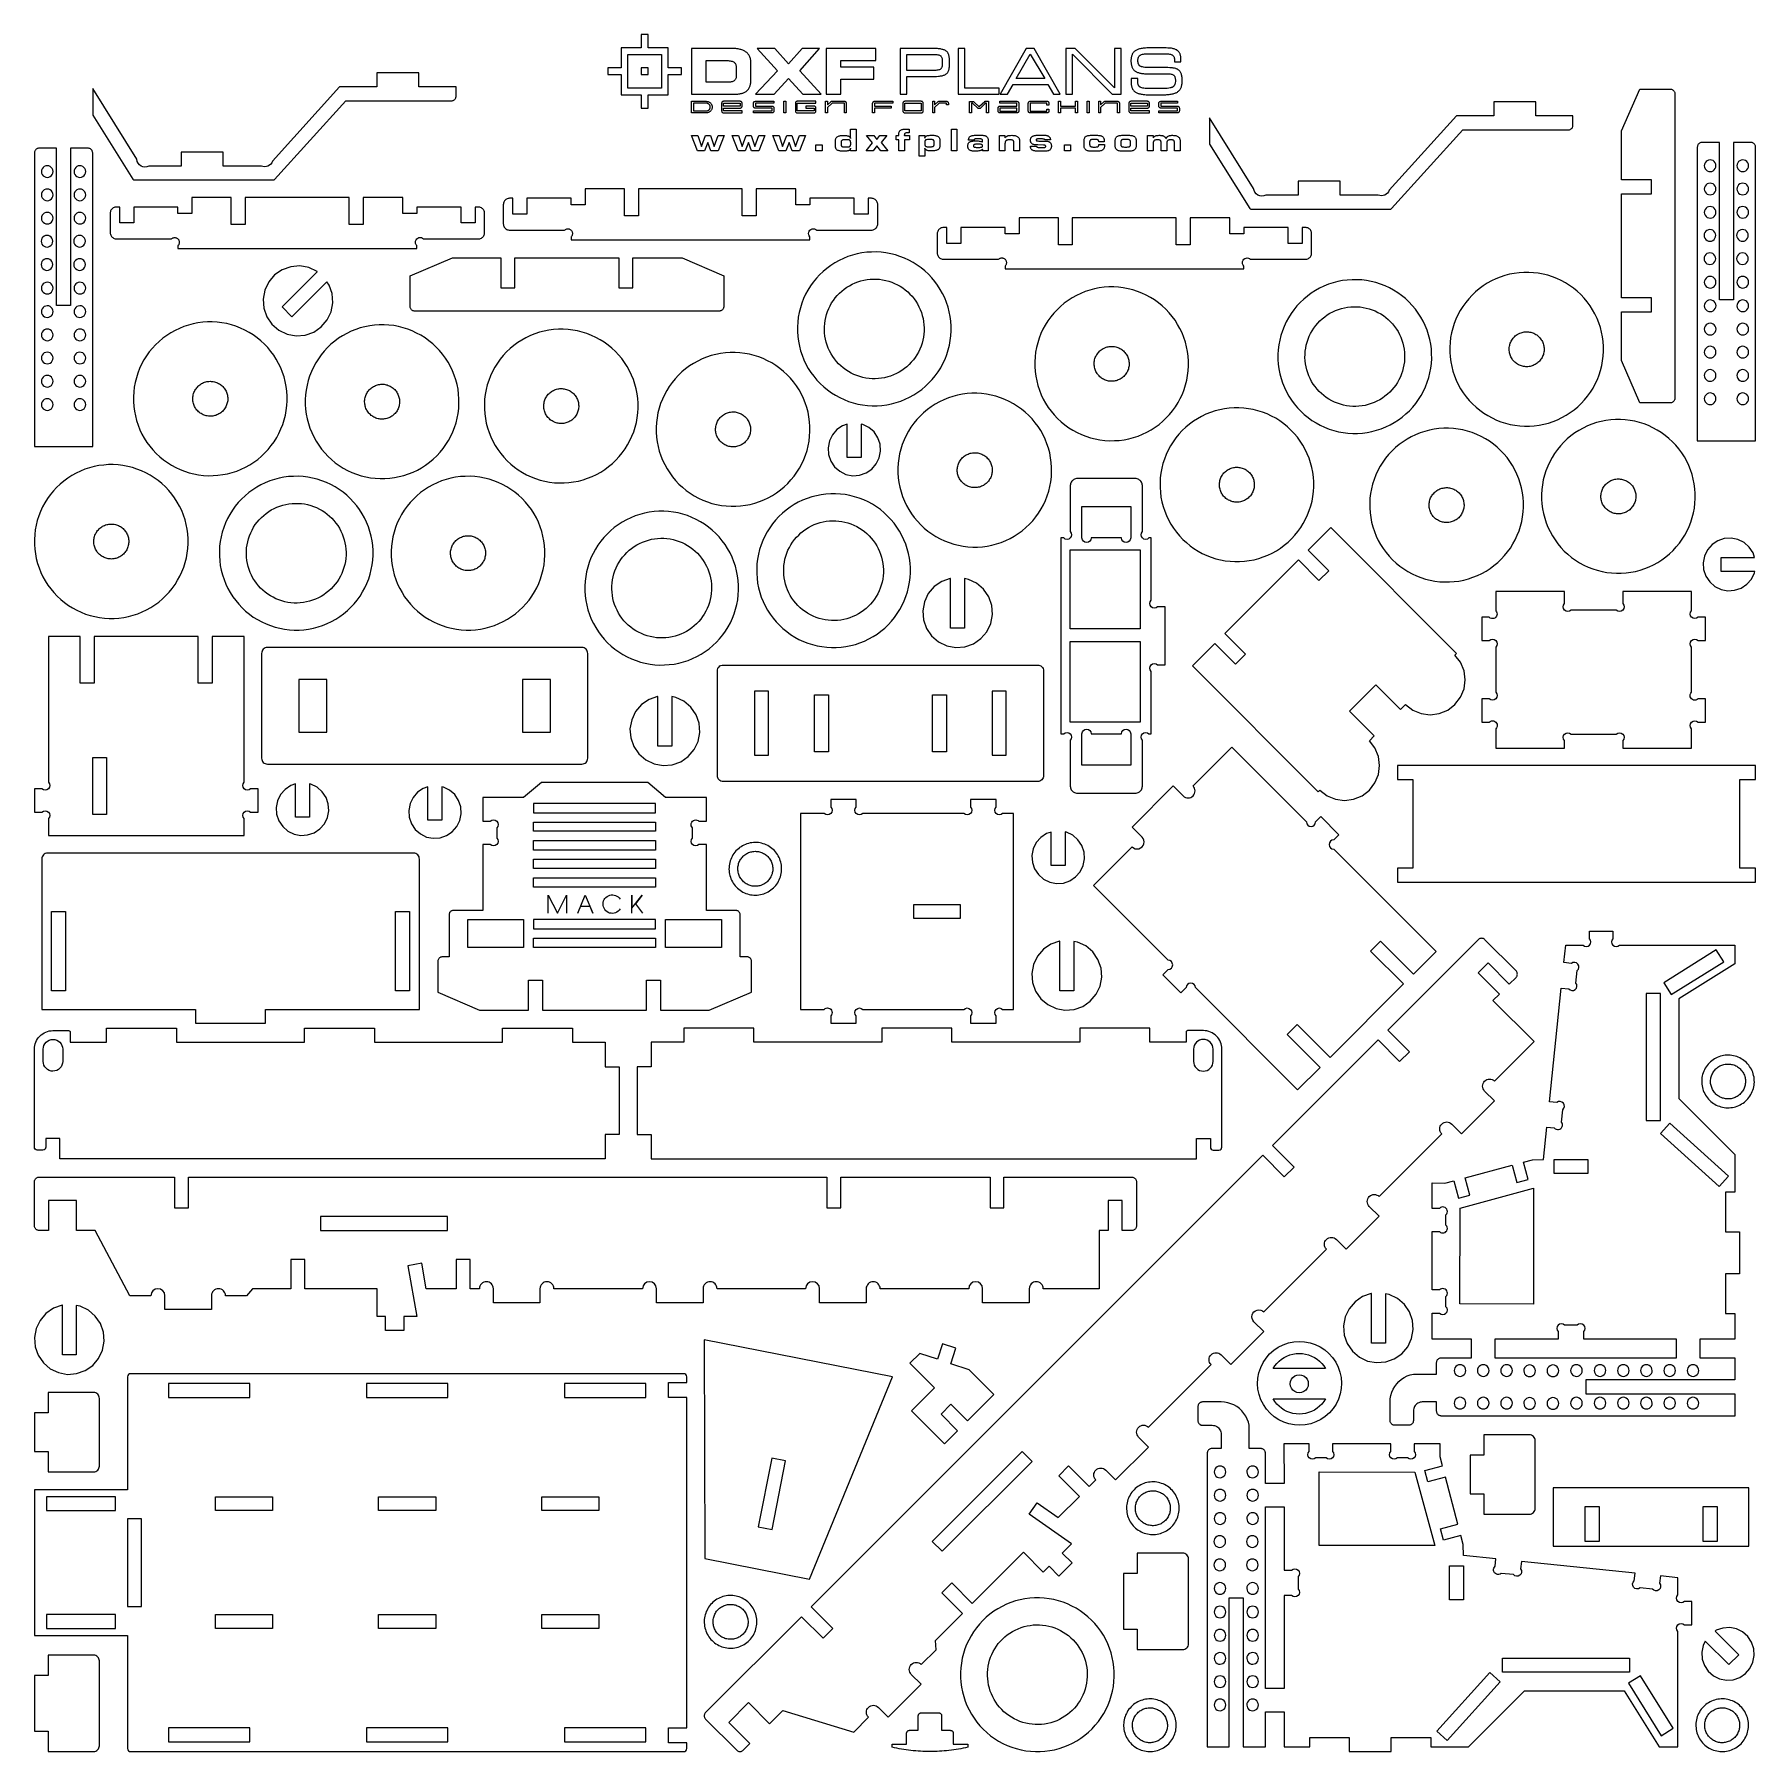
# Model space of a CAD drawing. Extents: x 7 to 398, y 6 to 396.
import ezdxf

# ---------------------------------------------------------------- set-up
doc = ezdxf.new("R2010")
doc.units = 0
doc.header["$MEASUREMENT"] = 0
for name, color, linetype in [('EXT', 1, 'CONTINUOUS'), ('IMPORT_-_LOGO_PADRAO', 62, 'CONTINUOUS'), ('INT', 150, 'CONTINUOUS'), ('POCKET_1_1MM', 105, 'CONTINUOUS')]:
    doc.layers.add(name, color=color, linetype=linetype)

msp = doc.modelspace()

# ---------------------------------------------------------------- linework, layer by layer
at = {"layer": 'EXT'}
for points in [[(29.15, 363.29, 0.258593), (29.43, 363.14), (61.11, 363.14, 0.211979), (61.35, 363.24), (77.52, 381.13), (101.51, 381.13), (101.65, 381.13), (101.79, 381.16), (101.92, 381.21), (102.04, 381.27), (102.16, 381.34), (102.26, 381.44), (102.35, 381.54), (102.43, 381.65), (102.49, 381.78), (102.54, 381.91), (102.56, 382.05), (102.57, 382.18), (102.57, 384.3), (94.11, 384.3), (94.11, 387.47), (84.58, 387.47), (84.58, 384.3), (76.12, 384.3), (60.85, 367.42, -0.443906), (58.34, 366.31), (49.66, 366.31), (49.66, 369.48), (40.14, 369.48), (40.14, 366.31), (32.8, 366.31, -0.554248), (30.06, 367.83), (20.03, 383.88), (20.03, 377.89)], [(282.8, 356.68, 0.258593), (283.08, 356.52), (314.75, 356.52, 0.211979), (315, 356.63), (331.17, 374.51), (355.16, 374.51), (355.3, 374.52), (355.43, 374.55), (355.56, 374.59), (355.69, 374.65), (355.8, 374.73), (355.91, 374.82), (356, 374.93), (356.08, 375.04), (356.14, 375.16), (356.18, 375.3), (356.21, 375.43), (356.22, 375.57), (356.22, 377.69), (347.75, 377.69), (347.75, 380.86), (338.23, 380.86), (338.23, 377.69), (329.76, 377.69), (314.5, 360.81, -0.443906), (311.99, 359.7), (303.31, 359.7), (303.31, 362.87), (293.78, 362.87), (293.78, 359.7), (286.45, 359.7, -0.554248), (283.7, 361.22), (273.68, 377.26), (273.68, 371.27)], [(242.39, 224.53), (242.53, 224.38), (242.68, 224.24), (242.85, 224.12), (243.04, 224.03), (243.24, 223.96), (243.44, 223.92), (243.65, 223.91), (256.83, 223.91), (257.04, 223.92), (257.24, 223.96), (257.44, 224.03), (257.63, 224.12), (257.8, 224.24), (257.95, 224.38), (258.09, 224.53), (258.21, 224.7), (258.3, 224.89), (258.37, 225.09), (258.41, 225.29), (258.42, 225.5), (258.42, 235.92, -1), (259.9, 237.4), (260.4, 237.4), (260.4, 251.54, -1), (261.88, 253.02), (263.6, 253.02), (263.6, 266.23), (261.88, 266.23, -1), (260.4, 267.72), (260.4, 281.85), (259.9, 281.85, -1), (258.42, 283.33), (258.42, 293.75), (258.41, 293.96), (258.37, 294.17), (258.3, 294.36), (258.21, 294.55), (258.09, 294.72), (257.95, 294.88), (257.8, 295.01), (257.63, 295.13), (257.44, 295.22), (257.24, 295.29), (257.04, 295.33), (256.83, 295.34), (243.65, 295.34), (243.44, 295.33), (243.24, 295.29), (243.04, 295.22), (242.85, 295.13), (242.68, 295.01), (242.53, 294.88), (242.39, 294.72), (242.27, 294.55), (242.18, 294.36), (242.11, 294.17), (242.07, 293.96), (242.06, 293.75), (242.06, 283.33, -1), (240.58, 281.85), (239.94, 281.85), (239.94, 237.4), (240.58, 237.4, -1), (242.06, 235.92), (242.06, 225.5), (242.07, 225.29), (242.11, 225.09), (242.18, 224.89), (242.27, 224.7)], [(255.77, 288.99), (255.77, 281.85, -1), (253.67, 281.85), (246.81, 281.85, -1), (244.71, 281.85), (244.71, 288.99)], [(338.69, 269.72), (338.69, 265.33, -1), (337.21, 263.85), (335.52, 263.85), (335.52, 258.55), (337.21, 258.55, -1), (338.69, 257.07), (338.69, 246.81, -1), (337.21, 245.33), (335.52, 245.33), (335.52, 240.04), (337.21, 240.04, -1), (338.69, 238.55), (338.69, 234.16), (354.3, 234.16), (354.3, 235.85, -1), (355.78, 237.34), (366.04, 237.34, -1), (367.53, 235.85), (367.53, 234.16), (383.14, 234.16), (383.14, 238.55, -1), (384.62, 240.04), (386.31, 240.04), (386.31, 245.33), (384.62, 245.33, -1), (383.14, 246.81), (383.14, 257.07, -1), (384.62, 258.55), (386.31, 258.55), (386.31, 263.85), (384.62, 263.85, -1), (383.14, 265.33), (383.14, 269.72), (367.53, 269.72), (367.53, 266.95, -1), (366.04, 265.47), (355.78, 265.47, -1), (354.3, 266.95), (354.3, 269.72)], [(9.98, 214.32), (54.42, 214.32), (54.42, 218.13, -1), (55.91, 219.61), (57.6, 219.61), (57.6, 224.9), (55.91, 224.9, -1), (54.42, 226.39), (54.42, 259.5), (47.18, 259.5), (47.18, 248.92), (44.01, 248.92), (44.01, 259.5), (20.39, 259.5), (20.39, 248.92), (17.22, 248.92), (17.22, 259.5), (9.98, 259.5), (9.98, 226.39, -1), (8.49, 224.9), (6.8, 224.9), (6.8, 219.61), (8.49, 219.61, -1), (9.98, 218.13)], [(131.14, 256.98), (59.71, 256.98, 0.414214), (58.39, 255.66), (58.39, 231.85, 0.414214), (59.71, 230.52), (131.14, 230.52, 0.414214), (132.47, 231.85), (132.47, 255.66, 0.414214)], [(235.98, 251.69), (235.98, 227.88, -0.414214), (234.65, 226.56), (163.22, 226.56, -0.414214), (161.9, 227.88), (161.9, 251.69, -0.414214), (163.22, 253.01), (234.65, 253.01, -0.414214)], [(255.77, 230.26), (244.71, 230.26), (244.71, 237.4, -1), (246.81, 237.4), (253.67, 237.4, -1), (255.77, 237.4)], [(293.69, 156.53), (270.46, 179.76, 1), (268.36, 179.76), (267.16, 178.57), (263.06, 182.67), (264.26, 183.87, 1), (264.26, 185.97), (247.3, 202.92), (256.1, 211.72, 1), (258.34, 213.96), (256.1, 216.21), (265.44, 225.55), (267.68, 223.31, 1), (269.93, 225.55), (278.73, 234.35), (295.68, 217.39, 1), (297.78, 217.39), (298.98, 218.59), (303.08, 214.49), (301.89, 213.29, 1), (301.89, 211.19), (325.12, 187.96), (320, 182.84), (312.52, 190.32), (310.27, 188.07), (317.76, 180.59), (301.06, 163.89), (293.58, 171.38), (291.33, 169.13), (298.81, 161.65)], [(159.42, 222.92), (150.15, 222.92), (146.11, 226.36), (121.93, 226.36), (117.89, 222.92), (108.62, 222.92), (108.62, 217.52), (110.31, 217.52, -1), (111.8, 216.03), (111.8, 213.71, -1), (110.31, 212.23), (108.62, 212.23), (108.62, 197.31), (102.02, 197.31), (101.88, 197.31), (101.75, 197.28), (101.62, 197.23), (101.49, 197.17), (101.38, 197.1), (101.27, 197), (101.18, 196.9), (101.1, 196.79), (101.04, 196.66), (101, 196.53), (100.97, 196.39), (100.96, 196.26), (100.96, 186.73), (99.46, 186.73), (99.32, 186.72), (99.19, 186.7), (99.06, 186.65), (98.93, 186.59), (98.82, 186.51), (98.71, 186.42), (98.62, 186.32), (98.55, 186.2), (98.48, 186.08), (98.44, 185.95), (98.41, 185.81), (98.4, 185.67), (98.4, 178.75), (107.87, 174.64), (119.04, 174.64), (119.04, 181.44), (122.21, 181.44), (122.21, 174.64), (145.83, 174.64), (145.83, 181.44), (149, 181.44), (149, 174.64), (160.04, 174.64), (169.64, 178.75), (169.64, 185.67), (169.65, 185.82), (169.64, 185.96), (169.6, 186.1), (169.54, 186.23), (169.47, 186.36), (169.37, 186.47), (169.26, 186.56), (169.14, 186.64), (169.01, 186.69), (168.87, 186.73), (168.72, 186.74), (168.58, 186.73), (167.08, 186.73), (167.08, 196.26), (167.07, 196.39), (167.05, 196.53), (167, 196.66), (166.94, 196.79), (166.86, 196.9), (166.77, 197), (166.67, 197.1), (166.55, 197.17), (166.43, 197.23), (166.3, 197.28), (166.16, 197.31), (166.02, 197.31), (159.42, 197.31), (159.42, 212.23), (157.73, 212.23, -1), (156.24, 213.71), (156.24, 216.03, -1), (157.73, 217.52), (159.42, 217.52)], [(229.17, 174.83), (229.17, 219.28), (226.68, 219.28, -1), (225.2, 220.77), (225.2, 222.46), (219.39, 222.46), (219.39, 220.77, -1), (217.91, 219.28), (194.93, 219.28, -1), (193.45, 220.77), (193.45, 222.46), (187.65, 222.46), (187.65, 220.77, -1), (186.16, 219.28), (180.75, 219.28), (180.75, 174.83), (186.16, 174.83, -1), (187.65, 173.35), (187.65, 171.66), (193.45, 171.66), (193.45, 173.35, -1), (194.93, 174.83), (217.91, 174.83, -1), (219.39, 173.35), (219.39, 171.66), (225.2, 171.66), (225.2, 173.35, -1), (226.68, 174.83)], [(9.78, 210.29, 0.414214), (8.45, 208.96), (8.45, 174.83), (43.41, 174.83), (43.41, 171.66), (59.28, 171.66), (59.28, 174.83), (94.24, 174.83), (94.24, 208.96, 0.414214), (92.92, 210.29)], [(324.21, 135.45), (327.11, 135.38), (329.15, 135.92), (330.2, 131.97), (332.77, 132.65), (331.72, 136.61), (342.4, 139.44), (343.45, 135.49), (346.02, 136.17), (344.97, 140.13), (347.01, 140.67), (349.51, 140.71), (350.28, 148.09), (351.96, 147.91, 1), (353.59, 149.24), (353.88, 152.05, 1), (352.56, 153.68), (350.88, 153.86), (353.57, 179.66), (355.25, 179.49, 1), (356.88, 180.81), (357.17, 183.63, 1), (355.85, 185.26), (354.17, 185.44), (354.58, 189.39), (358.5, 189.39, 1), (359.98, 190.87), (359.98, 192.56), (365.27, 192.56), (365.27, 190.87, 1), (366.76, 189.39), (392.99, 189.39), (392.99, 185.15), (380.29, 177.22), (380.29, 154.58), (392.99, 141.88), (392.99, 133.3), (390.88, 133.3), (390.88, 124.3), (394.05, 124.3), (394.05, 114.78), (390.88, 114.78), (390.88, 105.78), (392.99, 105.78), (392.99, 99.96), (385.06, 99.96), (385.06, 95.73), (392.99, 95.73), (392.99, 90.7), (359.13, 90.7), (359.13, 87.53), (392.99, 87.53), (392.99, 82.5), (326.32, 82.5), (326.18, 82.51), (326.05, 82.54), (325.92, 82.58), (325.79, 82.64), (325.68, 82.72), (325.57, 82.81), (325.48, 82.92), (325.41, 83.03), (325.35, 83.16), (325.3, 83.29), (325.27, 83.42), (325.26, 83.56), (325.26, 85.68), (322, 85.68), (321.74, 85.66), (321.48, 85.61), (321.22, 85.52), (320.99, 85.41), (320.77, 85.26), (320.57, 85.08), (320.39, 84.88), (320.24, 84.66), (320.13, 84.43), (320.04, 84.18), (319.99, 83.92), (319.97, 83.65), (319.97, 81.44), (319.96, 81.31), (319.94, 81.17), (319.89, 81.04), (319.83, 80.92), (319.75, 80.8), (319.66, 80.7), (319.56, 80.61), (319.44, 80.53), (319.32, 80.47), (319.19, 80.42), (319.05, 80.4), (318.92, 80.39), (315.74, 80.39), (315.6, 80.4), (315.47, 80.42), (315.34, 80.47), (315.21, 80.53), (315.1, 80.61), (314.99, 80.7), (314.9, 80.8), (314.82, 80.92), (314.76, 81.04), (314.72, 81.17), (314.69, 81.31), (314.68, 81.44), (314.68, 85.68), (314.73, 86.42), (314.85, 87.16), (315.07, 87.88), (315.36, 88.56), (315.73, 89.21), (316.18, 89.81), (316.69, 90.36), (317.26, 90.84), (317.88, 91.25), (318.55, 91.59), (319.25, 91.85), (319.97, 92.03), (325.26, 92.03), (325.26, 94.67), (325.27, 94.81), (325.3, 94.95), (325.35, 95.08), (325.41, 95.2), (325.48, 95.32), (325.57, 95.42), (325.68, 95.51), (325.79, 95.59), (325.92, 95.65), (326.05, 95.69), (326.18, 95.72), (326.32, 95.73), (333.2, 95.73), (333.2, 99.96), (324.21, 99.96), (324.21, 105.84), (325.9, 105.84, 1), (327.38, 107.32), (327.38, 109.64, 1), (325.9, 111.13), (324.21, 111.13), (324.21, 124.36), (325.9, 124.36, 1), (327.38, 125.84), (327.38, 128.16, 1), (325.9, 129.65), (324.21, 129.65)], [(335.73, 190.92), (335.59, 190.95), (335.46, 190.96), (335.32, 190.95), (335.18, 190.92), (335.05, 190.88), (334.93, 190.82), (334.81, 190.74), (334.71, 190.65), (314.18, 170.12), (319.1, 165.21), (316.85, 162.97), (311.94, 167.88), (287.99, 143.93), (292.91, 139.02), (290.66, 136.78), (285.75, 141.69), (183.23, 39.17), (188.15, 34.26), (185.9, 32.02), (180.99, 36.93), (159.23, 15.17), (159.14, 15.07), (159.07, 14.96), (159.01, 14.83), (158.96, 14.7), (158.93, 14.56), (158.92, 14.43), (158.93, 14.29), (158.96, 14.15), (159.01, 14.02), (159.07, 13.9), (159.14, 13.78), (159.23, 13.68), (166.29, 6.62), (166.4, 6.53), (166.51, 6.45), (166.63, 6.39), (166.77, 6.35), (166.9, 6.32), (167.04, 6.31), (167.18, 6.32), (167.31, 6.35), (167.44, 6.39), (167.57, 6.45), (167.68, 6.53), (167.79, 6.62), (169.28, 8.12), (164.47, 12.94), (168.96, 17.43), (173.77, 12.61), (176.77, 15.6), (192.86, 10.74), (196.22, 14.1, -0.414214), (196.22, 16.35, -0.414214), (198.47, 16.35), (200.71, 14.1), (208.2, 21.59), (205.95, 23.83, -1), (208.2, 26.08), (211.56, 29.44), (211.44, 31.56), (217.55, 37.67), (212.87, 42.35), (215.12, 44.59), (219.8, 39.92), (231.44, 51.56), (235.93, 47.07), (237.24, 48.38), (239.48, 46.14), (242.48, 49.13), (240.23, 51.37), (242.32, 53.46), (232.68, 60.19), (234.51, 62.79), (239.31, 59.43), (244.12, 64.24), (239.44, 68.91), (241.68, 71.16), (246.36, 66.48), (247.86, 67.98, -0.414214), (247.86, 70.22, -0.414214), (250.1, 70.22), (252.35, 67.98), (259.83, 75.46), (257.58, 77.71, -1), (259.83, 79.95), (274.05, 94.17, -0.414214), (274.05, 96.41, -0.414214), (276.29, 96.41), (278.54, 94.17), (286.02, 101.65), (283.77, 103.9, -1), (286.02, 106.14), (300.24, 120.36, -0.414214), (300.24, 122.6, -0.414214), (302.48, 122.6), (304.73, 120.36), (312.21, 127.84), (309.96, 130.09, -0.414214), (309.96, 132.33, -0.414214), (312.21, 132.33), (326.43, 146.55, -0.414214), (326.43, 148.79, -0.414214), (328.67, 148.79), (330.92, 146.55), (338.4, 154.03), (336.15, 156.28, -1), (338.4, 158.52), (347.38, 167.5), (338.04, 176.84), (339.51, 178.31), (334.69, 183.13), (336.94, 185.37), (341.75, 180.56), (343.28, 182.08), (343.37, 182.18), (343.44, 182.3), (343.51, 182.42), (343.55, 182.55), (343.58, 182.69), (343.59, 182.83), (343.58, 182.97), (343.55, 183.1), (343.51, 183.23), (343.44, 183.36), (343.37, 183.47), (343.28, 183.58), (336.2, 190.65), (336.1, 190.74), (335.99, 190.82), (335.86, 190.88)], [(7.46, 142.89, -0.414214), (6.8, 143.55), (6.8, 165.79, -0.414214), (11.01, 170), (14.58, 170, -0.414214), (14.91, 169.66), (14.91, 167.36), (23.16, 167.36), (23.16, 170.54), (39.03, 170.54), (39.03, 167.36), (68.13, 167.36), (68.13, 170.54), (84.01, 170.54), (84.01, 167.36), (113.11, 167.36), (113.11, 170.54), (128.98, 170.54), (128.98, 167.36), (136.39, 167.36), (136.39, 161.81), (139.57, 161.81), (139.57, 146.45), (136.39, 146.45), (136.39, 140.9), (12.58, 140.9), (12.58, 145.53), (9.4, 145.53), (9.4, 143.55, -0.414214), (8.74, 142.89)], [(276.48, 165.79, 0.414214), (272.27, 170), (268.7, 170, 0.414214), (268.37, 169.66), (268.37, 167.36), (260.12, 167.36), (260.12, 170.54), (244.24, 170.54), (244.24, 167.36), (215.14, 167.36), (215.14, 170.54), (199.27, 170.54), (199.27, 167.36), (170.17, 167.36), (170.17, 170.54), (154.29, 170.54), (154.29, 167.36), (146.89, 167.36), (146.89, 161.81), (143.71, 161.81), (143.71, 146.45), (146.89, 146.45), (146.89, 140.9), (270.7, 140.9), (270.7, 145.53), (273.87, 145.53), (273.87, 143.55, 0.414214), (274.54, 142.89), (275.81, 142.89, 0.414214), (276.48, 143.55)], [(6.94, 125.17), (6.88, 125.29), (6.84, 125.42), (6.81, 125.56), (6.8, 125.7), (6.8, 135.68), (6.81, 135.81), (6.84, 135.95), (6.88, 136.08), (6.94, 136.2), (7.02, 136.32), (7.11, 136.42), (7.21, 136.51), (7.33, 136.59), (7.45, 136.65), (7.58, 136.7), (7.72, 136.72), (7.86, 136.73), (38.62, 136.73), (38.62, 129.79), (41.8, 129.79), (41.8, 136.73), (186.78, 136.73), (186.78, 129.79), (189.95, 129.79), (189.95, 136.73), (223.82, 136.73), (223.82, 129.79), (226.99, 129.79), (226.99, 136.73), (256.02, 136.73), (256.15, 136.72), (256.29, 136.7), (256.42, 136.65), (256.55, 136.59), (256.66, 136.51), (256.76, 136.42), (256.86, 136.32), (256.93, 136.2), (256.99, 136.08), (257.04, 135.95), (257.07, 135.81), (257.07, 135.68), (257.07, 125.67), (257.07, 125.54), (257.04, 125.4), (256.99, 125.27), (256.93, 125.15), (256.86, 125.03), (256.76, 124.93), (256.66, 124.84), (256.55, 124.76), (256.42, 124.7), (256.29, 124.65), (256.15, 124.63), (256.02, 124.62), (253.86, 124.62), (253.86, 131.43), (250.69, 131.43), (250.69, 124.62), (248.61, 124.62), (248.61, 111.41), (235.91, 111.41, 0.414214), (234.32, 112.99, 0.414214), (232.73, 111.41), (232.73, 108.23), (222.15, 108.23), (222.15, 111.41, 1), (218.98, 111.41), (198.87, 111.41, 0.414214), (197.28, 112.99, 0.414214), (195.7, 111.41), (195.7, 108.23), (185.11, 108.23), (185.11, 111.41, 1), (181.94, 111.41), (161.83, 111.41, 0.414214), (160.25, 112.99, 0.414214), (158.66, 111.41), (158.66, 108.23), (148.08, 108.23), (148.08, 111.41, 1), (144.9, 111.41), (124.79, 111.41, 0.414214), (123.21, 112.99, 0.414214), (121.62, 111.41), (121.62, 108.23), (111.04, 108.23), (111.04, 111.41, 0.414214), (109.45, 112.99, 0.414214), (107.86, 111.41), (105.75, 111.41), (105.75, 118.02), (102.57, 118.02), (102.57, 111.41), (95.77, 111.41), (94.75, 117.18), (91.63, 116.63), (93.68, 105.06), (90.73, 105.06), (90.73, 101.88), (86.5, 101.88), (86.5, 105.06), (84.65, 105.06), (84.65, 111.41), (68.18, 111.41), (68.18, 118.02), (65, 118.02), (65, 111.41), (56.36, 111.41), (54.95, 109.82), (50.19, 109.82, 0.414214), (48.6, 111.41, 0.414214), (47.01, 109.82), (47.01, 106.65), (36.43, 106.65), (36.43, 109.82, 1), (33.26, 109.82), (28.49, 109.82), (20.56, 124.64), (16.32, 124.64), (16.32, 131.45), (9.98, 131.45), (9.98, 124.64), (7.86, 124.64), (7.72, 124.65), (7.58, 124.67), (7.45, 124.72), (7.33, 124.78), (7.21, 124.86), (7.11, 124.95), (7.02, 125.05)], [(154.95, 91.43, 0.414214), (154.29, 92.1), (28.63, 92.1, 0.414214), (27.97, 91.43), (27.97, 65.77), (6.8, 65.77), (6.8, 32.63), (27.97, 32.63), (27.97, 6.97, 0.414214), (28.63, 6.31), (154.29, 6.31, 0.414214), (154.95, 6.97), (154.95, 8.29), (150.78, 8.29), (150.78, 11.72), (154.95, 11.72), (154.95, 86.68), (150.78, 86.68), (150.78, 90.11), (154.95, 90.11)], [(6.8, 74.43), (9.91, 74.43), (9.91, 69.8), (20.23, 69.8, 0.414214), (21.55, 71.13), (21.55, 86.5, 0.414214), (20.23, 87.83), (9.91, 87.83), (9.91, 83.2), (6.8, 83.2)], [(290.54, 76.15), (290.61, 67.16), (286.37, 67.16), (286.37, 74.04), (286.37, 74.18), (286.34, 74.31), (286.29, 74.44), (286.23, 74.57), (286.16, 74.68), (286.06, 74.79), (285.96, 74.88), (285.85, 74.95), (285.72, 75.01), (285.59, 75.06), (285.45, 75.09), (285.32, 75.1), (282.67, 75.1), (282.67, 80.39), (282.49, 81.11), (282.23, 81.81), (281.89, 82.48), (281.48, 83.1), (281, 83.67), (280.45, 84.18), (279.85, 84.63), (279.21, 85), (278.52, 85.29), (277.8, 85.51), (277.07, 85.63), (276.32, 85.68), (272.09, 85.68), (271.95, 85.67), (271.81, 85.64), (271.68, 85.6), (271.56, 85.54), (271.44, 85.46), (271.34, 85.37), (271.25, 85.26), (271.17, 85.15), (271.11, 85.02), (271.07, 84.89), (271.04, 84.76), (271.03, 84.62), (271.03, 81.44), (271.04, 81.31), (271.07, 81.17), (271.11, 81.04), (271.17, 80.92), (271.25, 80.8), (271.34, 80.7), (271.44, 80.61), (271.56, 80.53), (271.68, 80.47), (271.81, 80.42), (271.95, 80.4), (272.09, 80.39), (274.29, 80.39), (274.56, 80.37), (274.82, 80.32), (275.07, 80.23), (275.31, 80.12), (275.53, 79.97), (275.73, 79.79), (275.9, 79.59), (276.05, 79.37), (276.17, 79.14), (276.25, 78.88), (276.3, 78.62), (276.32, 78.36), (276.32, 75.1), (274.2, 75.1), (274.07, 75.09), (273.93, 75.06), (273.8, 75.01), (273.68, 74.95), (273.56, 74.88), (273.46, 74.79), (273.36, 74.68), (273.29, 74.57), (273.23, 74.44), (273.18, 74.31), (273.16, 74.18), (273.15, 74.04), (273.15, 7.37), (278.17, 7.37), (278.17, 41.23), (281.35, 41.23), (281.35, 7.37), (286.37, 7.37), (286.37, 15.3), (290.61, 15.3), (290.61, 7.37), (296.43, 7.37), (296.43, 9.48), (305.42, 9.48), (305.42, 6.31), (314.95, 6.31), (314.95, 9.48), (323.94, 9.48), (323.94, 7.37), (332.52, 7.37), (345.22, 20.07), (367.86, 20.07), (375.8, 7.37), (380.03, 7.37), (380.03, 33.6, -1), (381.51, 35.09), (383.2, 35.09), (383.2, 40.38), (381.51, 40.38, -1), (380.03, 41.86), (380.03, 45.78), (376.08, 46.19), (375.9, 44.51, -1), (374.27, 43.19), (371.45, 43.48, -1), (370.13, 45.11), (370.31, 46.79), (344.5, 49.48), (344.33, 47.8, -1), (342.7, 46.48), (339.88, 46.77, -1), (338.56, 48.4), (338.73, 50.08), (331.35, 50.85), (331.31, 53.35), (330.77, 55.39), (326.82, 54.34), (326.13, 56.91), (330.09, 57.96), (327.25, 68.64), (323.29, 67.59), (322.61, 70.16), (326.56, 71.21), (326.02, 73.25), (326.02, 76.15), (320.15, 76.15), (320.15, 74.46, -1), (318.66, 72.98), (316.34, 72.98, -1), (314.86, 74.46), (314.86, 76.15), (301.63, 76.15), (301.63, 74.46, -1), (300.15, 72.98), (297.82, 72.98, -1), (296.34, 74.46), (296.34, 76.15)], [(332.87, 64.84), (335.98, 64.84), (335.98, 60.21), (346.3, 60.21, 0.414214), (347.62, 61.54), (347.62, 76.91, 0.414214), (346.3, 78.24), (335.98, 78.24), (335.98, 73.61), (332.87, 73.61)], [(257.27, 29.46), (267.59, 29.46, 0.414214), (268.91, 30.78), (268.91, 50.04, 0.414214), (267.59, 51.36), (257.27, 51.36), (257.27, 46.73), (254.16, 46.73), (254.16, 34.09), (257.27, 34.09)], [(9.91, 6.31), (20.23, 6.31, 0.414214), (21.55, 7.63), (21.55, 26.89, 0.414214), (20.23, 28.21), (9.91, 28.21), (9.91, 23.58), (6.8, 23.58), (6.8, 10.94), (9.91, 10.94)]]:
    msp.add_lwpolyline(points, format="xyb", close=True, dxfattribs=at)
for points in [[(371.37, 383.77), (378.3, 383.77), (378.44, 383.76), (378.57, 383.74), (378.71, 383.69), (378.83, 383.63), (378.95, 383.55), (379.05, 383.46), (379.14, 383.36), (379.22, 383.24), (379.28, 383.12), (379.32, 382.99), (379.35, 382.85), (379.36, 382.71), (379.36, 313.6), (379.35, 313.46), (379.32, 313.32), (379.28, 313.19), (379.22, 313.07), (379.14, 312.95), (379.05, 312.85), (378.95, 312.76), (378.83, 312.68), (378.71, 312.62), (378.57, 312.57), (378.44, 312.55), (378.3, 312.54), (371.37, 312.54), (367.26, 322.13), (367.26, 333.17), (374.07, 333.17), (374.07, 336.35), (367.26, 336.35), (367.26, 359.96), (374.07, 359.96), (374.07, 363.14), (367.26, 363.14), (367.26, 374.31)], [(385.11, 371.59), (384.99, 371.53), (384.87, 371.45), (384.77, 371.36), (384.68, 371.25), (384.6, 371.14), (384.54, 371.01), (384.5, 370.88), (384.47, 370.75), (384.46, 370.61), (384.46, 303.94), (397.69, 303.94), (397.69, 370.61), (397.68, 370.75), (397.65, 370.88), (397.61, 371.01), (397.55, 371.14), (397.47, 371.25), (397.38, 371.36), (397.27, 371.45), (397.16, 371.53), (397.03, 371.59), (396.9, 371.63), (396.77, 371.66), (396.63, 371.67), (392.66, 371.67), (392.66, 335.95), (389.49, 335.95), (389.49, 371.67), (385.52, 371.67), (385.38, 371.66), (385.24, 371.63)], [(7.45, 370.26), (7.33, 370.2), (7.21, 370.13), (7.11, 370.03), (7.02, 369.93), (6.94, 369.82), (6.88, 369.69), (6.84, 369.56), (6.81, 369.42), (6.8, 369.29), (6.8, 302.62), (20.03, 302.62), (20.03, 369.29), (20.02, 369.42), (19.99, 369.56), (19.95, 369.69), (19.89, 369.82), (19.81, 369.93), (19.72, 370.03), (19.61, 370.13), (19.5, 370.2), (19.38, 370.26), (19.24, 370.31), (19.11, 370.34), (18.97, 370.34), (15, 370.34), (15, 334.63), (11.83, 334.63), (11.83, 370.34), (7.86, 370.34), (7.72, 370.34), (7.58, 370.31)], [(113.85, 358.68), (113.71, 358.55), (113.58, 358.41), (113.48, 358.25), (113.4, 358.08), (113.34, 357.91), (113.3, 357.72), (113.29, 357.53), (113.29, 353.19), (113.3, 353), (113.35, 352.81), (113.41, 352.63), (113.5, 352.46), (113.61, 352.3), (113.74, 352.16), (113.89, 352.03), (114.06, 351.93), (114.23, 351.85), (114.42, 351.79), (114.61, 351.75), (114.8, 351.75), (127.22, 351.75), (127.32, 351.84), (127.43, 351.91), (127.55, 351.97), (127.68, 352.01), (127.81, 352.04), (127.95, 352.05), (128.09, 352.04), (128.22, 352.01), (128.35, 351.97), (128.47, 351.91), (128.58, 351.84), (128.68, 351.75), (128.78, 351.64), (128.86, 351.52), (128.92, 351.39), (128.96, 351.26), (128.99, 351.12), (129, 350.98), (128.99, 350.84), (128.96, 350.7), (128.92, 350.56), (128.86, 350.44), (128.78, 350.32), (128.68, 350.21), (128.68, 349.58), (182.93, 349.58), (182.93, 350.21), (182.76, 350.44), (182.65, 350.7), (182.61, 350.98), (182.65, 351.26), (182.76, 351.52), (182.93, 351.75), (183.15, 351.92), (183.42, 352.03), (183.7, 352.06), (183.98, 352.03), (184.24, 351.92), (184.46, 351.75), (197.07, 351.76), (197.25, 351.8), (197.43, 351.86), (197.6, 351.94), (197.76, 352.04), (197.9, 352.17), (198.03, 352.31), (198.13, 352.47), (198.22, 352.64), (198.28, 352.82), (198.31, 353), (198.33, 353.19), (198.33, 357.53), (198.31, 357.72), (198.28, 357.91), (198.22, 358.08), (198.13, 358.25), (198.03, 358.41), (197.9, 358.55), (197.76, 358.68), (197.6, 358.78), (197.43, 358.87), (197.25, 358.93), (197.07, 358.96), (196.88, 358.98), (196.16, 358.98), (196.16, 355.36), (192.98, 355.36), (192.98, 358.98), (182.93, 358.98), (182.93, 357.53), (179.75, 357.53), (179.75, 361.15), (170.75, 361.15), (170.75, 355), (167.57, 355), (167.57, 361.15), (143.96, 361.15), (143.96, 355), (140.8, 355), (140.8, 361.15), (131.86, 361.15), (131.86, 357.53), (128.68, 357.53), (128.68, 358.98), (118.63, 358.98), (118.63, 355.36), (115.46, 355.36), (115.46, 358.98), (114.73, 358.98), (114.54, 358.96), (114.36, 358.93), (114.18, 358.87), (114.01, 358.78)], [(24.21, 350.47), (24.32, 350.31), (24.45, 350.17), (24.6, 350.05), (24.77, 349.94), (24.94, 349.86), (25.13, 349.8), (25.32, 349.77), (25.51, 349.76), (37.93, 349.76), (38.03, 349.85), (38.14, 349.93), (38.26, 349.99), (38.39, 350.03), (38.53, 350.06), (38.66, 350.07), (38.8, 350.06), (38.93, 350.03), (39.06, 349.99), (39.18, 349.93), (39.29, 349.85), (39.39, 349.76), (39.49, 349.65), (39.57, 349.54), (39.63, 349.41), (39.68, 349.28), (39.7, 349.14), (39.71, 348.99), (39.7, 348.85), (39.68, 348.71), (39.63, 348.58), (39.57, 348.45), (39.49, 348.33), (39.39, 348.23), (39.39, 347.59), (93.64, 347.59), (93.64, 348.23), (93.47, 348.45), (93.36, 348.71), (93.32, 348.99), (93.36, 349.28), (93.47, 349.54), (93.64, 349.76), (93.86, 349.93), (94.13, 350.04), (94.41, 350.08), (94.69, 350.04), (94.95, 349.93), (95.17, 349.76), (107.78, 349.77), (107.97, 349.81), (108.14, 349.87), (108.31, 349.96), (108.47, 350.06), (108.61, 350.19), (108.74, 350.33), (108.84, 350.48), (108.93, 350.65), (108.99, 350.83), (109.02, 351.02), (109.04, 351.21), (109.04, 355.55), (109.02, 355.74), (108.99, 355.92), (108.93, 356.1), (108.84, 356.27), (108.74, 356.43), (108.61, 356.57), (108.47, 356.69), (108.31, 356.8), (108.14, 356.88), (107.97, 356.94), (107.78, 356.98), (107.59, 356.99), (106.87, 356.99), (106.87, 353.38), (103.69, 353.38), (103.69, 356.99), (93.64, 356.99), (93.64, 355.55), (90.47, 355.55), (90.47, 359.16), (81.46, 359.16), (81.46, 353.02), (78.28, 353.02), (78.28, 359.16), (54.67, 359.16), (54.67, 353.02), (51.51, 353.02), (51.51, 359.16), (42.57, 359.16), (42.57, 355.55), (39.39, 355.55), (39.39, 356.99), (29.34, 356.99), (29.34, 353.38), (26.17, 353.38), (26.17, 356.99), (25.44, 356.99), (25.25, 356.98), (25.07, 356.94), (24.89, 356.88), (24.72, 356.8), (24.56, 356.69), (24.42, 356.57), (24.3, 356.43), (24.19, 356.27), (24.11, 356.1), (24.05, 355.92), (24.01, 355.74), (24, 355.55), (24, 351.21), (24.01, 351.01), (24.06, 350.83), (24.12, 350.64)], [(212.4, 352.06), (212.26, 351.94), (212.13, 351.8), (212.03, 351.64), (211.94, 351.47), (211.88, 351.29), (211.85, 351.11), (211.83, 350.92), (211.83, 346.58), (211.85, 346.39), (211.89, 346.2), (211.96, 346.01), (212.05, 345.84), (212.16, 345.68), (212.29, 345.54), (212.44, 345.42), (212.6, 345.31), (212.78, 345.23), (212.96, 345.17), (213.16, 345.14), (213.35, 345.13), (225.77, 345.13), (225.87, 345.22), (225.98, 345.3), (226.1, 345.36), (226.23, 345.4), (226.36, 345.43), (226.5, 345.44), (226.63, 345.43), (226.77, 345.4), (226.9, 345.36), (227.02, 345.3), (227.13, 345.22), (227.23, 345.13), (227.33, 345.03), (227.4, 344.91), (227.47, 344.78), (227.51, 344.65), (227.54, 344.51), (227.55, 344.36), (227.54, 344.22), (227.51, 344.08), (227.47, 343.95), (227.4, 343.82), (227.33, 343.7), (227.23, 343.6), (227.23, 342.96), (281.48, 342.96), (281.48, 343.6), (281.31, 343.82), (281.2, 344.08), (281.16, 344.36), (281.2, 344.65), (281.31, 344.91), (281.48, 345.13), (281.7, 345.3), (281.96, 345.41), (282.24, 345.45), (282.53, 345.41), (282.79, 345.3), (283.01, 345.13), (295.62, 345.14), (295.8, 345.18), (295.98, 345.24), (296.15, 345.33), (296.31, 345.43), (296.45, 345.56), (296.58, 345.7), (296.68, 345.85), (296.76, 346.02), (296.83, 346.2), (296.86, 346.39), (296.87, 346.58), (296.87, 350.92), (296.86, 351.11), (296.83, 351.29), (296.76, 351.47), (296.68, 351.64), (296.58, 351.8), (296.45, 351.94), (296.31, 352.06), (296.15, 352.17), (295.98, 352.25), (295.8, 352.31), (295.62, 352.35), (295.43, 352.36), (294.71, 352.36), (294.71, 348.75), (291.53, 348.75), (291.53, 352.36), (281.48, 352.36), (281.48, 350.92), (278.3, 350.92), (278.3, 354.53), (269.29, 354.53), (269.29, 348.39), (266.12, 348.39), (266.12, 354.53), (242.51, 354.53), (242.51, 348.39), (239.35, 348.39), (239.35, 354.53), (230.41, 354.53), (230.41, 350.92), (227.23, 350.92), (227.23, 352.36), (217.18, 352.36), (217.18, 348.75), (214, 348.75), (214, 352.36), (213.28, 352.36), (213.09, 352.35), (212.91, 352.31), (212.73, 352.25), (212.56, 352.17)], [(163.36, 341.36), (163.36, 334.43), (163.35, 334.29), (163.32, 334.16), (163.27, 334.03), (163.21, 333.9), (163.14, 333.79), (163.05, 333.68), (162.94, 333.59), (162.83, 333.51), (162.7, 333.45), (162.57, 333.41), (162.44, 333.38), (162.3, 333.37), (93.18, 333.37), (93.04, 333.38), (92.91, 333.41), (92.77, 333.45), (92.65, 333.51), (92.53, 333.59), (92.43, 333.68), (92.34, 333.79), (92.26, 333.9), (92.2, 334.03), (92.16, 334.16), (92.13, 334.29), (92.12, 334.43), (92.12, 341.36), (101.72, 345.47), (112.76, 345.47), (112.76, 338.66), (115.93, 338.66), (115.93, 345.47), (139.54, 345.47), (139.54, 338.66), (142.72, 338.66), (142.72, 345.47), (153.89, 345.47)], [(199.27, 311.96), (200.36, 312.1), (201.44, 312.31), (202.5, 312.59), (203.54, 312.93), (204.56, 313.34), (205.55, 313.81), (206.51, 314.35), (207.43, 314.94), (208.31, 315.59), (209.15, 316.29), (209.95, 317.05), (210.7, 317.85), (211.39, 318.7), (212.03, 319.59), (212.62, 320.52), (213.14, 321.48), (213.6, 322.48), (214, 323.5), (214.33, 324.54), (214.6, 325.61), (214.8, 326.69), (214.93, 327.78), (215, 328.87), (214.99, 329.97), (214.92, 331.06), (214.77, 332.15), (214.56, 333.23), (214.29, 334.29), (213.94, 335.33), (213.53, 336.35), (213.06, 337.34), (212.53, 338.3), (211.93, 339.22), (211.29, 340.1), (210.58, 340.94), (209.83, 341.74), (209.02, 342.49), (208.18, 343.18), (207.28, 343.82), (206.36, 344.41), (205.39, 344.93), (204.4, 345.39), (203.37, 345.79), (202.33, 346.12), (201.27, 346.39), (200.19, 346.59), (199.1, 346.72), (198, 346.79), (196.91, 346.78), (195.81, 346.71), (194.72, 346.56), (193.65, 346.35), (192.59, 346.07), (191.55, 345.73), (190.53, 345.32), (189.54, 344.85), (188.58, 344.32), (187.66, 343.72), (186.77, 343.07), (185.93, 342.37), (185.13, 341.62), (184.39, 340.81), (183.69, 339.96), (183.05, 339.07), (182.47, 338.14), (181.95, 337.18), (181.48, 336.19), (181.08, 335.16), (180.75, 334.12), (180.48, 333.06), (180.28, 331.98), (180.15, 330.89), (180.09, 329.79), (180.09, 328.7), (180.17, 327.6), (180.31, 326.51), (180.52, 325.44), (180.8, 324.38), (181.14, 323.33), (181.55, 322.32), (182.02, 321.33), (182.56, 320.37), (183.15, 319.44), (183.8, 318.56), (184.5, 317.72), (185.26, 316.92), (186.06, 316.18), (186.91, 315.48), (187.8, 314.84), (188.73, 314.26), (189.69, 313.73), (190.69, 313.27), (191.71, 312.87), (192.75, 312.54), (193.82, 312.27), (194.9, 312.07), (195.99, 311.94), (197.08, 311.88), (198.18, 311.88)], [(66.24, 327.76), (68.3, 327.92), (70.26, 328.61), (71.96, 329.78), (73.31, 331.36), (74.2, 333.23), (74.58, 335.27), (74.42, 337.33), (73.73, 339.29), (73.22, 340.02), (65.29, 332.09), (63.05, 334.33), (71.02, 342.3), (70.98, 342.34), (69.11, 343.23), (67.07, 343.61), (65, 343.45), (63.05, 342.76), (61.34, 341.58), (60, 340.01), (59.11, 338.14), (58.73, 336.1), (58.89, 334.03), (59.58, 332.08), (60.75, 330.37), (62.33, 329.03), (64.2, 328.14)], [(198.48, 318.05), (197.77, 318.01), (197.06, 318.02), (196.35, 318.07), (195.64, 318.17), (194.94, 318.31), (194.26, 318.5), (193.58, 318.72), (192.93, 318.99), (192.29, 319.3), (191.67, 319.65), (191.07, 320.04), (190.5, 320.47), (189.96, 320.93), (189.44, 321.42), (188.96, 321.94), (188.52, 322.5), (188.1, 323.08), (187.73, 323.68), (187.39, 324.31), (187.1, 324.96), (186.84, 325.62), (186.63, 326.3), (186.46, 326.99), (186.34, 327.69), (186.26, 328.4), (186.22, 329.11), (186.23, 329.82), (186.28, 330.53), (186.38, 331.23), (186.52, 331.93), (186.71, 332.62), (186.93, 333.29), (187.2, 333.95), (187.51, 334.59), (187.86, 335.21), (188.25, 335.8), (188.68, 336.37), (189.14, 336.92), (189.63, 337.43), (190.15, 337.91), (190.71, 338.36), (191.29, 338.77), (191.89, 339.14), (192.52, 339.48), (193.17, 339.77), (193.83, 340.03), (194.51, 340.24), (195.2, 340.41), (195.9, 340.54), (196.61, 340.62), (197.32, 340.65), (198.03, 340.64), (198.74, 340.59), (199.44, 340.49), (200.14, 340.35), (200.83, 340.17), (201.5, 339.94), (202.16, 339.67), (202.8, 339.36), (203.42, 339.01), (204.02, 338.62), (204.59, 338.2), (205.13, 337.74), (205.64, 337.24), (206.12, 336.72), (206.57, 336.17), (206.98, 335.59), (207.35, 334.98), (207.69, 334.35), (207.99, 333.71), (208.24, 333.04), (208.45, 332.36), (208.62, 331.67), (208.75, 330.97), (208.83, 330.27), (208.86, 329.56), (208.86, 328.84), (208.8, 328.14), (208.7, 327.43), (208.56, 326.73), (208.38, 326.05), (208.15, 325.37), (207.88, 324.71), (207.57, 324.07), (207.22, 323.45), (206.83, 322.86), (206.41, 322.29), (205.95, 321.75), (205.46, 321.23), (204.93, 320.75), (204.38, 320.3), (203.8, 319.89), (203.19, 319.52), (202.57, 319.18), (201.92, 318.89), (201.25, 318.63), (200.58, 318.42), (199.88, 318.25), (199.18, 318.13)], [(306.21, 305.59), (307.31, 305.6), (308.4, 305.67), (309.49, 305.82), (310.57, 306.03), (311.63, 306.31), (312.67, 306.65), (313.69, 307.06), (314.68, 307.53), (315.64, 308.06), (316.56, 308.66), (317.44, 309.31), (318.29, 310.01), (319.08, 310.76), (319.83, 311.57), (320.52, 312.42), (321.16, 313.31), (321.75, 314.24), (322.27, 315.2), (322.73, 316.19), (323.13, 317.22), (323.47, 318.26), (323.73, 319.32), (323.93, 320.4), (324.06, 321.49), (324.13, 322.59), (324.12, 323.68), (324.05, 324.78), (323.91, 325.87), (323.69, 326.94), (323.42, 328), (323.07, 329.05), (322.66, 330.06), (322.19, 331.05), (321.66, 332.01), (321.07, 332.93), (320.42, 333.82), (319.71, 334.66), (318.96, 335.46), (318.15, 336.2), (317.31, 336.9), (316.42, 337.54), (315.49, 338.12), (314.52, 338.65), (313.53, 339.11), (312.51, 339.51), (311.46, 339.84), (310.4, 340.11), (309.32, 340.31), (308.23, 340.44), (307.13, 340.5), (306.04, 340.5), (304.94, 340.42), (303.86, 340.28), (302.78, 340.07), (301.72, 339.79), (300.68, 339.45), (299.66, 339.04), (298.67, 338.57), (297.71, 338.03), (296.79, 337.44), (295.9, 336.79), (295.06, 336.09), (294.26, 335.33), (293.52, 334.53), (292.82, 333.68), (292.18, 332.79), (291.6, 331.86), (291.08, 330.9), (290.61, 329.9), (290.22, 328.88), (289.88, 327.84), (289.61, 326.77), (289.41, 325.69), (289.28, 324.6), (289.22, 323.51), (289.22, 322.41), (289.3, 321.32), (289.44, 320.23), (289.65, 319.15), (289.93, 318.09), (290.27, 317.05), (290.68, 316.03), (291.16, 315.04), (291.69, 314.08), (292.28, 313.16), (292.93, 312.28), (293.63, 311.44), (294.39, 310.64), (295.19, 309.89), (296.04, 309.2), (296.93, 308.56), (297.86, 307.97), (298.82, 307.45), (299.82, 306.99), (300.84, 306.59), (301.89, 306.26), (302.95, 305.99), (304.03, 305.79), (305.12, 305.66)], [(347.43, 307.33), (348.51, 307.47), (349.59, 307.68), (350.65, 307.96), (351.69, 308.3), (352.71, 308.71), (353.7, 309.18), (354.66, 309.72), (355.58, 310.31), (356.47, 310.96), (357.31, 311.66), (358.1, 312.42), (358.85, 313.22), (359.55, 314.07), (360.19, 314.96), (360.77, 315.89), (361.29, 316.85), (361.76, 317.85), (362.15, 318.87), (362.49, 319.91), (362.76, 320.98), (362.96, 322.06), (363.09, 323.15), (363.15, 324.24), (363.15, 325.34), (363.07, 326.43), (362.93, 327.52), (362.72, 328.6), (362.44, 329.66), (362.09, 330.7), (361.69, 331.72), (361.21, 332.71), (360.68, 333.67), (360.09, 334.59), (359.44, 335.47), (358.74, 336.31), (357.98, 337.11), (357.18, 337.86), (356.33, 338.55), (355.44, 339.19), (354.51, 339.78), (353.55, 340.3), (352.55, 340.76), (351.53, 341.16), (350.48, 341.49), (349.42, 341.76), (348.34, 341.96), (347.25, 342.09), (346.16, 342.16), (345.06, 342.15), (343.97, 342.08), (342.88, 341.93), (341.8, 341.72), (340.74, 341.44), (339.7, 341.1), (338.68, 340.69), (337.69, 340.22), (336.73, 339.69), (335.81, 339.09), (334.93, 338.44), (334.08, 337.74), (333.29, 336.99), (332.54, 336.18), (331.85, 335.33), (331.21, 334.44), (330.62, 333.51), (330.1, 332.55), (329.64, 331.56), (329.24, 330.53), (328.9, 329.49), (328.64, 328.43), (328.44, 327.35), (328.3, 326.26), (328.24, 325.16), (328.25, 324.07), (328.32, 322.97), (328.46, 321.88), (328.67, 320.81), (328.95, 319.75), (329.3, 318.7), (329.71, 317.69), (330.18, 316.7), (330.71, 315.74), (331.3, 314.82), (331.95, 313.93), (332.66, 313.09), (333.41, 312.29), (334.21, 311.55), (335.06, 310.85), (335.95, 310.21), (336.88, 309.63), (337.85, 309.1), (338.84, 308.64), (339.86, 308.24), (340.91, 307.91), (341.97, 307.64), (343.05, 307.44), (344.14, 307.31), (345.23, 307.25), (346.33, 307.25)], [(252.08, 303.95), (253.18, 304.02), (254.26, 304.16), (255.34, 304.37), (256.4, 304.65), (257.44, 305), (258.46, 305.4), (259.45, 305.88), (260.41, 306.41), (261.33, 307), (262.22, 307.65), (263.06, 308.36), (263.85, 309.11), (264.6, 309.91), (265.3, 310.76), (265.94, 311.65), (266.52, 312.58), (267.04, 313.55), (267.51, 314.54), (267.9, 315.56), (268.24, 316.61), (268.51, 317.67), (268.71, 318.75), (268.84, 319.84), (268.9, 320.93), (268.9, 322.03), (268.82, 323.12), (268.68, 324.21), (268.47, 325.29), (268.19, 326.35), (267.85, 327.39), (267.44, 328.41), (266.96, 329.4), (266.43, 330.36), (265.84, 331.28), (265.19, 332.17), (264.49, 333.01), (263.73, 333.8), (262.93, 334.55), (262.08, 335.25), (261.19, 335.89), (260.26, 336.47), (259.3, 336.99), (258.3, 337.45), (257.28, 337.85), (256.23, 338.19), (255.17, 338.45), (254.09, 338.65), (253, 338.79), (251.91, 338.85), (250.81, 338.84), (249.72, 338.77), (248.63, 338.63), (247.55, 338.42), (246.49, 338.14), (245.45, 337.79), (244.43, 337.38), (243.44, 336.91), (242.48, 336.38), (241.56, 335.79), (240.68, 335.14), (239.83, 334.43), (239.04, 333.68), (238.29, 332.88), (237.6, 332.03), (236.96, 331.14), (236.37, 330.21), (235.85, 329.24), (235.39, 328.25), (234.99, 327.23), (234.65, 326.18), (234.39, 325.12), (234.19, 324.04), (234.05, 322.95), (233.99, 321.86), (234, 320.76), (234.07, 319.66), (234.21, 318.58), (234.43, 317.5), (234.7, 316.44), (235.05, 315.4), (235.46, 314.38), (235.93, 313.39), (236.46, 312.43), (237.05, 311.51), (237.7, 310.62), (238.41, 309.78), (239.16, 308.99), (239.97, 308.24), (240.81, 307.54), (241.7, 306.9), (242.63, 306.32), (243.6, 305.8), (244.59, 305.34), (245.61, 304.94), (246.66, 304.6), (247.72, 304.34), (248.8, 304.14), (249.89, 304), (250.99, 303.94)], [(306.19, 311.74), (305.48, 311.79), (304.77, 311.89), (304.08, 312.03), (303.39, 312.21), (302.71, 312.44), (302.06, 312.71), (301.42, 313.02), (300.8, 313.37), (300.2, 313.76), (299.63, 314.18), (299.09, 314.64), (298.57, 315.14), (298.09, 315.66), (297.65, 316.21), (297.23, 316.79), (296.86, 317.4), (296.53, 318.03), (296.23, 318.67), (295.98, 319.34), (295.76, 320.02), (295.59, 320.71), (295.47, 321.41), (295.39, 322.11), (295.35, 322.82), (295.36, 323.54), (295.41, 324.24), (295.51, 324.95), (295.65, 325.65), (295.84, 326.33), (296.06, 327.01), (296.33, 327.67), (296.64, 328.31), (296.99, 328.92), (297.38, 329.52), (297.81, 330.09), (298.27, 330.63), (298.76, 331.15), (299.28, 331.63), (299.84, 332.08), (300.42, 332.49), (301.02, 332.86), (301.65, 333.2), (302.3, 333.49), (302.96, 333.75), (303.64, 333.96), (304.33, 334.13), (305.03, 334.25), (305.74, 334.33), (306.45, 334.37), (307.16, 334.36), (307.87, 334.31), (308.57, 334.21), (309.27, 334.07), (309.96, 333.88), (310.63, 333.66), (311.29, 333.39), (311.93, 333.08), (312.55, 332.73), (313.15, 332.34), (313.72, 331.91), (314.26, 331.45), (314.77, 330.96), (315.25, 330.44), (315.7, 329.88), (316.11, 329.3), (316.49, 328.7), (316.82, 328.07), (317.12, 327.42), (317.37, 326.76), (317.58, 326.08), (317.75, 325.39), (317.88, 324.69), (317.96, 323.98), (317.99, 323.27), (317.99, 322.56), (317.93, 321.85), (317.84, 321.15), (317.69, 320.45), (317.51, 319.76), (317.28, 319.09), (317.01, 318.43), (316.7, 317.79), (316.35, 317.17), (315.96, 316.58), (315.54, 316), (315.08, 315.46), (314.59, 314.95), (314.06, 314.47), (313.51, 314.02), (312.93, 313.61), (312.32, 313.24), (311.7, 312.9), (311.05, 312.6), (310.39, 312.35), (309.71, 312.14), (309.02, 311.97), (308.31, 311.84), (307.61, 311.76), (306.9, 311.73)], [(48.47, 296.08), (49.56, 296.23), (50.64, 296.44), (51.7, 296.71), (52.74, 297.06), (53.76, 297.47), (54.75, 297.94), (55.71, 298.47), (56.63, 299.07), (57.51, 299.71), (58.36, 300.42), (59.15, 301.17), (59.9, 301.98), (60.59, 302.83), (61.23, 303.72), (61.82, 304.64), (62.34, 305.61), (62.8, 306.6), (63.2, 307.63), (63.53, 308.67), (63.8, 309.73), (64, 310.81), (64.13, 311.9), (64.2, 313), (64.19, 314.09), (64.12, 315.19), (63.98, 316.28), (63.76, 317.35), (63.49, 318.41), (63.14, 319.45), (62.73, 320.47), (62.26, 321.46), (61.73, 322.42), (61.14, 323.34), (60.49, 324.23), (59.78, 325.07), (59.03, 325.87), (58.22, 326.61), (57.38, 327.31), (56.49, 327.95), (55.56, 328.53), (54.59, 329.06), (53.6, 329.52), (52.58, 329.92), (51.53, 330.25), (50.47, 330.52), (49.39, 330.72), (48.3, 330.85), (47.2, 330.91), (46.11, 330.91), (45.01, 330.83), (43.93, 330.69), (42.85, 330.48), (41.79, 330.2), (40.75, 329.86), (39.73, 329.45), (38.74, 328.98), (37.78, 328.44), (36.86, 327.85), (35.97, 327.2), (35.13, 326.5), (34.33, 325.74), (33.59, 324.94), (32.89, 324.09), (32.25, 323.2), (31.67, 322.27), (31.15, 321.31), (30.68, 320.31), (30.29, 319.29), (29.95, 318.25), (29.68, 317.18), (29.48, 316.1), (29.35, 315.01), (29.29, 313.92), (29.29, 312.82), (29.37, 311.73), (29.51, 310.64), (29.72, 309.56), (30, 308.5), (30.34, 307.46), (30.75, 306.44), (31.23, 305.45), (31.76, 304.49), (32.35, 303.57), (33, 302.69), (33.7, 301.85), (34.46, 301.05), (35.26, 300.3), (36.11, 299.61), (37, 298.97), (37.93, 298.38), (38.89, 297.86), (39.89, 297.4), (40.91, 297), (41.96, 296.67), (43.02, 296.4), (44.1, 296.2), (45.19, 296.07), (46.28, 296), (47.38, 296.01)], [(87.5, 295.42), (88.58, 295.56), (89.66, 295.78), (90.72, 296.05), (91.76, 296.4), (92.78, 296.81), (93.77, 297.28), (94.73, 297.81), (95.65, 298.4), (96.54, 299.05), (97.38, 299.76), (98.17, 300.51), (98.92, 301.32), (99.62, 302.16), (100.26, 303.05), (100.84, 303.98), (101.36, 304.95), (101.83, 305.94), (102.22, 306.96), (102.56, 308.01), (102.83, 309.07), (103.03, 310.15), (103.16, 311.24), (103.22, 312.34), (103.22, 313.43), (103.14, 314.53), (103, 315.61), (102.79, 316.69), (102.51, 317.75), (102.16, 318.79), (101.76, 319.81), (101.28, 320.8), (100.75, 321.76), (100.16, 322.68), (99.51, 323.57), (98.81, 324.41), (98.05, 325.2), (97.25, 325.95), (96.4, 326.65), (95.51, 327.29), (94.58, 327.87), (93.61, 328.39), (92.62, 328.86), (91.6, 329.25), (90.55, 329.59), (89.49, 329.86), (88.41, 330.06), (87.32, 330.19), (86.23, 330.25), (85.13, 330.25), (84.04, 330.17), (82.95, 330.03), (81.87, 329.82), (80.81, 329.54), (79.77, 329.2), (78.75, 328.79), (77.76, 328.31), (76.8, 327.78), (75.88, 327.19), (74.99, 326.54), (74.15, 325.84), (73.36, 325.08), (72.61, 324.28), (71.92, 323.43), (71.28, 322.54), (70.69, 321.61), (70.17, 320.65), (69.71, 319.65), (69.31, 318.63), (68.97, 317.58), (68.71, 316.52), (68.51, 315.44), (68.37, 314.35), (68.31, 313.26), (68.32, 312.16), (68.39, 311.07), (68.53, 309.98), (68.74, 308.9), (69.02, 307.84), (69.37, 306.8), (69.78, 305.78), (70.25, 304.79), (70.78, 303.83), (71.37, 302.91), (72.02, 302.03), (72.73, 301.18), (73.48, 300.39), (74.28, 299.64), (75.13, 298.95), (76.02, 298.31), (76.95, 297.72), (77.92, 297.2), (78.91, 296.74), (79.93, 296.34), (80.98, 296), (82.04, 295.74), (83.12, 295.54), (84.21, 295.41), (85.3, 295.34), (86.4, 295.35)], [(127.08, 294.36), (128.17, 294.43), (129.26, 294.57), (130.34, 294.78), (131.4, 295.06), (132.44, 295.41), (133.46, 295.81), (134.45, 296.29), (135.41, 296.82), (136.33, 297.41), (137.21, 298.06), (138.05, 298.76), (138.85, 299.52), (139.6, 300.32), (140.29, 301.17), (140.93, 302.06), (141.52, 302.99), (142.04, 303.96), (142.5, 304.95), (142.9, 305.97), (143.23, 307.02), (143.5, 308.08), (143.7, 309.16), (143.83, 310.25), (143.9, 311.34), (143.89, 312.44), (143.82, 313.53), (143.67, 314.62), (143.46, 315.7), (143.18, 316.76), (142.84, 317.8), (142.43, 318.82), (141.96, 319.81), (141.43, 320.77), (140.83, 321.69), (140.18, 322.58), (139.48, 323.42), (138.73, 324.21), (137.92, 324.96), (137.07, 325.65), (136.18, 326.3), (135.25, 326.88), (134.29, 327.4), (133.3, 327.86), (132.27, 328.26), (131.23, 328.6), (130.17, 328.86), (129.09, 329.06), (128, 329.2), (126.9, 329.26), (125.81, 329.25), (124.71, 329.18), (123.62, 329.04), (122.55, 328.83), (121.49, 328.55), (120.44, 328.2), (119.43, 327.79), (118.44, 327.32), (117.48, 326.79), (116.56, 326.2), (115.67, 325.55), (114.83, 324.84), (114.03, 324.09), (113.29, 323.29), (112.59, 322.44), (111.95, 321.55), (111.37, 320.62), (110.84, 319.65), (110.38, 318.66), (109.98, 317.64), (109.65, 316.59), (109.38, 315.53), (109.18, 314.45), (109.05, 313.36), (108.99, 312.27), (108.99, 311.17), (109.07, 310.07), (109.21, 308.99), (109.42, 307.91), (109.7, 306.85), (110.04, 305.81), (110.45, 304.79), (110.92, 303.8), (111.46, 302.84), (112.05, 301.92), (112.7, 301.03), (113.4, 300.19), (114.16, 299.4), (114.96, 298.65), (115.81, 297.95), (116.7, 297.31), (117.63, 296.73), (118.59, 296.21), (119.59, 295.75), (120.61, 295.35), (121.65, 295.01), (122.72, 294.75), (123.8, 294.55), (124.89, 294.41), (125.98, 294.35)], [(346.5, 320.81), (346.25, 320.77), (346, 320.75), (345.75, 320.73), (345.5, 320.74), (345.25, 320.76), (345.01, 320.79), (344.76, 320.84), (344.52, 320.91), (344.29, 320.99), (344.06, 321.09), (343.83, 321.2), (343.62, 321.32), (343.41, 321.46), (343.21, 321.61), (343.02, 321.77), (342.84, 321.94), (342.67, 322.13), (342.52, 322.32), (342.38, 322.53), (342.25, 322.74), (342.13, 322.96), (342.03, 323.19), (341.94, 323.42), (341.87, 323.66), (341.81, 323.9), (341.77, 324.15), (341.74, 324.4), (341.73, 324.65), (341.73, 324.89), (341.75, 325.14), (341.79, 325.39), (341.84, 325.63), (341.9, 325.87), (341.99, 326.11), (342.08, 326.34), (342.19, 326.56), (342.32, 326.78), (342.45, 326.99), (342.6, 327.19), (342.76, 327.38), (342.94, 327.56), (343.12, 327.72), (343.32, 327.88), (343.52, 328.02), (343.73, 328.15), (343.96, 328.27), (344.18, 328.37), (344.42, 328.46), (344.65, 328.53), (344.9, 328.59), (345.14, 328.63), (345.39, 328.66), (345.64, 328.67), (345.89, 328.67), (346.14, 328.65), (346.38, 328.61), (346.63, 328.56), (346.87, 328.49), (347.1, 328.41), (347.33, 328.32), (347.56, 328.21), (347.77, 328.08), (347.98, 327.95), (348.18, 327.8), (348.37, 327.63), (348.55, 327.46), (348.72, 327.27), (348.87, 327.08), (349.02, 326.88), (349.15, 326.66), (349.26, 326.44), (349.36, 326.22), (349.45, 325.98), (349.53, 325.74), (349.58, 325.5), (349.63, 325.26), (349.65, 325.01), (349.66, 324.76), (349.66, 324.51), (349.64, 324.26), (349.6, 324.01), (349.55, 323.77), (349.49, 323.53), (349.41, 323.29), (349.31, 323.06), (349.2, 322.84), (349.08, 322.62), (348.94, 322.42), (348.79, 322.22), (348.63, 322.03), (348.45, 321.85), (348.27, 321.68), (348.07, 321.52), (347.87, 321.38), (347.66, 321.25), (347.44, 321.14), (347.21, 321.03), (346.98, 320.95), (346.74, 320.87)], [(251.01, 317.45), (250.76, 317.49), (250.51, 317.54), (250.27, 317.6), (250.04, 317.68), (249.81, 317.78), (249.58, 317.89), (249.37, 318.01), (249.16, 318.15), (248.96, 318.3), (248.77, 318.46), (248.59, 318.64), (248.43, 318.82), (248.27, 319.02), (248.13, 319.22), (248, 319.43), (247.88, 319.65), (247.78, 319.88), (247.69, 320.11), (247.62, 320.35), (247.56, 320.6), (247.52, 320.84), (247.49, 321.09), (247.48, 321.34), (247.48, 321.59), (247.5, 321.84), (247.54, 322.08), (247.59, 322.33), (247.66, 322.57), (247.74, 322.8), (247.83, 323.03), (247.94, 323.26), (248.07, 323.47), (248.2, 323.68), (248.35, 323.88), (248.52, 324.07), (248.69, 324.25), (248.87, 324.42), (249.07, 324.57), (249.27, 324.71), (249.49, 324.84), (249.71, 324.96), (249.93, 325.06), (250.17, 325.15), (250.4, 325.22), (250.65, 325.28), (250.89, 325.32), (251.14, 325.35), (251.39, 325.36), (251.64, 325.36), (251.89, 325.34), (252.13, 325.3), (252.38, 325.25), (252.62, 325.19), (252.85, 325.1), (253.08, 325.01), (253.31, 324.9), (253.52, 324.78), (253.73, 324.64), (253.93, 324.49), (254.12, 324.33), (254.3, 324.15), (254.47, 323.97), (254.62, 323.77), (254.77, 323.57), (254.9, 323.36), (255.01, 323.14), (255.11, 322.91), (255.2, 322.67), (255.28, 322.44), (255.33, 322.19), (255.38, 321.95), (255.4, 321.7), (255.41, 321.45), (255.41, 321.2), (255.39, 320.95), (255.35, 320.71), (255.3, 320.46), (255.24, 320.22), (255.16, 319.99), (255.06, 319.76), (254.95, 319.53), (254.83, 319.32), (254.69, 319.11), (254.54, 318.91), (254.38, 318.72), (254.2, 318.54), (254.02, 318.37), (253.82, 318.22), (253.62, 318.07), (253.41, 317.94), (253.19, 317.83), (252.96, 317.73), (252.73, 317.64), (252.49, 317.57), (252.25, 317.51), (252, 317.47), (251.75, 317.44), (251.5, 317.43), (251.25, 317.43)], [(165, 289.06), (166.1, 289.06), (167.19, 289.14), (168.28, 289.28), (169.36, 289.49), (170.42, 289.77), (171.46, 290.11), (172.48, 290.52), (173.47, 291), (174.43, 291.53), (175.35, 292.12), (176.24, 292.77), (177.08, 293.47), (177.87, 294.23), (178.62, 295.03), (179.31, 295.88), (179.96, 296.77), (180.54, 297.7), (181.06, 298.66), (181.52, 299.66), (181.92, 300.68), (182.26, 301.73), (182.52, 302.79), (182.72, 303.87), (182.86, 304.96), (182.92, 306.05), (182.91, 307.15), (182.84, 308.24), (182.7, 309.33), (182.49, 310.41), (182.21, 311.47), (181.86, 312.51), (181.45, 313.53), (180.98, 314.52), (180.45, 315.48), (179.86, 316.4), (179.21, 317.28), (178.5, 318.13), (177.75, 318.92), (176.95, 319.67), (176.1, 320.36), (175.21, 321), (174.28, 321.59), (173.31, 322.11), (172.32, 322.57), (171.3, 322.97), (170.25, 323.31), (169.19, 323.57), (168.11, 323.77), (167.02, 323.9), (165.93, 323.97), (164.83, 323.96), (163.73, 323.89), (162.65, 323.75), (161.57, 323.53), (160.51, 323.26), (159.47, 322.91), (158.45, 322.5), (157.46, 322.03), (156.5, 321.5), (155.58, 320.91), (154.69, 320.26), (153.85, 319.55), (153.06, 318.8), (152.31, 317.99), (151.61, 317.15), (150.97, 316.26), (150.39, 315.33), (149.87, 314.36), (149.41, 313.37), (149.01, 312.35), (148.67, 311.3), (148.41, 310.24), (148.2, 309.16), (148.07, 308.07), (148.01, 306.97), (148.02, 305.88), (148.09, 304.78), (148.23, 303.7), (148.44, 302.62), (148.72, 301.56), (149.07, 300.52), (149.47, 299.5), (149.95, 298.51), (150.48, 297.55), (151.07, 296.63), (151.72, 295.74), (152.42, 294.9), (153.18, 294.1), (153.98, 293.36), (154.83, 292.66), (155.72, 292.02), (156.65, 291.44), (157.62, 290.92), (158.61, 290.45), (159.63, 290.06), (160.68, 289.72), (161.74, 289.45), (162.82, 289.25), (163.91, 289.12)], [(47.54, 309.57), (47.3, 309.53), (47.05, 309.5), (46.8, 309.49), (46.55, 309.49), (46.3, 309.51), (46.06, 309.55), (45.81, 309.6), (45.57, 309.67), (45.34, 309.75), (45.1, 309.84), (44.88, 309.95), (44.66, 310.08), (44.46, 310.21), (44.26, 310.36), (44.07, 310.53), (43.89, 310.7), (43.72, 310.89), (43.57, 311.08), (43.42, 311.28), (43.29, 311.5), (43.18, 311.72), (43.07, 311.94), (42.99, 312.18), (42.91, 312.42), (42.86, 312.66), (42.81, 312.9), (42.79, 313.15), (42.78, 313.4), (42.78, 313.65), (42.8, 313.9), (42.83, 314.15), (42.89, 314.39), (42.95, 314.63), (43.03, 314.87), (43.13, 315.1), (43.24, 315.32), (43.36, 315.54), (43.5, 315.74), (43.65, 315.94), (43.81, 316.13), (43.99, 316.31), (44.17, 316.48), (44.37, 316.63), (44.57, 316.78), (44.78, 316.91), (45, 317.02), (45.23, 317.13), (45.46, 317.21), (45.7, 317.29), (45.94, 317.35), (46.19, 317.39), (46.44, 317.41), (46.69, 317.43), (46.94, 317.42), (47.18, 317.4), (47.43, 317.37), (47.68, 317.32), (47.92, 317.25), (48.15, 317.17), (48.38, 317.07), (48.61, 316.96), (48.82, 316.84), (49.03, 316.7), (49.23, 316.55), (49.42, 316.39), (49.6, 316.22), (49.76, 316.03), (49.92, 315.84), (50.06, 315.63), (50.19, 315.42), (50.31, 315.2), (50.41, 314.97), (50.5, 314.74), (50.57, 314.5), (50.63, 314.26), (50.67, 314.01), (50.7, 313.76), (50.71, 313.51), (50.71, 313.27), (50.69, 313.02), (50.65, 312.77), (50.6, 312.53), (50.53, 312.29), (50.45, 312.05), (50.36, 311.82), (50.25, 311.6), (50.12, 311.38), (49.99, 311.17), (49.84, 310.97), (49.67, 310.78), (49.5, 310.6), (49.32, 310.44), (49.12, 310.28), (48.92, 310.14), (48.7, 310.01), (48.48, 309.89), (48.26, 309.79), (48.02, 309.7), (47.78, 309.63)], [(86.56, 308.91), (86.32, 308.87), (86.07, 308.84), (85.82, 308.83), (85.57, 308.83), (85.32, 308.85), (85.08, 308.89), (84.83, 308.94), (84.59, 309.01), (84.36, 309.09), (84.13, 309.18), (83.9, 309.29), (83.69, 309.42), (83.48, 309.55), (83.28, 309.7), (83.09, 309.87), (82.91, 310.04), (82.74, 310.22), (82.59, 310.42), (82.45, 310.62), (82.32, 310.84), (82.2, 311.06), (82.1, 311.28), (82.01, 311.52), (81.94, 311.75), (81.88, 312), (81.84, 312.24), (81.81, 312.49), (81.8, 312.74), (81.8, 312.99), (81.82, 313.24), (81.86, 313.48), (81.91, 313.73), (81.97, 313.97), (82.06, 314.2), (82.15, 314.43), (82.26, 314.66), (82.39, 314.87), (82.52, 315.08), (82.67, 315.28), (82.83, 315.47), (83.01, 315.65), (83.19, 315.82), (83.39, 315.97), (83.59, 316.12), (83.8, 316.25), (84.03, 316.36), (84.25, 316.47), (84.49, 316.55), (84.72, 316.63), (84.97, 316.68), (85.21, 316.73), (85.46, 316.75), (85.71, 316.76), (85.96, 316.76), (86.21, 316.74), (86.45, 316.7), (86.7, 316.65), (86.94, 316.59), (87.17, 316.51), (87.4, 316.41), (87.63, 316.3), (87.84, 316.18), (88.05, 316.04), (88.25, 315.89), (88.44, 315.73), (88.62, 315.55), (88.79, 315.37), (88.94, 315.17), (89.09, 314.97), (89.22, 314.76), (89.33, 314.54), (89.43, 314.31), (89.52, 314.08), (89.59, 313.84), (89.65, 313.6), (89.7, 313.35), (89.72, 313.1), (89.73, 312.85), (89.73, 312.6), (89.71, 312.36), (89.67, 312.11), (89.62, 311.86), (89.56, 311.62), (89.48, 311.39), (89.38, 311.16), (89.27, 310.93), (89.15, 310.72), (89.01, 310.51), (88.86, 310.31), (88.7, 310.12), (88.52, 309.94), (88.34, 309.78), (88.14, 309.62), (87.94, 309.48), (87.73, 309.35), (87.51, 309.23), (87.28, 309.13), (87.05, 309.04), (86.81, 308.97)], [(126, 307.86), (125.75, 307.9), (125.51, 307.95), (125.27, 308.01), (125.03, 308.09), (124.8, 308.19), (124.58, 308.3), (124.36, 308.42), (124.16, 308.56), (123.96, 308.71), (123.77, 308.87), (123.59, 309.05), (123.42, 309.23), (123.26, 309.43), (123.12, 309.63), (122.99, 309.84), (122.88, 310.06), (122.77, 310.29), (122.69, 310.52), (122.61, 310.76), (122.55, 311.01), (122.51, 311.25), (122.49, 311.5), (122.47, 311.75), (122.48, 312), (122.5, 312.25), (122.53, 312.49), (122.58, 312.74), (122.65, 312.98), (122.73, 313.21), (122.83, 313.44), (122.94, 313.67), (123.06, 313.88), (123.2, 314.09), (123.35, 314.29), (123.51, 314.48), (123.68, 314.66), (123.87, 314.83), (124.06, 314.98), (124.27, 315.12), (124.48, 315.25), (124.7, 315.37), (124.93, 315.47), (125.16, 315.56), (125.4, 315.63), (125.64, 315.69), (125.89, 315.73), (126.14, 315.76), (126.39, 315.77), (126.63, 315.77), (126.88, 315.75), (127.13, 315.71), (127.37, 315.66), (127.61, 315.6), (127.85, 315.51), (128.08, 315.42), (128.3, 315.31), (128.52, 315.19), (128.73, 315.05), (128.93, 314.9), (129.12, 314.74), (129.3, 314.56), (129.46, 314.38), (129.62, 314.18), (129.76, 313.98), (129.89, 313.77), (130.01, 313.55), (130.11, 313.32), (130.2, 313.08), (130.27, 312.85), (130.33, 312.6), (130.37, 312.36), (130.4, 312.11), (130.41, 311.86), (130.41, 311.61), (130.39, 311.36), (130.35, 311.12), (130.3, 310.87), (130.23, 310.63), (130.15, 310.4), (130.06, 310.17), (129.95, 309.94), (129.82, 309.73), (129.69, 309.52), (129.54, 309.32), (129.37, 309.13), (129.2, 308.95), (129.01, 308.78), (128.82, 308.63), (128.62, 308.48), (128.4, 308.35), (128.18, 308.24), (127.96, 308.14), (127.72, 308.05), (127.48, 307.98), (127.24, 307.92), (127, 307.87), (126.75, 307.85), (126.5, 307.84), (126.25, 307.84)], [(219.9, 279.8), (221, 279.8), (222.09, 279.88), (223.18, 280.02), (224.25, 280.23), (225.32, 280.51), (226.36, 280.85), (227.38, 281.26), (228.37, 281.74), (229.32, 282.27), (230.25, 282.86), (231.13, 283.51), (231.97, 284.21), (232.77, 284.97), (233.52, 285.77), (234.21, 286.62), (234.85, 287.51), (235.43, 288.44), (235.96, 289.4), (236.42, 290.4), (236.82, 291.42), (237.15, 292.47), (237.42, 293.53), (237.62, 294.61), (237.75, 295.7), (237.82, 296.79), (237.81, 297.89), (237.74, 298.98), (237.59, 300.07), (237.38, 301.15), (237.1, 302.21), (236.76, 303.25), (236.35, 304.27), (235.88, 305.26), (235.35, 306.22), (234.75, 307.14), (234.1, 308.02), (233.4, 308.87), (232.65, 309.66), (231.84, 310.41), (230.99, 311.1), (230.1, 311.74), (229.17, 312.33), (228.21, 312.85), (227.21, 313.31), (226.19, 313.71), (225.15, 314.05), (224.08, 314.31), (223.01, 314.51), (221.92, 314.65), (220.82, 314.71), (219.72, 314.7), (218.63, 314.63), (217.54, 314.49), (216.47, 314.27), (215.41, 314), (214.36, 313.65), (213.35, 313.24), (212.36, 312.77), (211.4, 312.24), (210.47, 311.65), (209.59, 311), (208.75, 310.29), (207.95, 309.54), (207.21, 308.74), (206.51, 307.89), (205.87, 307), (205.29, 306.07), (204.76, 305.1), (204.3, 304.11), (203.9, 303.09), (203.57, 302.04), (203.3, 300.98), (203.1, 299.9), (202.97, 298.81), (202.91, 297.71), (202.91, 296.62), (202.99, 295.52), (203.13, 294.44), (203.34, 293.36), (203.62, 292.3), (203.96, 291.26), (204.37, 290.24), (204.84, 289.25), (205.38, 288.29), (205.97, 287.37), (206.62, 286.48), (207.32, 285.64), (208.08, 284.85), (208.88, 284.1), (209.73, 283.4), (210.62, 282.76), (211.55, 282.18), (212.51, 281.66), (213.51, 281.19), (214.53, 280.8), (215.57, 280.46), (216.64, 280.19), (217.72, 279.99), (218.8, 279.86)], [(165.02, 302.57), (164.78, 302.6), (164.53, 302.66), (164.29, 302.72), (164.06, 302.8), (163.83, 302.9), (163.6, 303.01), (163.39, 303.13), (163.18, 303.27), (162.98, 303.42), (162.79, 303.58), (162.61, 303.76), (162.44, 303.94), (162.29, 304.14), (162.14, 304.34), (162.01, 304.55), (161.9, 304.77), (161.8, 305), (161.71, 305.23), (161.64, 305.47), (161.58, 305.71), (161.53, 305.96), (161.51, 306.21), (161.5, 306.46), (161.5, 306.71), (161.52, 306.95), (161.56, 307.2), (161.61, 307.45), (161.67, 307.69), (161.75, 307.92), (161.85, 308.15), (161.96, 308.38), (162.08, 308.59), (162.22, 308.8), (162.37, 309), (162.53, 309.19), (162.71, 309.37), (162.89, 309.53), (163.09, 309.69), (163.29, 309.83), (163.5, 309.96), (163.72, 310.08), (163.95, 310.18), (164.18, 310.27), (164.42, 310.34), (164.67, 310.4), (164.91, 310.44), (165.16, 310.47), (165.41, 310.48), (165.66, 310.48), (165.91, 310.46), (166.15, 310.42), (166.4, 310.37), (166.64, 310.3), (166.87, 310.22), (167.1, 310.13), (167.33, 310.02), (167.54, 309.89), (167.75, 309.76), (167.95, 309.61), (168.14, 309.44), (168.32, 309.27), (168.49, 309.09), (168.64, 308.89), (168.78, 308.69), (168.91, 308.47), (169.03, 308.25), (169.13, 308.03), (169.22, 307.79), (169.29, 307.55), (169.35, 307.31), (169.39, 307.07), (169.42, 306.82), (169.43, 306.57), (169.43, 306.32), (169.41, 306.07), (169.37, 305.83), (169.32, 305.58), (169.26, 305.34), (169.17, 305.11), (169.08, 304.87), (168.97, 304.65), (168.85, 304.43), (168.71, 304.23), (168.56, 304.03), (168.4, 303.84), (168.22, 303.66), (168.04, 303.49), (167.84, 303.34), (167.64, 303.19), (167.43, 303.06), (167.21, 302.95), (166.98, 302.84), (166.74, 302.76), (166.51, 302.68), (166.26, 302.63), (166.02, 302.58), (165.77, 302.56), (165.52, 302.55), (165.27, 302.55)], [(281.62, 276.57), (282.7, 276.71), (283.78, 276.93), (284.84, 277.2), (285.88, 277.55), (286.9, 277.96), (287.89, 278.43), (288.85, 278.96), (289.77, 279.55), (290.66, 280.2), (291.5, 280.91), (292.3, 281.66), (293.04, 282.47), (293.74, 283.31), (294.38, 284.2), (294.96, 285.13), (295.48, 286.1), (295.95, 287.09), (296.34, 288.11), (296.68, 289.16), (296.95, 290.22), (297.15, 291.3), (297.28, 292.39), (297.34, 293.49), (297.34, 294.58), (297.26, 295.68), (297.12, 296.76), (296.91, 297.84), (296.63, 298.9), (296.29, 299.94), (295.88, 300.96), (295.4, 301.95), (294.87, 302.91), (294.28, 303.83), (293.63, 304.72), (292.93, 305.56), (292.17, 306.36), (291.37, 307.1), (290.52, 307.8), (289.63, 308.44), (288.7, 309.02), (287.74, 309.54), (286.74, 310.01), (285.72, 310.4), (284.67, 310.74), (283.61, 311.01), (282.53, 311.21), (281.44, 311.34), (280.35, 311.4), (279.25, 311.4), (278.16, 311.32), (277.07, 311.18), (275.99, 310.97), (274.93, 310.69), (273.89, 310.35), (272.87, 309.94), (271.88, 309.46), (270.92, 308.93), (270, 308.34), (269.12, 307.69), (268.27, 306.99), (267.48, 306.23), (266.73, 305.43), (266.04, 304.58), (265.4, 303.69), (264.81, 302.76), (264.29, 301.8), (263.83, 300.8), (263.43, 299.78), (263.09, 298.73), (262.83, 297.67), (262.63, 296.59), (262.5, 295.5), (262.43, 294.41), (262.44, 293.31), (262.51, 292.22), (262.65, 291.13), (262.87, 290.05), (263.14, 288.99), (263.49, 287.95), (263.9, 286.93), (264.37, 285.94), (264.9, 284.98), (265.49, 284.06), (266.14, 283.18), (266.85, 282.33), (267.6, 281.54), (268.41, 280.79), (269.25, 280.1), (270.14, 279.46), (271.07, 278.87), (272.04, 278.35), (273.03, 277.89), (274.05, 277.49), (275.1, 277.15), (276.16, 276.89), (277.24, 276.69), (278.33, 276.56), (279.43, 276.49), (280.52, 276.5)], [(196.96, 297.48), (197.98, 298.66), (198.67, 300.06), (198.97, 301.59), (198.87, 303.15), (198.36, 304.62), (197.49, 305.92), (196.32, 306.95), (194.92, 307.64), (194.59, 307.7), (194.59, 300.12), (191.41, 300.12), (191.41, 307.69), (190.35, 307.33), (189.06, 306.46), (188.03, 305.28), (187.34, 303.88), (187.04, 302.35), (187.14, 300.79), (187.65, 299.32), (188.52, 298.02), (189.69, 296.99), (191.09, 296.3), (192.63, 296), (194.18, 296.11), (195.66, 296.61)], [(328.14, 271.87), (329.24, 271.94), (330.33, 272.08), (331.4, 272.3), (332.46, 272.57), (333.5, 272.92), (334.52, 273.33), (335.51, 273.8), (336.47, 274.33), (337.39, 274.92), (338.28, 275.57), (339.12, 276.28), (339.92, 277.03), (340.66, 277.84), (341.36, 278.68), (342, 279.57), (342.58, 280.5), (343.1, 281.47), (343.57, 282.46), (343.97, 283.48), (344.3, 284.53), (344.57, 285.59), (344.77, 286.67), (344.9, 287.76), (344.96, 288.86), (344.96, 289.95), (344.88, 291.05), (344.74, 292.13), (344.53, 293.21), (344.25, 294.27), (343.91, 295.31), (343.5, 296.33), (343.03, 297.32), (342.49, 298.28), (341.9, 299.2), (341.25, 300.09), (340.55, 300.93), (339.79, 301.73), (338.99, 302.47), (338.14, 303.17), (337.25, 303.81), (336.32, 304.39), (335.36, 304.91), (334.36, 305.38), (333.34, 305.77), (332.29, 306.11), (331.23, 306.38), (330.15, 306.58), (329.06, 306.71), (327.97, 306.77), (326.87, 306.77), (325.78, 306.69), (324.69, 306.55), (323.61, 306.34), (322.55, 306.06), (321.51, 305.72), (320.49, 305.31), (319.5, 304.83), (318.54, 304.3), (317.62, 303.71), (316.74, 303.06), (315.89, 302.36), (315.1, 301.6), (314.35, 300.8), (313.66, 299.95), (313.02, 299.06), (312.43, 298.13), (311.91, 297.17), (311.45, 296.17), (311.05, 295.15), (310.72, 294.1), (310.45, 293.04), (310.25, 291.96), (310.12, 290.87), (310.05, 289.78), (310.06, 288.68), (310.13, 287.59), (310.28, 286.5), (310.49, 285.42), (310.76, 284.36), (311.11, 283.32), (311.52, 282.3), (311.99, 281.31), (312.52, 280.35), (313.12, 279.43), (313.76, 278.55), (314.47, 277.7), (315.22, 276.91), (316.03, 276.16), (316.87, 275.47), (317.77, 274.83), (318.69, 274.24), (319.66, 273.72), (320.65, 273.26), (321.68, 272.86), (322.72, 272.53), (323.78, 272.26), (324.86, 272.06), (325.95, 271.93), (327.05, 271.86)], [(366.07, 273.85), (367.17, 273.85), (368.26, 273.93), (369.35, 274.07), (370.42, 274.28), (371.49, 274.56), (372.53, 274.9), (373.54, 275.31), (374.53, 275.78), (375.49, 276.32), (376.42, 276.91), (377.3, 277.56), (378.14, 278.26), (378.94, 279.02), (379.69, 279.82), (380.38, 280.67), (381.02, 281.56), (381.6, 282.49), (382.13, 283.45), (382.59, 284.45), (382.99, 285.47), (383.32, 286.51), (383.59, 287.58), (383.79, 288.66), (383.92, 289.74), (383.98, 290.84), (383.98, 291.94), (383.91, 293.03), (383.76, 294.12), (383.55, 295.2), (383.27, 296.26), (382.93, 297.3), (382.52, 298.32), (382.05, 299.31), (381.51, 300.26), (380.92, 301.19), (380.27, 302.07), (379.57, 302.91), (378.81, 303.71), (378.01, 304.46), (377.16, 305.15), (376.27, 305.79), (375.34, 306.37), (374.38, 306.9), (373.38, 307.36), (372.36, 307.76), (371.32, 308.09), (370.25, 308.36), (369.18, 308.56), (368.09, 308.69), (366.99, 308.76), (365.89, 308.75), (364.8, 308.68), (363.71, 308.53), (362.64, 308.32), (361.57, 308.04), (360.53, 307.7), (359.52, 307.29), (358.53, 306.82), (357.57, 306.29), (356.64, 305.69), (355.76, 305.04), (354.92, 304.34), (354.12, 303.59), (353.37, 302.78), (352.68, 301.93), (352.04, 301.04), (351.46, 300.11), (350.93, 299.15), (350.47, 298.16), (350.07, 297.13), (349.74, 296.09), (349.47, 295.02), (349.27, 293.95), (349.14, 292.86), (349.08, 291.76), (349.08, 290.67), (349.16, 289.57), (349.3, 288.48), (349.51, 287.41), (349.79, 286.35), (350.13, 285.3), (350.54, 284.29), (351.01, 283.3), (351.55, 282.34), (352.14, 281.41), (352.79, 280.53), (353.49, 279.69), (354.25, 278.89), (355.05, 278.15), (355.9, 277.45), (356.79, 276.81), (357.72, 276.23), (358.68, 275.7), (359.68, 275.24), (360.7, 274.84), (361.74, 274.51), (362.81, 274.24), (363.88, 274.04), (364.97, 273.91)], [(219.92, 293.31), (219.67, 293.35), (219.43, 293.4), (219.19, 293.46), (218.95, 293.54), (218.72, 293.64), (218.5, 293.75), (218.28, 293.87), (218.07, 294.01), (217.87, 294.16), (217.69, 294.32), (217.51, 294.5), (217.34, 294.68), (217.18, 294.88), (217.04, 295.08), (216.91, 295.29), (216.79, 295.51), (216.69, 295.74), (216.6, 295.97), (216.53, 296.21), (216.47, 296.45), (216.43, 296.7), (216.4, 296.95), (216.39, 297.2), (216.4, 297.45), (216.42, 297.69), (216.45, 297.94), (216.5, 298.19), (216.57, 298.43), (216.65, 298.66), (216.75, 298.89), (216.86, 299.12), (216.98, 299.33), (217.12, 299.54), (217.27, 299.74), (217.43, 299.93), (217.6, 300.11), (217.79, 300.27), (217.98, 300.43), (218.19, 300.57), (218.4, 300.7), (218.62, 300.82), (218.85, 300.92), (219.08, 301.01), (219.32, 301.08), (219.56, 301.14), (219.81, 301.18), (220.05, 301.21), (220.3, 301.22), (220.55, 301.22), (220.8, 301.2), (221.05, 301.16), (221.29, 301.11), (221.53, 301.04), (221.77, 300.96), (222, 300.87), (222.22, 300.76), (222.44, 300.63), (222.65, 300.5), (222.85, 300.35), (223.04, 300.18), (223.21, 300.01), (223.38, 299.83), (223.54, 299.63), (223.68, 299.43), (223.81, 299.21), (223.93, 298.99), (224.03, 298.77), (224.12, 298.53), (224.19, 298.3), (224.25, 298.05), (224.29, 297.81), (224.32, 297.56), (224.33, 297.31), (224.32, 297.06), (224.3, 296.81), (224.27, 296.57), (224.22, 296.32), (224.15, 296.08), (224.07, 295.85), (223.98, 295.62), (223.87, 295.39), (223.74, 295.18), (223.6, 294.97), (223.45, 294.77), (223.29, 294.58), (223.12, 294.4), (222.93, 294.23), (222.74, 294.08), (222.53, 293.93), (222.32, 293.8), (222.1, 293.69), (221.87, 293.59), (221.64, 293.5), (221.4, 293.42), (221.16, 293.37), (220.91, 293.32), (220.67, 293.3), (220.42, 293.29), (220.17, 293.29)], [(24.89, 263.6), (25.99, 263.67), (27.07, 263.82), (28.15, 264.03), (29.21, 264.31), (30.25, 264.65), (31.27, 265.06), (32.26, 265.53), (33.22, 266.06), (34.14, 266.66), (35.03, 267.31), (35.87, 268.01), (36.66, 268.76), (37.41, 269.57), (38.11, 270.42), (38.75, 271.31), (39.33, 272.24), (39.85, 273.2), (40.31, 274.2), (40.71, 275.22), (41.05, 276.26), (41.31, 277.33), (41.51, 278.4), (41.65, 279.49), (41.71, 280.59), (41.7, 281.69), (41.63, 282.78), (41.49, 283.87), (41.28, 284.94), (41, 286), (40.65, 287.05), (40.25, 288.06), (39.77, 289.05), (39.24, 290.01), (38.65, 290.94), (38, 291.82), (37.3, 292.66), (36.54, 293.46), (35.74, 294.2), (34.89, 294.9), (34, 295.54), (33.07, 296.12), (32.1, 296.65), (31.11, 297.11), (30.09, 297.51), (29.04, 297.84), (27.98, 298.11), (26.9, 298.31), (25.81, 298.44), (24.72, 298.5), (23.62, 298.5), (22.53, 298.42), (21.44, 298.28), (20.36, 298.07), (19.3, 297.79), (18.26, 297.45), (17.24, 297.04), (16.25, 296.57), (15.29, 296.03), (14.37, 295.44), (13.48, 294.79), (12.64, 294.09), (11.85, 293.33), (11.1, 292.53), (10.41, 291.68), (9.76, 290.79), (9.18, 289.86), (8.66, 288.9), (8.2, 287.9), (7.8, 286.88), (7.46, 285.84), (7.2, 284.77), (7, 283.69), (6.86, 282.61), (6.8, 281.51), (6.81, 280.41), (6.88, 279.32), (7.02, 278.23), (7.23, 277.16), (7.51, 276.09), (7.86, 275.05), (8.27, 274.03), (8.74, 273.04), (9.27, 272.09), (9.86, 271.16), (10.51, 270.28), (11.22, 269.44), (11.97, 268.64), (12.77, 267.89), (13.62, 267.2), (14.51, 266.56), (15.44, 265.98), (16.41, 265.45), (17.4, 264.99), (18.42, 264.59), (19.47, 264.26), (20.53, 263.99), (21.61, 263.79), (22.7, 263.66), (23.79, 263.59)], [(280.69, 290.06), (280.44, 290.02), (280.19, 289.99), (279.94, 289.98), (279.69, 289.98), (279.45, 290), (279.2, 290.04), (278.95, 290.09), (278.71, 290.16), (278.48, 290.24), (278.25, 290.33), (278.02, 290.44), (277.81, 290.57), (277.6, 290.7), (277.4, 290.85), (277.21, 291.02), (277.03, 291.19), (276.87, 291.37), (276.71, 291.57), (276.57, 291.77), (276.44, 291.99), (276.32, 292.21), (276.22, 292.43), (276.13, 292.67), (276.06, 292.91), (276, 293.15), (275.96, 293.39), (275.93, 293.64), (275.92, 293.89), (275.92, 294.14), (275.94, 294.39), (275.98, 294.63), (276.03, 294.88), (276.1, 295.12), (276.18, 295.35), (276.27, 295.58), (276.38, 295.81), (276.51, 296.03), (276.64, 296.23), (276.79, 296.43), (276.96, 296.62), (277.13, 296.8), (277.31, 296.97), (277.51, 297.12), (277.71, 297.27), (277.93, 297.4), (278.15, 297.51), (278.37, 297.62), (278.61, 297.7), (278.84, 297.78), (279.09, 297.83), (279.33, 297.88), (279.58, 297.9), (279.83, 297.91), (280.08, 297.91), (280.33, 297.89), (280.57, 297.85), (280.82, 297.8), (281.06, 297.74), (281.29, 297.66), (281.52, 297.56), (281.75, 297.45), (281.97, 297.33), (282.17, 297.19), (282.37, 297.04), (282.56, 296.88), (282.74, 296.7), (282.91, 296.52), (283.06, 296.32), (283.21, 296.12), (283.34, 295.91), (283.45, 295.69), (283.56, 295.46), (283.64, 295.23), (283.72, 294.99), (283.77, 294.75), (283.82, 294.5), (283.84, 294.25), (283.85, 294), (283.85, 293.75), (283.83, 293.51), (283.79, 293.26), (283.74, 293.01), (283.68, 292.77), (283.6, 292.54), (283.5, 292.31), (283.39, 292.08), (283.27, 291.87), (283.13, 291.66), (282.98, 291.46), (282.82, 291.27), (282.64, 291.09), (282.46, 290.93), (282.26, 290.77), (282.06, 290.63), (281.85, 290.5), (281.63, 290.38), (281.4, 290.28), (281.17, 290.19), (280.93, 290.12)], [(67.98, 261.03), (69.07, 261.17), (70.15, 261.38), (71.21, 261.66), (72.25, 262), (73.27, 262.41), (74.26, 262.89), (75.22, 263.42), (76.14, 264.01), (77.03, 264.66), (77.87, 265.36), (78.66, 266.12), (79.41, 266.92), (80.1, 267.77), (80.75, 268.66), (81.33, 269.59), (81.85, 270.55), (82.31, 271.55), (82.71, 272.57), (83.05, 273.62), (83.31, 274.68), (83.51, 275.76), (83.65, 276.85), (83.71, 277.94), (83.7, 279.04), (83.63, 280.13), (83.49, 281.22), (83.28, 282.3), (83, 283.36), (82.65, 284.4), (82.24, 285.42), (81.77, 286.41), (81.24, 287.37), (80.65, 288.29), (80, 289.17), (79.29, 290.02), (78.54, 290.81), (77.74, 291.56), (76.89, 292.25), (76, 292.89), (75.07, 293.48), (74.1, 294), (73.11, 294.46), (72.09, 294.86), (71.04, 295.2), (69.98, 295.46), (68.9, 295.66), (67.81, 295.8), (66.72, 295.86), (65.62, 295.85), (64.52, 295.78), (63.44, 295.64), (62.36, 295.42), (61.3, 295.15), (60.26, 294.8), (59.24, 294.39), (58.25, 293.92), (57.29, 293.39), (56.37, 292.8), (55.48, 292.15), (54.64, 291.44), (53.85, 290.69), (53.1, 289.89), (52.4, 289.04), (51.76, 288.15), (51.18, 287.22), (50.66, 286.25), (50.2, 285.26), (49.8, 284.24), (49.46, 283.19), (49.2, 282.13), (48.99, 281.05), (48.86, 279.96), (48.8, 278.86), (48.81, 277.77), (48.88, 276.67), (49.02, 275.59), (49.23, 274.51), (49.51, 273.45), (49.86, 272.41), (50.26, 271.39), (50.74, 270.4), (51.27, 269.44), (51.86, 268.52), (52.51, 267.63), (53.21, 266.79), (53.97, 266), (54.77, 265.25), (55.62, 264.55), (56.51, 263.91), (57.44, 263.33), (58.41, 262.81), (59.4, 262.34), (60.42, 261.95), (61.47, 261.61), (62.53, 261.34), (63.61, 261.14), (64.7, 261.01), (65.79, 260.95), (66.89, 260.95)], [(104.82, 260.95), (105.91, 260.95), (107.01, 261.03), (108.09, 261.17), (109.17, 261.38), (110.23, 261.66), (111.27, 262), (112.29, 262.41), (113.28, 262.89), (114.24, 263.42), (115.16, 264.01), (116.05, 264.66), (116.89, 265.36), (117.69, 266.12), (118.43, 266.92), (119.13, 267.77), (119.77, 268.66), (120.35, 269.59), (120.87, 270.55), (121.34, 271.55), (121.74, 272.57), (122.07, 273.62), (122.34, 274.68), (122.54, 275.76), (122.67, 276.85), (122.73, 277.94), (122.73, 279.04), (122.65, 280.13), (122.51, 281.22), (122.3, 282.3), (122.02, 283.36), (121.68, 284.4), (121.27, 285.42), (120.79, 286.41), (120.26, 287.37), (119.67, 288.29), (119.02, 289.17), (118.32, 290.02), (117.56, 290.81), (116.76, 291.56), (115.91, 292.25), (115.02, 292.89), (114.09, 293.48), (113.13, 294), (112.13, 294.46), (111.11, 294.86), (110.06, 295.2), (109, 295.46), (107.92, 295.66), (106.83, 295.8), (105.74, 295.86), (104.64, 295.85), (103.55, 295.78), (102.46, 295.64), (101.38, 295.42), (100.32, 295.15), (99.28, 294.8), (98.26, 294.39), (97.27, 293.92), (96.31, 293.39), (95.39, 292.8), (94.51, 292.15), (93.66, 291.44), (92.87, 290.69), (92.12, 289.89), (91.43, 289.04), (90.79, 288.15), (90.2, 287.22), (89.68, 286.25), (89.22, 285.26), (88.82, 284.24), (88.49, 283.19), (88.22, 282.13), (88.02, 281.05), (87.89, 279.96), (87.82, 278.86), (87.83, 277.77), (87.9, 276.67), (88.04, 275.59), (88.26, 274.51), (88.53, 273.45), (88.88, 272.41), (89.29, 271.39), (89.76, 270.4), (90.29, 269.44), (90.88, 268.52), (91.53, 267.63), (92.24, 266.79), (92.99, 266), (93.8, 265.25), (94.64, 264.55), (95.53, 263.91), (96.46, 263.33), (97.43, 262.81), (98.42, 262.34), (99.44, 261.95), (100.49, 261.61), (101.55, 261.34), (102.63, 261.14), (103.72, 261.01)], [(328.31, 285.43), (328.06, 285.39), (327.81, 285.36), (327.56, 285.35), (327.31, 285.35), (327.07, 285.37), (326.82, 285.41), (326.58, 285.46), (326.34, 285.53), (326.1, 285.61), (325.87, 285.7), (325.65, 285.81), (325.43, 285.94), (325.22, 286.07), (325.02, 286.22), (324.83, 286.39), (324.65, 286.56), (324.49, 286.74), (324.33, 286.94), (324.19, 287.14), (324.06, 287.36), (323.94, 287.58), (323.84, 287.8), (323.75, 288.04), (323.68, 288.28), (323.62, 288.52), (323.58, 288.76), (323.55, 289.01), (323.54, 289.26), (323.54, 289.51), (323.56, 289.76), (323.6, 290), (323.65, 290.25), (323.72, 290.49), (323.8, 290.72), (323.89, 290.96), (324, 291.18), (324.13, 291.4), (324.26, 291.6), (324.41, 291.8), (324.58, 291.99), (324.75, 292.17), (324.93, 292.34), (325.13, 292.49), (325.33, 292.64), (325.55, 292.77), (325.77, 292.88), (325.99, 292.99), (326.23, 293.07), (326.47, 293.15), (326.71, 293.2), (326.95, 293.25), (327.2, 293.27), (327.45, 293.28), (327.7, 293.28), (327.95, 293.26), (328.2, 293.23), (328.44, 293.17), (328.68, 293.11), (328.92, 293.03), (329.15, 292.93), (329.37, 292.82), (329.59, 292.7), (329.79, 292.56), (329.99, 292.41), (330.18, 292.25), (330.36, 292.07), (330.53, 291.89), (330.68, 291.69), (330.83, 291.49), (330.96, 291.28), (331.07, 291.06), (331.18, 290.83), (331.26, 290.6), (331.34, 290.36), (331.39, 290.12), (331.44, 289.87), (331.46, 289.62), (331.48, 289.37), (331.47, 289.12), (331.45, 288.88), (331.42, 288.63), (331.36, 288.38), (331.3, 288.14), (331.22, 287.91), (331.12, 287.68), (331.01, 287.45), (330.89, 287.24), (330.75, 287.03), (330.6, 286.83), (330.44, 286.64), (330.26, 286.46), (330.08, 286.3), (329.89, 286.14), (329.68, 286), (329.47, 285.87), (329.25, 285.75), (329.02, 285.65), (328.79, 285.56), (328.55, 285.49)], [(366.09, 287.36), (365.84, 287.39), (365.6, 287.44), (365.36, 287.51), (365.12, 287.59), (364.89, 287.69), (364.67, 287.8), (364.45, 287.92), (364.24, 288.06), (364.04, 288.21), (363.86, 288.37), (363.68, 288.54), (363.51, 288.73), (363.35, 288.92), (363.21, 289.13), (363.08, 289.34), (362.96, 289.56), (362.86, 289.79), (362.77, 290.02), (362.7, 290.26), (362.64, 290.5), (362.6, 290.75), (362.57, 291), (362.56, 291.24), (362.57, 291.49), (362.59, 291.74), (362.62, 291.99), (362.67, 292.23), (362.74, 292.47), (362.82, 292.71), (362.92, 292.94), (363.03, 293.16), (363.15, 293.38), (363.29, 293.59), (363.44, 293.79), (363.6, 293.98), (363.77, 294.15), (363.96, 294.32), (364.15, 294.48), (364.36, 294.62), (364.57, 294.75), (364.79, 294.87), (365.02, 294.97), (365.25, 295.06), (365.49, 295.13), (365.73, 295.19), (365.98, 295.23), (366.22, 295.26), (366.47, 295.27), (366.72, 295.26), (366.97, 295.24), (367.22, 295.21), (367.46, 295.16), (367.7, 295.09), (367.94, 295.01), (368.17, 294.92), (368.39, 294.81), (368.61, 294.68), (368.82, 294.54), (369.02, 294.39), (369.21, 294.23), (369.38, 294.06), (369.55, 293.87), (369.71, 293.68), (369.85, 293.48), (369.98, 293.26), (370.1, 293.04), (370.2, 292.81), (370.29, 292.58), (370.36, 292.34), (370.42, 292.1), (370.46, 291.85), (370.49, 291.61), (370.5, 291.36), (370.49, 291.11), (370.47, 290.86), (370.44, 290.61), (370.39, 290.37), (370.32, 290.13), (370.24, 289.89), (370.14, 289.66), (370.03, 289.44), (369.91, 289.22), (369.77, 289.01), (369.62, 288.82), (369.46, 288.63), (369.29, 288.45), (369.1, 288.28), (368.91, 288.12), (368.7, 287.98), (368.49, 287.85), (368.27, 287.73), (368.04, 287.63), (367.81, 287.54), (367.57, 287.47), (367.33, 287.41), (367.08, 287.37), (366.84, 287.34), (366.59, 287.33), (366.34, 287.34)], [(67.19, 267.12), (66.48, 267.08), (65.77, 267.09), (65.06, 267.14), (64.35, 267.24), (63.66, 267.38), (62.97, 267.57), (62.3, 267.8), (61.64, 268.06), (61, 268.38), (60.38, 268.72), (59.78, 269.11), (59.21, 269.54), (58.67, 270), (58.16, 270.49), (57.67, 271.01), (57.23, 271.57), (56.82, 272.15), (56.44, 272.75), (56.11, 273.38), (55.81, 274.03), (55.56, 274.69), (55.34, 275.37), (55.18, 276.06), (55.05, 276.76), (54.97, 277.47), (54.93, 278.18), (54.94, 278.89), (54.99, 279.6), (55.09, 280.3), (55.23, 281), (55.42, 281.69), (55.65, 282.36), (55.92, 283.02), (56.23, 283.66), (56.58, 284.28), (56.96, 284.88), (57.39, 285.45), (57.85, 285.99), (58.34, 286.5), (58.87, 286.98), (59.42, 287.43), (60, 287.84), (60.6, 288.22), (61.23, 288.55), (61.88, 288.85), (62.54, 289.1), (63.22, 289.31), (63.91, 289.48), (64.61, 289.61), (65.32, 289.69), (66.03, 289.72), (66.74, 289.72), (67.45, 289.66), (68.16, 289.57), (68.85, 289.42), (69.54, 289.24), (70.21, 289.01), (70.87, 288.74), (71.51, 288.43), (72.13, 288.08), (72.73, 287.69), (73.3, 287.27), (73.84, 286.81), (74.35, 286.32), (74.83, 285.79), (75.28, 285.24), (75.69, 284.66), (76.07, 284.05), (76.4, 283.43), (76.7, 282.78), (76.95, 282.12), (77.16, 281.44), (77.33, 280.75), (77.46, 280.05), (77.54, 279.34), (77.58, 278.63), (77.57, 277.92), (77.51, 277.21), (77.42, 276.5), (77.28, 275.81), (77.09, 275.12), (76.86, 274.44), (76.59, 273.79), (76.28, 273.15), (75.93, 272.53), (75.55, 271.93), (75.12, 271.36), (74.66, 270.82), (74.17, 270.3), (73.64, 269.82), (73.09, 269.38), (72.51, 268.97), (71.9, 268.59), (71.28, 268.26), (70.63, 267.96), (69.97, 267.71), (69.29, 267.49), (68.6, 267.33), (67.9, 267.2)], [(188.92, 256.99), (190.01, 257.06), (191.1, 257.2), (192.18, 257.41), (193.24, 257.69), (194.28, 258.04), (195.3, 258.45), (196.29, 258.92), (197.25, 259.45), (198.17, 260.04), (199.05, 260.69), (199.9, 261.4), (200.69, 262.15), (201.44, 262.95), (202.13, 263.8), (202.77, 264.69), (203.36, 265.62), (203.88, 266.59), (204.34, 267.58), (204.74, 268.6), (205.07, 269.65), (205.34, 270.71), (205.54, 271.79), (205.67, 272.88), (205.74, 273.97), (205.73, 275.07), (205.66, 276.17), (205.51, 277.25), (205.3, 278.33), (205.03, 279.39), (204.68, 280.43), (204.27, 281.45), (203.8, 282.44), (203.27, 283.4), (202.68, 284.32), (202.03, 285.21), (201.32, 286.05), (200.57, 286.84), (199.76, 287.59), (198.92, 288.29), (198.02, 288.93), (197.1, 289.51), (196.13, 290.03), (195.14, 290.49), (194.12, 290.89), (193.07, 291.23), (192.01, 291.49), (190.93, 291.69), (189.84, 291.83), (188.74, 291.89), (187.65, 291.88), (186.55, 291.81), (185.46, 291.67), (184.39, 291.46), (183.33, 291.18), (182.29, 290.83), (181.27, 290.43), (180.28, 289.95), (179.32, 289.42), (178.4, 288.83), (177.51, 288.18), (176.67, 287.48), (175.87, 286.72), (175.13, 285.92), (174.43, 285.07), (173.79, 284.18), (173.21, 283.25), (172.69, 282.28), (172.22, 281.29), (171.82, 280.27), (171.49, 279.22), (171.22, 278.16), (171.02, 277.08), (170.89, 275.99), (170.83, 274.9), (170.83, 273.8), (170.91, 272.71), (171.05, 271.62), (171.26, 270.54), (171.54, 269.48), (171.88, 268.44), (172.29, 267.42), (172.76, 266.43), (173.3, 265.47), (173.89, 264.55), (174.54, 263.66), (175.24, 262.82), (176, 262.03), (176.8, 261.28), (177.65, 260.59), (178.54, 259.94), (179.47, 259.36), (180.43, 258.84), (181.43, 258.38), (182.45, 257.98), (183.5, 257.64), (184.56, 257.38), (185.64, 257.18), (186.73, 257.04), (187.82, 256.98)], [(149.9, 253.02), (150.99, 253.09), (152.08, 253.23), (153.15, 253.45), (154.22, 253.72), (155.26, 254.07), (156.27, 254.48), (157.27, 254.95), (158.22, 255.48), (159.15, 256.07), (160.03, 256.72), (160.87, 257.43), (161.67, 258.18), (162.42, 258.99), (163.11, 259.83), (163.75, 260.72), (164.33, 261.65), (164.86, 262.62), (165.32, 263.61), (165.72, 264.63), (166.05, 265.68), (166.32, 266.74), (166.52, 267.82), (166.65, 268.91), (166.71, 270.01), (166.71, 271.1), (166.64, 272.2), (166.49, 273.28), (166.28, 274.36), (166, 275.42), (165.66, 276.46), (165.25, 277.48), (164.78, 278.47), (164.24, 279.43), (163.65, 280.35), (163, 281.24), (162.3, 282.08), (161.54, 282.88), (160.74, 283.62), (159.89, 284.32), (159, 284.96), (158.07, 285.54), (157.11, 286.06), (156.11, 286.53), (155.09, 286.93), (154.05, 287.26), (152.98, 287.53), (151.91, 287.73), (150.82, 287.86), (149.72, 287.92), (148.62, 287.92), (147.53, 287.84), (146.44, 287.7), (145.37, 287.49), (144.3, 287.21), (143.26, 286.87), (142.25, 286.46), (141.26, 285.98), (140.3, 285.45), (139.37, 284.86), (138.49, 284.21), (137.65, 283.51), (136.85, 282.75), (136.1, 281.95), (135.41, 281.1), (134.77, 280.21), (134.19, 279.28), (133.66, 278.32), (133.2, 277.32), (132.8, 276.3), (132.47, 275.25), (132.2, 274.19), (132, 273.11), (131.87, 272.02), (131.81, 270.93), (131.81, 269.83), (131.89, 268.74), (132.03, 267.65), (132.24, 266.57), (132.52, 265.51), (132.86, 264.47), (133.27, 263.45), (133.74, 262.46), (134.28, 261.5), (134.87, 260.58), (135.52, 259.7), (136.22, 258.85), (136.98, 258.06), (137.78, 257.31), (138.63, 256.62), (139.52, 255.98), (140.45, 255.39), (141.41, 254.87), (142.41, 254.41), (143.43, 254.01), (144.47, 253.68), (145.54, 253.41), (146.62, 253.21), (147.7, 253.08), (148.8, 253.01)], [(188.51, 263.11), (187.8, 263.12), (187.09, 263.18), (186.38, 263.27), (185.68, 263.41), (185, 263.6), (184.32, 263.83), (183.67, 264.1), (183.03, 264.41), (182.41, 264.76), (181.81, 265.14), (181.24, 265.57), (180.7, 266.03), (180.18, 266.52), (179.7, 267.05), (179.26, 267.6), (178.84, 268.18), (178.47, 268.78), (178.13, 269.41), (177.84, 270.06), (177.59, 270.72), (177.37, 271.4), (177.2, 272.09), (177.08, 272.79), (177, 273.5), (176.96, 274.21), (176.97, 274.92), (177.02, 275.63), (177.12, 276.34), (177.26, 277.03), (177.45, 277.72), (177.67, 278.39), (177.94, 279.05), (178.25, 279.69), (178.6, 280.31), (178.99, 280.91), (179.42, 281.48), (179.88, 282.02), (180.37, 282.53), (180.89, 283.02), (181.45, 283.46), (182.03, 283.87), (182.63, 284.25), (183.26, 284.58), (183.91, 284.88), (184.57, 285.13), (185.25, 285.34), (185.94, 285.51), (186.64, 285.64), (187.35, 285.72), (188.06, 285.76), (188.77, 285.75), (189.48, 285.7), (190.18, 285.6), (190.88, 285.46), (191.57, 285.27), (192.24, 285.04), (192.9, 284.77), (193.54, 284.46), (194.16, 284.11), (194.76, 283.73), (195.33, 283.3), (195.87, 282.84), (196.38, 282.35), (196.86, 281.82), (197.31, 281.27), (197.72, 280.69), (198.1, 280.09), (198.43, 279.46), (198.73, 278.81), (198.98, 278.15), (199.19, 277.47), (199.36, 276.78), (199.49, 276.08), (199.57, 275.37), (199.6, 274.66), (199.6, 273.95), (199.54, 273.24), (199.45, 272.53), (199.3, 271.84), (199.12, 271.15), (198.89, 270.48), (198.62, 269.82), (198.31, 269.18), (197.96, 268.56), (197.57, 267.96), (197.15, 267.39), (196.69, 266.85), (196.2, 266.34), (195.67, 265.86), (195.12, 265.41), (194.54, 265), (193.93, 264.62), (193.31, 264.29), (192.66, 263.99), (191.99, 263.74), (191.32, 263.53), (190.62, 263.36), (189.92, 263.23), (189.22, 263.15)], [(25.05, 277.16), (24.81, 277.12), (24.56, 277.09), (24.31, 277.08), (24.06, 277.09), (23.81, 277.11), (23.57, 277.14), (23.32, 277.19), (23.08, 277.26), (22.85, 277.34), (22.62, 277.43), (22.39, 277.54), (22.18, 277.67), (21.97, 277.81), (21.77, 277.96), (21.58, 278.12), (21.4, 278.29), (21.23, 278.48), (21.08, 278.67), (20.94, 278.88), (20.81, 279.09), (20.69, 279.31), (20.59, 279.54), (20.5, 279.77), (20.43, 280.01), (20.37, 280.25), (20.33, 280.5), (20.3, 280.74), (20.29, 280.99), (20.29, 281.24), (20.31, 281.49), (20.35, 281.74), (20.4, 281.98), (20.46, 282.22), (20.55, 282.46), (20.64, 282.69), (20.75, 282.91), (20.87, 283.13), (21.01, 283.34), (21.16, 283.54), (21.32, 283.72), (21.5, 283.9), (21.68, 284.07), (21.88, 284.23), (22.08, 284.37), (22.29, 284.5), (22.51, 284.62), (22.74, 284.72), (22.98, 284.81), (23.21, 284.88), (23.46, 284.94), (23.7, 284.98), (23.95, 285.01), (24.2, 285.02), (24.45, 285.01), (24.7, 284.99), (24.94, 284.96), (25.19, 284.91), (25.43, 284.84), (25.66, 284.76), (25.89, 284.66), (26.12, 284.55), (26.33, 284.43), (26.54, 284.29), (26.74, 284.14), (26.93, 283.98), (27.11, 283.81), (27.28, 283.62), (27.43, 283.43), (27.58, 283.22), (27.71, 283.01), (27.82, 282.79), (27.92, 282.56), (28.01, 282.33), (28.08, 282.09), (28.14, 281.85), (28.19, 281.6), (28.21, 281.36), (28.22, 281.11), (28.22, 280.86), (28.2, 280.61), (28.16, 280.36), (28.11, 280.12), (28.05, 279.88), (27.97, 279.64), (27.87, 279.41), (27.76, 279.19), (27.64, 278.97), (27.5, 278.76), (27.35, 278.56), (27.19, 278.37), (27.01, 278.2), (26.83, 278.03), (26.63, 277.87), (26.43, 277.73), (26.22, 277.6), (26, 277.48), (25.77, 277.38), (25.54, 277.29), (25.3, 277.22)], [(104.84, 274.46), (104.59, 274.5), (104.35, 274.55), (104.1, 274.61), (103.87, 274.69), (103.64, 274.79), (103.42, 274.9), (103.2, 275.02), (102.99, 275.16), (102.79, 275.31), (102.6, 275.47), (102.42, 275.65), (102.26, 275.83), (102.1, 276.03), (101.96, 276.23), (101.83, 276.44), (101.71, 276.66), (101.61, 276.89), (101.52, 277.12), (101.45, 277.36), (101.39, 277.6), (101.35, 277.85), (101.32, 278.1), (101.31, 278.35), (101.31, 278.6), (101.33, 278.84), (101.37, 279.09), (101.42, 279.34), (101.49, 279.58), (101.57, 279.81), (101.66, 280.04), (101.77, 280.27), (101.9, 280.48), (102.03, 280.69), (102.18, 280.89), (102.35, 281.08), (102.52, 281.26), (102.7, 281.43), (102.9, 281.58), (103.1, 281.72), (103.32, 281.85), (103.54, 281.97), (103.76, 282.07), (104, 282.16), (104.24, 282.23), (104.48, 282.29), (104.72, 282.33), (104.97, 282.36), (105.22, 282.37), (105.47, 282.37), (105.72, 282.35), (105.96, 282.31), (106.21, 282.26), (106.45, 282.2), (106.69, 282.11), (106.92, 282.02), (107.14, 281.91), (107.36, 281.78), (107.56, 281.65), (107.76, 281.5), (107.95, 281.34), (108.13, 281.16), (108.3, 280.98), (108.45, 280.78), (108.6, 280.58), (108.73, 280.36), (108.84, 280.14), (108.95, 279.92), (109.03, 279.68), (109.11, 279.45), (109.16, 279.2), (109.21, 278.96), (109.23, 278.71), (109.25, 278.46), (109.24, 278.21), (109.22, 277.96), (109.19, 277.72), (109.13, 277.47), (109.07, 277.23), (108.99, 277), (108.89, 276.77), (108.78, 276.54), (108.66, 276.33), (108.52, 276.12), (108.37, 275.92), (108.21, 275.73), (108.03, 275.55), (107.85, 275.38), (107.66, 275.23), (107.45, 275.08), (107.24, 274.95), (107.02, 274.84), (106.79, 274.74), (106.56, 274.65), (106.32, 274.57), (106.08, 274.52), (105.83, 274.47), (105.58, 274.45), (105.33, 274.44), (105.08, 274.44)], [(149.48, 259.15), (148.77, 259.15), (148.06, 259.21), (147.36, 259.3), (146.66, 259.45), (145.98, 259.63), (145.3, 259.86), (144.64, 260.13), (144, 260.44), (143.38, 260.79), (142.79, 261.18), (142.22, 261.6), (141.67, 262.06), (141.16, 262.55), (140.68, 263.08), (140.23, 263.63), (139.82, 264.21), (139.45, 264.82), (139.11, 265.44), (138.82, 266.09), (138.56, 266.76), (138.35, 267.43), (138.18, 268.13), (138.06, 268.83), (137.98, 269.53), (137.94, 270.24), (137.95, 270.95), (138, 271.66), (138.1, 272.37), (138.24, 273.07), (138.42, 273.75), (138.65, 274.43), (138.92, 275.08), (139.23, 275.72), (139.58, 276.34), (139.97, 276.94), (140.39, 277.51), (140.85, 278.05), (141.35, 278.57), (141.87, 279.05), (142.42, 279.49), (143, 279.91), (143.61, 280.28), (144.24, 280.61), (144.88, 280.91), (145.55, 281.16), (146.23, 281.38), (146.92, 281.55), (147.62, 281.67), (148.33, 281.75), (149.04, 281.79), (149.75, 281.78), (150.46, 281.73), (151.16, 281.63), (151.86, 281.49), (152.55, 281.3), (153.22, 281.08), (153.88, 280.81), (154.52, 280.5), (155.14, 280.15), (155.73, 279.76), (156.3, 279.33), (156.85, 278.87), (157.36, 278.38), (157.84, 277.86), (158.29, 277.3), (158.7, 276.72), (159.07, 276.12), (159.41, 275.49), (159.7, 274.84), (159.96, 274.18), (160.17, 273.5), (160.34, 272.81), (160.46, 272.11), (160.54, 271.4), (160.58, 270.69), (160.57, 269.98), (160.52, 269.27), (160.42, 268.57), (160.28, 267.87), (160.1, 267.18), (159.87, 266.51), (159.6, 265.85), (159.29, 265.21), (158.94, 264.59), (158.55, 263.99), (158.13, 263.42), (157.67, 262.88), (157.17, 262.37), (156.65, 261.89), (156.1, 261.44), (155.52, 261.03), (154.91, 260.65), (154.28, 260.32), (153.64, 260.02), (152.97, 259.77), (152.29, 259.56), (151.6, 259.39), (150.9, 259.26), (150.19, 259.18)], [(301.22, 284.22), (296.09, 279.1), (300.77, 274.43), (298.53, 272.18), (293.85, 276.86), (277.15, 260.16), (281.83, 255.49), (279.58, 253.24), (274.91, 257.92), (269.79, 252.8), (298.37, 224.22), (298.74, 224.59), (300.39, 223.33), (302.3, 222.54), (304.35, 222.27), (306.41, 222.54), (308.32, 223.33), (309.97, 224.59), (311.23, 226.23), (312.02, 228.15), (312.29, 230.2), (312.02, 232.26), (311.23, 234.17), (309.97, 235.81), (311.09, 236.94), (305.48, 242.55), (311.46, 248.54), (317.08, 242.92), (318.2, 244.05), (319.84, 242.78), (321.76, 241.99), (323.81, 241.72), (325.86, 241.99), (327.78, 242.78), (329.42, 244.05), (330.68, 245.69), (331.48, 247.6), (331.75, 249.66), (331.48, 251.71), (330.68, 253.63), (329.42, 255.27), (329.8, 255.64)], [(387.27, 271.9), (388.44, 270.87), (389.84, 270.19), (391.38, 269.88), (392.93, 269.99), (394.41, 270.49), (395.71, 271.36), (396.73, 272.54), (397.42, 273.94), (397.49, 274.27), (389.91, 274.27), (389.91, 277.44), (397.48, 277.44), (397.11, 278.51), (396.24, 279.8), (395.07, 280.83), (393.67, 281.52), (392.14, 281.82), (390.58, 281.71), (389.1, 281.21), (387.81, 280.34), (386.78, 279.16), (386.09, 277.76), (385.79, 276.23), (385.89, 274.67), (386.4, 273.2)], [(242.06, 261.21), (242.06, 279.2), (257.89, 279.2), (257.89, 261.21)], [(221.77, 259.01), (223.12, 260.58), (224.01, 262.45), (224.39, 264.49), (224.22, 266.56), (223.53, 268.51), (222.36, 270.22), (220.78, 271.56), (218.91, 272.45), (218.04, 272.62), (218.04, 261.4), (214.87, 261.4), (214.87, 272.67), (214.81, 272.67), (212.86, 271.98), (211.15, 270.81), (209.8, 269.23), (208.91, 267.36), (208.53, 265.32), (208.7, 263.26), (209.39, 261.3), (210.56, 259.6), (212.14, 258.25), (214.01, 257.36), (216.04, 256.98), (218.11, 257.14), (220.06, 257.83)], [(257.89, 258.36), (257.89, 240.05), (242.06, 240.05), (242.06, 258.36)], [(155.3, 232.22), (156.65, 233.8), (157.54, 235.67), (157.92, 237.7), (157.75, 239.77), (157.06, 241.72), (155.89, 243.43), (154.31, 244.78), (152.44, 245.67), (151.57, 245.83), (151.57, 234.61), (148.4, 234.61), (148.4, 245.88), (148.34, 245.88), (146.39, 245.19), (144.68, 244.02), (143.33, 242.44), (142.44, 240.57), (142.06, 238.54), (142.23, 236.47), (142.92, 234.52), (144.09, 232.81), (145.67, 231.46), (147.54, 230.57), (149.57, 230.19), (151.64, 230.36), (153.59, 231.05)], [(20.03, 219.06), (20.03, 232.03), (23.2, 232.03), (23.2, 219.06)], [(316.34, 203.74), (397.64, 203.74), (397.64, 206.91), (394.14, 206.91), (394.14, 227.02), (397.64, 227.02), (397.64, 230.19), (316.34, 230.19), (316.34, 227.02), (319.84, 227.02), (319.84, 206.91), (316.34, 206.91)], [(71.62, 215.8), (72.65, 216.97), (73.34, 218.38), (73.64, 219.91), (73.53, 221.46), (73.03, 222.94), (72.16, 224.24), (70.98, 225.26), (69.58, 225.95), (69.25, 226.02), (69.25, 218.44), (66.08, 218.44), (66.08, 226.01), (65.02, 225.64), (63.72, 224.78), (62.69, 223.6), (62.01, 222.2), (61.7, 220.67), (61.81, 219.11), (62.31, 217.63), (63.18, 216.34), (64.36, 215.31), (65.76, 214.62), (67.29, 214.32), (68.85, 214.42), (70.32, 214.93)], [(101.71, 215.14), (102.74, 216.31), (103.43, 217.71), (103.73, 219.25), (103.63, 220.8), (103.12, 222.28), (102.25, 223.58), (101.08, 224.6), (99.68, 225.29), (99.34, 225.36), (99.34, 217.78), (96.17, 217.78), (96.17, 225.35), (95.11, 224.98), (93.81, 224.11), (92.79, 222.94), (92.1, 221.54), (91.8, 220.01), (91.9, 218.45), (92.41, 216.97), (93.28, 215.68), (94.45, 214.65), (95.85, 213.96), (97.38, 213.66), (98.94, 213.76), (100.42, 214.27)], [(243.25, 204.89), (244.28, 206.06), (244.97, 207.46), (245.27, 208.99), (245.17, 210.55), (244.66, 212.03), (243.79, 213.32), (242.62, 214.35), (241.22, 215.04), (240.88, 215.1), (240.88, 207.52), (237.71, 207.52), (237.71, 215.09), (236.65, 214.73), (235.35, 213.86), (234.33, 212.69), (233.64, 211.29), (233.34, 209.75), (233.44, 208.2), (233.95, 206.72), (234.82, 205.42), (235.99, 204.4), (237.39, 203.71), (238.92, 203.41), (240.48, 203.51), (241.96, 204.02)], [(170.96, 200.78), (171.33, 200.82), (171.7, 200.88), (172.07, 200.96), (172.43, 201.07), (172.78, 201.2), (173.12, 201.36), (173.45, 201.53), (173.78, 201.72), (174.08, 201.94), (174.38, 202.17), (174.66, 202.42), (174.92, 202.69), (175.17, 202.97), (175.39, 203.27), (175.6, 203.59), (175.79, 203.91), (175.96, 204.25), (176.1, 204.59), (176.23, 204.95), (176.33, 205.31), (176.41, 205.68), (176.46, 206.05), (176.49, 206.42), (176.5, 206.8), (176.49, 207.17), (176.45, 207.55), (176.39, 207.92), (176.3, 208.28), (176.19, 208.64), (176.06, 209), (175.91, 209.34), (175.74, 209.67), (175.54, 209.99), (175.33, 210.3), (175.09, 210.6), (174.84, 210.88), (174.57, 211.14), (174.29, 211.38), (173.99, 211.61), (173.68, 211.82), (173.35, 212.01), (173.02, 212.17), (172.67, 212.32), (172.32, 212.44), (171.95, 212.55), (171.59, 212.62), (171.22, 212.68), (170.84, 212.71), (170.47, 212.72), (170.09, 212.7), (169.72, 212.66), (169.35, 212.6), (168.98, 212.52), (168.62, 212.41), (168.27, 212.28), (167.93, 212.13), (167.59, 211.95), (167.27, 211.76), (166.96, 211.54), (166.67, 211.31), (166.39, 211.06), (166.13, 210.79), (165.88, 210.51), (165.65, 210.21), (165.44, 209.9), (165.26, 209.57), (165.09, 209.23), (164.94, 208.89), (164.82, 208.53), (164.72, 208.17), (164.64, 207.8), (164.58, 207.43), (164.55, 207.06), (164.54, 206.68), (164.56, 206.31), (164.6, 205.93), (164.66, 205.56), (164.75, 205.2), (164.86, 204.84), (164.99, 204.49), (165.14, 204.14), (165.31, 203.81), (165.51, 203.49), (165.72, 203.18), (165.95, 202.89), (166.2, 202.61), (166.47, 202.34), (166.76, 202.1), (167.06, 201.87), (167.37, 201.66), (167.69, 201.47), (168.03, 201.31), (168.38, 201.16), (168.73, 201.04), (169.09, 200.94), (169.46, 200.86), (169.83, 200.8), (170.21, 200.77), (170.58, 200.76)], [(171.32, 202.85), (171.08, 202.81), (170.83, 202.78), (170.58, 202.77), (170.33, 202.78), (170.08, 202.8), (169.84, 202.83), (169.59, 202.88), (169.35, 202.95), (169.12, 203.03), (168.89, 203.13), (168.66, 203.24), (168.45, 203.36), (168.24, 203.5), (168.04, 203.65), (167.85, 203.81), (167.67, 203.98), (167.5, 204.17), (167.35, 204.36), (167.2, 204.57), (167.07, 204.78), (166.96, 205), (166.86, 205.23), (166.77, 205.46), (166.69, 205.7), (166.64, 205.94), (166.59, 206.19), (166.57, 206.43), (166.56, 206.68), (166.56, 206.93), (166.58, 207.18), (166.62, 207.43), (166.67, 207.67), (166.73, 207.91), (166.81, 208.15), (166.91, 208.38), (167.02, 208.6), (167.14, 208.82), (167.28, 209.03), (167.43, 209.23), (167.59, 209.42), (167.77, 209.59), (167.95, 209.76), (168.15, 209.92), (168.35, 210.06), (168.56, 210.19), (168.78, 210.31), (169.01, 210.41), (169.24, 210.5), (169.48, 210.57), (169.72, 210.63), (169.97, 210.67), (170.22, 210.7), (170.47, 210.71), (170.72, 210.7), (170.96, 210.68), (171.21, 210.65), (171.46, 210.6), (171.7, 210.53), (171.93, 210.45), (172.16, 210.36), (172.39, 210.25), (172.6, 210.12), (172.81, 209.98), (173.01, 209.83), (173.2, 209.67), (173.38, 209.5), (173.54, 209.31), (173.7, 209.12), (173.84, 208.91), (173.97, 208.7), (174.09, 208.48), (174.19, 208.25), (174.28, 208.02), (174.35, 207.78), (174.41, 207.54), (174.45, 207.29), (174.48, 207.05), (174.49, 206.8), (174.49, 206.55), (174.47, 206.3), (174.43, 206.05), (174.38, 205.81), (174.31, 205.57), (174.23, 205.33), (174.14, 205.1), (174.03, 204.88), (173.9, 204.66), (173.77, 204.45), (173.62, 204.25), (173.45, 204.07), (173.28, 203.89), (173.1, 203.72), (172.9, 203.56), (172.7, 203.42), (172.48, 203.29), (172.26, 203.17), (172.04, 203.07), (171.8, 202.98), (171.57, 202.91)], [(13.87, 197.07), (13.87, 179.05), (10.69, 179.05), (10.69, 197.07)], [(88.82, 179.05), (88.82, 197.07), (92, 197.07), (92, 179.05)], [(217.08, 195.47), (206.5, 195.47), (206.5, 198.64), (217.08, 198.64)], [(246.57, 176.66), (247.92, 178.24), (248.81, 180.11), (249.19, 182.15), (249.03, 184.21), (248.34, 186.16), (247.16, 187.87), (245.59, 189.22), (243.72, 190.11), (242.84, 190.27), (242.84, 179.05), (239.67, 179.05), (239.67, 190.33), (239.61, 190.33), (237.66, 189.63), (235.95, 188.46), (234.61, 186.89), (233.72, 185.02), (233.34, 182.98), (233.5, 180.91), (234.19, 178.96), (235.36, 177.25), (236.94, 175.91), (238.81, 175.01), (240.85, 174.64), (242.91, 174.8), (244.87, 175.49)], [(386.98, 154.46), (387.24, 154.19), (387.52, 153.93), (387.81, 153.7), (388.12, 153.48), (388.44, 153.28), (388.77, 153.1), (389.11, 152.95), (389.46, 152.81), (389.82, 152.7), (390.18, 152.61), (390.55, 152.54), (390.92, 152.5), (391.3, 152.48), (391.68, 152.48), (392.05, 152.51), (392.42, 152.56), (392.79, 152.63), (393.15, 152.73), (393.51, 152.85), (393.86, 152.99), (394.2, 153.16), (394.52, 153.34), (394.84, 153.54), (395.14, 153.77), (395.43, 154.01), (395.7, 154.27), (395.95, 154.55), (396.19, 154.84), (396.41, 155.14), (396.61, 155.46), (396.78, 155.79), (396.94, 156.14), (397.07, 156.49), (397.19, 156.84), (397.28, 157.21), (397.34, 157.58), (397.39, 157.95), (397.41, 158.33), (397.4, 158.7), (397.38, 159.08), (397.33, 159.45), (397.25, 159.82), (397.16, 160.18), (397.04, 160.54), (396.89, 160.88), (396.73, 161.22), (396.55, 161.55), (396.34, 161.87), (396.12, 162.17), (395.88, 162.45), (395.62, 162.73), (395.34, 162.98), (395.05, 163.22), (394.74, 163.43), (394.42, 163.63), (394.09, 163.81), (393.75, 163.97), (393.4, 164.1), (393.04, 164.21), (392.68, 164.3), (392.31, 164.37), (391.94, 164.41), (391.56, 164.43), (391.18, 164.43), (390.81, 164.4), (390.44, 164.35), (390.07, 164.28), (389.71, 164.18), (389.35, 164.06), (389, 163.92), (388.66, 163.76), (388.34, 163.57), (388.02, 163.37), (387.72, 163.15), (387.43, 162.9), (387.16, 162.64), (386.91, 162.37), (386.67, 162.08), (386.45, 161.77), (386.25, 161.45), (386.08, 161.12), (385.92, 160.78), (385.79, 160.43), (385.67, 160.07), (385.58, 159.7), (385.52, 159.34), (385.47, 158.96), (385.45, 158.59), (385.46, 158.21), (385.48, 157.84), (385.53, 157.46), (385.61, 157.1), (385.7, 156.73), (385.82, 156.38), (385.97, 156.03), (386.13, 155.69), (386.31, 155.36), (386.52, 155.05), (386.74, 154.75)], [(388.33, 155.98), (388.18, 156.18), (388.04, 156.39), (387.92, 156.6), (387.81, 156.83), (387.72, 157.06), (387.64, 157.3), (387.57, 157.54), (387.52, 157.78), (387.48, 158.03), (387.47, 158.28), (387.46, 158.52), (387.47, 158.77), (387.5, 159.02), (387.55, 159.27), (387.6, 159.51), (387.68, 159.75), (387.77, 159.98), (387.87, 160.21), (387.99, 160.43), (388.12, 160.64), (388.26, 160.84), (388.42, 161.04), (388.58, 161.22), (388.76, 161.4), (388.95, 161.56), (389.15, 161.71), (389.36, 161.84), (389.58, 161.97), (389.8, 162.08), (390.03, 162.17), (390.27, 162.25), (390.51, 162.32), (390.75, 162.37), (391, 162.4), (391.25, 162.42), (391.5, 162.42), (391.75, 162.41), (391.99, 162.38), (392.24, 162.34), (392.48, 162.28), (392.72, 162.21), (392.95, 162.12), (393.18, 162.02), (393.4, 161.9), (393.61, 161.77), (393.82, 161.63), (394.01, 161.47), (394.2, 161.3), (394.37, 161.12), (394.53, 160.93), (394.68, 160.73), (394.82, 160.53), (394.94, 160.31), (395.05, 160.08), (395.14, 159.85), (395.22, 159.62), (395.29, 159.38), (395.34, 159.13), (395.37, 158.89), (395.39, 158.64), (395.4, 158.39), (395.39, 158.14), (395.36, 157.89), (395.31, 157.65), (395.26, 157.4), (395.18, 157.17), (395.09, 156.93), (394.99, 156.71), (394.87, 156.49), (394.74, 156.27), (394.6, 156.07), (394.44, 155.88), (394.28, 155.69), (394.1, 155.52), (393.91, 155.36), (393.71, 155.21), (393.5, 155.07), (393.28, 154.95), (393.06, 154.84), (392.83, 154.74), (392.59, 154.66), (392.35, 154.6), (392.11, 154.55), (391.86, 154.51), (391.61, 154.49), (391.36, 154.49), (391.11, 154.5), (390.87, 154.53), (390.62, 154.57), (390.38, 154.63), (390.14, 154.7), (389.91, 154.79), (389.68, 154.9), (389.46, 155.01), (389.25, 155.14), (389.04, 155.29), (388.85, 155.44), (388.66, 155.61), (388.49, 155.79)], [(317.34, 96.63), (318.69, 98.21), (319.58, 100.08), (319.96, 102.12), (319.8, 104.18), (319.11, 106.13), (317.93, 107.84), (316.36, 109.19), (314.49, 110.08), (313.61, 110.24), (313.61, 99.03), (310.44, 99.03), (310.44, 110.3), (310.38, 110.3), (308.43, 109.6), (306.72, 108.43), (305.38, 106.86), (304.48, 104.99), (304.11, 102.95), (304.27, 100.88), (304.96, 98.93), (306.13, 97.22), (307.71, 95.88), (309.58, 94.98), (311.62, 94.61), (313.68, 94.77), (315.64, 95.46)], [(20.04, 93.99), (21.39, 95.56), (22.28, 97.43), (22.66, 99.47), (22.5, 101.54), (21.81, 103.49), (20.63, 105.2), (19.06, 106.54), (17.19, 107.43), (16.31, 107.6), (16.31, 96.38), (13.14, 96.38), (13.14, 107.65), (13.08, 107.65), (11.13, 106.96), (9.42, 105.79), (8.08, 104.21), (7.19, 102.34), (6.81, 100.3), (6.97, 98.24), (7.66, 96.28), (8.83, 94.58), (10.41, 93.23), (12.28, 92.34), (14.32, 91.96), (16.38, 92.12), (18.34, 92.81)], [(182.8, 45.47), (201.68, 91.37), (158.93, 99.76), (159.06, 50.13)], [(213.45, 76.17), (216.44, 79.16), (212.7, 82.9), (214.95, 85.15), (218.69, 81.41), (224.68, 87.39), (219.1, 92.97), (214.9, 94.37), (216.08, 97.88), (213.06, 98.88), (211.89, 95.37), (207.88, 96.71), (205.63, 94.46), (211.21, 88.89), (205.97, 83.65)], [(286.6, 84.05), (285.9, 85.08), (285.34, 86.2), (284.93, 87.37), (284.68, 88.59), (284.59, 89.84), (284.66, 91.08), (284.9, 92.3), (285.29, 93.49), (285.83, 94.61), (286.51, 95.65), (287.33, 96.59), (288.26, 97.42), (289.29, 98.12), (290.4, 98.68), (291.58, 99.09), (292.8, 99.34), (294.04, 99.43), (295.28, 99.36), (296.51, 99.13), (297.69, 98.74), (298.81, 98.2), (299.85, 97.51), (300.8, 96.7), (301.62, 95.77), (302.33, 94.74), (302.88, 93.62), (303.29, 92.45), (303.55, 91.23), (303.64, 89.98), (303.57, 88.74), (303.33, 87.52), (302.94, 86.33), (302.4, 85.21), (301.72, 84.17), (300.9, 83.23), (299.97, 82.4), (298.94, 81.7), (297.83, 81.14), (296.65, 80.73), (295.43, 80.48), (294.19, 80.39), (292.95, 80.46), (291.72, 80.69), (290.54, 81.08), (289.42, 81.63), (288.38, 82.31), (287.43, 83.12)], [(256.89, 57.04), (257.18, 56.8), (257.49, 56.58), (257.81, 56.39), (258.14, 56.21), (258.48, 56.05), (258.83, 55.92), (259.19, 55.8), (259.56, 55.71), (259.93, 55.65), (260.3, 55.6), (260.67, 55.58), (261.05, 55.59), (261.42, 55.61), (261.8, 55.67), (262.16, 55.74), (262.53, 55.84), (262.88, 55.96), (263.23, 56.1), (263.57, 56.26), (263.9, 56.44), (264.21, 56.65), (264.51, 56.87), (264.8, 57.12), (265.07, 57.37), (265.33, 57.65), (265.56, 57.94), (265.78, 58.25), (265.98, 58.57), (266.16, 58.9), (266.31, 59.24), (266.45, 59.59), (266.56, 59.95), (266.65, 60.31), (266.72, 60.68), (266.76, 61.06), (266.78, 61.43), (266.78, 61.81), (266.75, 62.18), (266.7, 62.55), (266.63, 62.92), (266.53, 63.29), (266.41, 63.64), (266.27, 63.99), (266.1, 64.33), (265.92, 64.65), (265.72, 64.97), (265.49, 65.27), (265.25, 65.56), (264.99, 65.83), (264.71, 66.08), (264.42, 66.32), (264.12, 66.54), (263.8, 66.74), (263.47, 66.92), (263.12, 67.07), (262.77, 67.21), (262.42, 67.32), (262.05, 67.41), (261.68, 67.48), (261.31, 67.52), (260.93, 67.54), (260.56, 67.54), (260.18, 67.51), (259.81, 67.46), (259.44, 67.38), (259.08, 67.29), (258.72, 67.17), (258.38, 67.03), (258.04, 66.86), (257.71, 66.68), (257.4, 66.47), (257.09, 66.25), (256.81, 66.01), (256.53, 65.75), (256.28, 65.47), (256.04, 65.18), (255.83, 64.87), (255.63, 64.56), (255.45, 64.22), (255.29, 63.88), (255.16, 63.53), (255.05, 63.17), (254.96, 62.81), (254.89, 62.44), (254.85, 62.07), (254.83, 61.69), (254.83, 61.32), (254.86, 60.94), (254.91, 60.57), (254.98, 60.2), (255.08, 59.84), (255.2, 59.48), (255.34, 59.13), (255.5, 58.8), (255.69, 58.47), (255.89, 58.15), (256.11, 57.85), (256.36, 57.56), (256.62, 57.29)], [(258.62, 58.25), (258.42, 58.39), (258.22, 58.55), (258.04, 58.72), (257.86, 58.9), (257.7, 59.08), (257.55, 59.28), (257.42, 59.49), (257.29, 59.71), (257.18, 59.93), (257.09, 60.16), (257.01, 60.4), (256.94, 60.64), (256.89, 60.89), (256.86, 61.13), (256.84, 61.38), (256.84, 61.63), (256.85, 61.88), (256.88, 62.13), (256.92, 62.37), (256.98, 62.61), (257.05, 62.85), (257.14, 63.09), (257.24, 63.31), (257.36, 63.53), (257.49, 63.75), (257.63, 63.95), (257.79, 64.14), (257.96, 64.33), (258.14, 64.5), (258.33, 64.66), (258.53, 64.81), (258.73, 64.95), (258.95, 65.07), (259.18, 65.18), (259.41, 65.28), (259.64, 65.36), (259.88, 65.42), (260.13, 65.47), (260.37, 65.51), (260.62, 65.53), (260.87, 65.53), (261.12, 65.52), (261.37, 65.49), (261.61, 65.45), (261.86, 65.39), (262.09, 65.31), (262.33, 65.23), (262.55, 65.12), (262.77, 65.01), (262.99, 64.88), (263.19, 64.73), (263.39, 64.58), (263.57, 64.41), (263.74, 64.23), (263.9, 64.04), (264.05, 63.84), (264.19, 63.63), (264.31, 63.41), (264.42, 63.19), (264.52, 62.96), (264.6, 62.72), (264.66, 62.48), (264.71, 62.24), (264.75, 61.99), (264.77, 61.74), (264.77, 61.49), (264.76, 61.24), (264.73, 61), (264.69, 60.75), (264.63, 60.51), (264.56, 60.27), (264.47, 60.04), (264.36, 59.81), (264.25, 59.59), (264.12, 59.38), (263.97, 59.17), (263.82, 58.98), (263.65, 58.8), (263.47, 58.62), (263.28, 58.46), (263.08, 58.31), (262.87, 58.18), (262.66, 58.05), (262.43, 57.94), (262.2, 57.85), (261.96, 57.77), (261.72, 57.7), (261.48, 57.65), (261.23, 57.62), (260.98, 57.6), (260.74, 57.59), (260.49, 57.61), (260.24, 57.63), (259.99, 57.68), (259.75, 57.74), (259.51, 57.81), (259.28, 57.9), (259.05, 58), (258.83, 58.12)], [(396.17, 66.17), (351.72, 66.17), (351.72, 52.94), (396.17, 52.94)], [(160.99, 31.24), (161.28, 31.01), (161.59, 30.79), (161.91, 30.59), (162.24, 30.41), (162.58, 30.26), (162.93, 30.12), (163.29, 30.01), (163.65, 29.92), (164.02, 29.85), (164.4, 29.81), (164.77, 29.79), (165.15, 29.79), (165.52, 29.82), (165.89, 29.87), (166.26, 29.94), (166.62, 30.04), (166.98, 30.16), (167.33, 30.3), (167.67, 30.47), (167.99, 30.65), (168.31, 30.85), (168.61, 31.08), (168.9, 31.32), (169.17, 31.58), (169.42, 31.86), (169.66, 32.15), (169.88, 32.45), (170.08, 32.77), (170.25, 33.1), (170.41, 33.45), (170.55, 33.8), (170.66, 34.15), (170.75, 34.52), (170.81, 34.89), (170.86, 35.26), (170.88, 35.64), (170.87, 36.01), (170.85, 36.39), (170.8, 36.76), (170.72, 37.13), (170.63, 37.49), (170.51, 37.85), (170.36, 38.19), (170.2, 38.53), (170.02, 38.86), (169.81, 39.18), (169.59, 39.48), (169.35, 39.76), (169.09, 40.04), (168.81, 40.29), (168.52, 40.53), (168.21, 40.74), (167.89, 40.94), (167.56, 41.12), (167.22, 41.28), (166.87, 41.41), (166.51, 41.52), (166.15, 41.61), (165.78, 41.68), (165.41, 41.72), (165.03, 41.74), (164.65, 41.74), (164.28, 41.71), (163.91, 41.66), (163.54, 41.59), (163.18, 41.49), (162.82, 41.37), (162.47, 41.23), (162.13, 41.07), (161.81, 40.88), (161.49, 40.68), (161.19, 40.46), (160.9, 40.21), (160.63, 39.95), (160.38, 39.68), (160.14, 39.39), (159.92, 39.08), (159.72, 38.76), (159.55, 38.43), (159.39, 38.09), (159.26, 37.74), (159.14, 37.38), (159.05, 37.02), (158.99, 36.65), (158.94, 36.27), (158.92, 35.9), (158.93, 35.52), (158.95, 35.15), (159, 34.77), (159.08, 34.41), (159.18, 34.04), (159.29, 33.69), (159.44, 33.34), (159.6, 33), (159.78, 32.67), (159.99, 32.36), (160.21, 32.06), (160.45, 31.77), (160.71, 31.5)], [(162.72, 32.45), (162.51, 32.6), (162.32, 32.75), (162.13, 32.92), (161.96, 33.1), (161.8, 33.29), (161.65, 33.49), (161.51, 33.7), (161.39, 33.92), (161.28, 34.14), (161.19, 34.37), (161.11, 34.61), (161.04, 34.85), (160.99, 35.09), (160.96, 35.34), (160.94, 35.59), (160.93, 35.84), (160.94, 36.08), (160.97, 36.33), (161.02, 36.58), (161.07, 36.82), (161.15, 37.06), (161.24, 37.29), (161.34, 37.52), (161.46, 37.74), (161.59, 37.95), (161.73, 38.15), (161.89, 38.35), (162.05, 38.53), (162.23, 38.71), (162.42, 38.87), (162.62, 39.02), (162.83, 39.15), (163.05, 39.28), (163.27, 39.39), (163.5, 39.48), (163.74, 39.56), (163.98, 39.63), (164.22, 39.68), (164.47, 39.71), (164.72, 39.73), (164.97, 39.73), (165.22, 39.72), (165.47, 39.7), (165.71, 39.65), (165.95, 39.59), (166.19, 39.52), (166.42, 39.43), (166.65, 39.33), (166.87, 39.21), (167.08, 39.08), (167.29, 38.94), (167.48, 38.78), (167.67, 38.61), (167.84, 38.43), (168, 38.24), (168.15, 38.04), (168.29, 37.84), (168.41, 37.62), (168.52, 37.39), (168.61, 37.16), (168.7, 36.93), (168.76, 36.69), (168.81, 36.44), (168.85, 36.2), (168.86, 35.95), (168.87, 35.7), (168.86, 35.45), (168.83, 35.2), (168.79, 34.96), (168.73, 34.71), (168.65, 34.48), (168.56, 34.24), (168.46, 34.02), (168.34, 33.8), (168.21, 33.58), (168.07, 33.38), (167.91, 33.19), (167.75, 33), (167.57, 32.83), (167.38, 32.67), (167.18, 32.52), (166.97, 32.38), (166.75, 32.26), (166.53, 32.15), (166.3, 32.05), (166.06, 31.97), (165.82, 31.91), (165.58, 31.86), (165.33, 31.82), (165.08, 31.8), (164.83, 31.8), (164.58, 31.81), (164.34, 31.84), (164.09, 31.88), (163.85, 31.94), (163.61, 32.01), (163.38, 32.1), (163.15, 32.21), (162.93, 32.32)], [(234.12, 6.31), (235.22, 6.32), (236.31, 6.39), (237.4, 6.53), (238.47, 6.74), (239.54, 7.02), (240.58, 7.37), (241.6, 7.77), (242.59, 8.25), (243.54, 8.78), (244.47, 9.37), (245.35, 10.02), (246.19, 10.73), (246.99, 11.48), (247.74, 12.28), (248.43, 13.13), (249.07, 14.02), (249.65, 14.95), (250.18, 15.92), (250.64, 16.91), (251.04, 17.93), (251.37, 18.98), (251.64, 20.04), (251.84, 21.12), (251.97, 22.21), (252.04, 23.3), (252.03, 24.4), (251.96, 25.49), (251.81, 26.58), (251.6, 27.66), (251.32, 28.72), (250.98, 29.76), (250.57, 30.78), (250.1, 31.77), (249.57, 32.73), (248.97, 33.65), (248.32, 34.54), (247.62, 35.38), (246.87, 36.17), (246.06, 36.92), (245.21, 37.62), (244.32, 38.26), (243.39, 38.84), (242.43, 39.36), (241.44, 39.82), (240.41, 40.22), (239.37, 40.56), (238.3, 40.82), (237.23, 41.02), (236.14, 41.16), (235.04, 41.22), (233.94, 41.21), (232.85, 41.14), (231.76, 41), (230.69, 40.79), (229.63, 40.51), (228.58, 40.16), (227.57, 39.75), (226.58, 39.28), (225.62, 38.75), (224.69, 38.16), (223.81, 37.51), (222.97, 36.8), (222.17, 36.05), (221.43, 35.25), (220.73, 34.4), (220.09, 33.51), (219.51, 32.58), (218.98, 31.61), (218.52, 30.62), (218.12, 29.6), (217.79, 28.55), (217.52, 27.49), (217.32, 26.41), (217.19, 25.32), (217.13, 24.23), (217.13, 23.13), (217.21, 22.03), (217.35, 20.95), (217.56, 19.87), (217.84, 18.81), (218.18, 17.77), (218.59, 16.75), (219.06, 15.76), (219.6, 14.8), (220.19, 13.88), (220.84, 12.99), (221.54, 12.15), (222.3, 11.36), (223.1, 10.61), (223.95, 9.91), (224.84, 9.27), (225.77, 8.69), (226.73, 8.17), (227.73, 7.71), (228.75, 7.31), (229.79, 6.97), (230.86, 6.71), (231.94, 6.51), (233.02, 6.37)], [(234.81, 12.44), (234.09, 12.45), (233.38, 12.5), (232.68, 12.6), (231.98, 12.74), (231.3, 12.93), (230.62, 13.16), (229.96, 13.43), (229.32, 13.74), (228.7, 14.09), (228.11, 14.47), (227.54, 14.9), (226.99, 15.36), (226.48, 15.85), (226, 16.38), (225.55, 16.93), (225.14, 17.51), (224.77, 18.11), (224.43, 18.74), (224.14, 19.39), (223.88, 20.05), (223.67, 20.73), (223.5, 21.42), (223.38, 22.12), (223.3, 22.83), (223.26, 23.54), (223.27, 24.25), (223.32, 24.96), (223.42, 25.67), (223.56, 26.36), (223.74, 27.05), (223.97, 27.72), (224.24, 28.38), (224.55, 29.02), (224.9, 29.64), (225.29, 30.24), (225.71, 30.81), (226.17, 31.35), (226.67, 31.86), (227.19, 32.34), (227.74, 32.79), (228.33, 33.2), (228.93, 33.58), (229.56, 33.91), (230.2, 34.21), (230.87, 34.46), (231.55, 34.67), (232.24, 34.84), (232.94, 34.97), (233.65, 35.05), (234.36, 35.09), (235.07, 35.08), (235.78, 35.02), (236.48, 34.93), (237.18, 34.79), (237.87, 34.6), (238.54, 34.37), (239.2, 34.1), (239.84, 33.79), (240.46, 33.44), (241.05, 33.06), (241.62, 32.63), (242.17, 32.17), (242.68, 31.68), (243.16, 31.15), (243.61, 30.6), (244.02, 30.02), (244.39, 29.42), (244.73, 28.79), (245.02, 28.14), (245.28, 27.48), (245.49, 26.8), (245.66, 26.11), (245.78, 25.41), (245.87, 24.7), (245.9, 23.99), (245.89, 23.28), (245.84, 22.57), (245.74, 21.86), (245.6, 21.17), (245.42, 20.48), (245.19, 19.81), (244.92, 19.15), (244.61, 18.51), (244.26, 17.89), (243.87, 17.29), (243.45, 16.72), (242.99, 16.18), (242.49, 15.67), (241.97, 15.18), (241.42, 14.74), (240.84, 14.33), (240.23, 13.95), (239.6, 13.62), (238.96, 13.32), (238.29, 13.07), (237.61, 12.86), (236.92, 12.69), (236.22, 12.56), (235.52, 12.48)], [(397.39, 28.11), (397.29, 29.66), (396.78, 31.14), (395.91, 32.44), (394.74, 33.46), (393.34, 34.15), (391.81, 34.45), (390.25, 34.35), (388.77, 33.85), (388.49, 33.66), (393.85, 28.3), (391.61, 26.05), (386.25, 31.4), (385.76, 30.4), (385.46, 28.87), (385.56, 27.31), (386.07, 25.83), (386.94, 24.54), (388.11, 23.51), (389.51, 22.82), (391.05, 22.52), (392.6, 22.63), (394.08, 23.13), (395.38, 24), (396.4, 25.17), (397.09, 26.58)], [(255.96, 8.02), (256.23, 7.76), (256.52, 7.53), (256.83, 7.31), (257.15, 7.11), (257.48, 6.93), (257.82, 6.78), (258.17, 6.64), (258.53, 6.53), (258.89, 6.44), (259.26, 6.37), (259.64, 6.33), (260.01, 6.31), (260.39, 6.31), (260.76, 6.34), (261.13, 6.39), (261.5, 6.47), (261.87, 6.56), (262.22, 6.68), (262.57, 6.82), (262.91, 6.99), (263.24, 7.17), (263.55, 7.37), (263.85, 7.6), (264.14, 7.84), (264.41, 8.1), (264.66, 8.38), (264.9, 8.67), (265.12, 8.97), (265.32, 9.29), (265.5, 9.62), (265.65, 9.97), (265.79, 10.32), (265.9, 10.67), (265.99, 11.04), (266.06, 11.41), (266.1, 11.78), (266.12, 12.16), (266.12, 12.53), (266.09, 12.91), (266.04, 13.28), (265.96, 13.65), (265.87, 14.01), (265.75, 14.37), (265.61, 14.71), (265.44, 15.05), (265.26, 15.38), (265.05, 15.7), (264.83, 16), (264.59, 16.28), (264.33, 16.56), (264.05, 16.81), (263.76, 17.05), (263.45, 17.26), (263.14, 17.46), (262.8, 17.64), (262.46, 17.8), (262.11, 17.93), (261.75, 18.04), (261.39, 18.13), (261.02, 18.2), (260.65, 18.25), (260.27, 18.27), (259.9, 18.26), (259.52, 18.23), (259.15, 18.18), (258.78, 18.11), (258.42, 18.01), (258.06, 17.89), (257.71, 17.75), (257.38, 17.59), (257.05, 17.4), (256.73, 17.2), (256.43, 16.98), (256.14, 16.73), (255.87, 16.47), (255.62, 16.2), (255.38, 15.91), (255.16, 15.6), (254.97, 15.28), (254.79, 14.95), (254.63, 14.61), (254.5, 14.26), (254.38, 13.9), (254.29, 13.54), (254.23, 13.17), (254.18, 12.79), (254.16, 12.42), (254.17, 12.04), (254.2, 11.67), (254.25, 11.3), (254.32, 10.93), (254.42, 10.56), (254.54, 10.21), (254.68, 9.86), (254.84, 9.52), (255.03, 9.19), (255.23, 8.88), (255.45, 8.58), (255.7, 8.29)], [(257.04, 9.81), (256.89, 10.01), (256.76, 10.22), (256.63, 10.44), (256.52, 10.66), (256.43, 10.89), (256.35, 11.13), (256.28, 11.37), (256.23, 11.61), (256.2, 11.86), (256.18, 12.11), (256.17, 12.36), (256.19, 12.6), (256.21, 12.85), (256.26, 13.1), (256.32, 13.34), (256.39, 13.58), (256.48, 13.81), (256.58, 14.04), (256.7, 14.26), (256.83, 14.47), (256.97, 14.67), (257.13, 14.87), (257.3, 15.05), (257.48, 15.23), (257.67, 15.39), (257.86, 15.54), (258.07, 15.67), (258.29, 15.8), (258.51, 15.91), (258.74, 16), (258.98, 16.08), (259.22, 16.15), (259.47, 16.2), (259.71, 16.23), (259.96, 16.25), (260.21, 16.26), (260.46, 16.24), (260.71, 16.22), (260.95, 16.17), (261.19, 16.11), (261.43, 16.04), (261.67, 15.95), (261.89, 15.85), (262.11, 15.73), (262.33, 15.6), (262.53, 15.46), (262.72, 15.3), (262.91, 15.13), (263.08, 14.95), (263.24, 14.76), (263.39, 14.56), (263.53, 14.36), (263.65, 14.14), (263.76, 13.92), (263.86, 13.68), (263.94, 13.45), (264, 13.21), (264.05, 12.96), (264.09, 12.72), (264.11, 12.47), (264.11, 12.22), (264.1, 11.97), (264.07, 11.72), (264.03, 11.48), (263.97, 11.23), (263.89, 11), (263.81, 10.76), (263.7, 10.54), (263.59, 10.32), (263.46, 10.1), (263.31, 9.9), (263.16, 9.71), (262.99, 9.52), (262.81, 9.35), (262.62, 9.19), (262.42, 9.04), (262.21, 8.9), (261.99, 8.78), (261.77, 8.67), (261.54, 8.57), (261.3, 8.49), (261.06, 8.43), (260.82, 8.38), (260.57, 8.34), (260.32, 8.32), (260.07, 8.32), (259.82, 8.33), (259.58, 8.36), (259.33, 8.4), (259.09, 8.46), (258.85, 8.53), (258.62, 8.62), (258.39, 8.73), (258.17, 8.84), (257.96, 8.97), (257.75, 9.12), (257.56, 9.27), (257.38, 9.44), (257.2, 9.62)], [(394.38, 8.1), (394.63, 8.38), (394.87, 8.67), (395.08, 8.97), (395.28, 9.29), (395.46, 9.62), (395.62, 9.97), (395.75, 10.32), (395.86, 10.68), (395.95, 11.04), (396.02, 11.41), (396.06, 11.78), (396.08, 12.16), (396.08, 12.53), (396.05, 12.91), (396, 13.28), (395.93, 13.65), (395.83, 14.01), (395.71, 14.37), (395.57, 14.72), (395.41, 15.05), (395.22, 15.38), (395.02, 15.7), (394.8, 16), (394.55, 16.28), (394.29, 16.56), (394.02, 16.81), (393.73, 17.05), (393.42, 17.27), (393.1, 17.46), (392.77, 17.64), (392.43, 17.8), (392.08, 17.93), (391.72, 18.05), (391.36, 18.14), (390.99, 18.2), (390.61, 18.25), (390.24, 18.27), (389.86, 18.26), (389.49, 18.23), (389.11, 18.18), (388.75, 18.11), (388.38, 18.01), (388.03, 17.89), (387.68, 17.75), (387.34, 17.59), (387.01, 17.4), (386.7, 17.2), (386.4, 16.98), (386.11, 16.73), (385.84, 16.47), (385.58, 16.2), (385.35, 15.91), (385.13, 15.6), (384.93, 15.28), (384.75, 14.95), (384.6, 14.61), (384.46, 14.26), (384.35, 13.9), (384.26, 13.54), (384.19, 13.17), (384.15, 12.79), (384.13, 12.42), (384.13, 12.04), (384.16, 11.67), (384.21, 11.3), (384.28, 10.93), (384.38, 10.56), (384.5, 10.21), (384.64, 9.86), (384.81, 9.52), (384.99, 9.19), (385.19, 8.88), (385.42, 8.58), (385.66, 8.29), (385.92, 8.02), (386.2, 7.76), (386.49, 7.53), (386.79, 7.31), (387.11, 7.11), (387.44, 6.93), (387.79, 6.78), (388.14, 6.64), (388.49, 6.53), (388.86, 6.44), (389.23, 6.37), (389.6, 6.33), (389.98, 6.31), (390.35, 6.31), (390.73, 6.34), (391.1, 6.39), (391.47, 6.47), (391.83, 6.56), (392.19, 6.68), (392.53, 6.82), (392.87, 6.99), (393.2, 7.17), (393.52, 7.38), (393.82, 7.6), (394.1, 7.84)], [(392.58, 9.19), (392.38, 9.04), (392.18, 8.9), (391.96, 8.78), (391.73, 8.67), (391.5, 8.57), (391.27, 8.49), (391.03, 8.43), (390.78, 8.38), (390.54, 8.34), (390.29, 8.32), (390.04, 8.32), (389.79, 8.33), (389.54, 8.36), (389.3, 8.4), (389.05, 8.46), (388.82, 8.54), (388.58, 8.62), (388.36, 8.73), (388.14, 8.84), (387.92, 8.97), (387.72, 9.12), (387.53, 9.27), (387.34, 9.44), (387.17, 9.62), (387.01, 9.81), (386.86, 10.01), (386.72, 10.22), (386.6, 10.44), (386.49, 10.66), (386.39, 10.89), (386.31, 11.13), (386.25, 11.37), (386.2, 11.61), (386.16, 11.86), (386.14, 12.11), (386.14, 12.36), (386.15, 12.6), (386.18, 12.85), (386.22, 13.1), (386.28, 13.34), (386.35, 13.58), (386.44, 13.81), (386.55, 14.04), (386.66, 14.26), (386.79, 14.47), (386.94, 14.67), (387.09, 14.87), (387.26, 15.05), (387.44, 15.23), (387.63, 15.39), (387.83, 15.54), (388.04, 15.67), (388.26, 15.8), (388.48, 15.91), (388.71, 16), (388.95, 16.08), (389.19, 16.15), (389.43, 16.2), (389.68, 16.23), (389.93, 16.25), (390.18, 16.26), (390.42, 16.24), (390.67, 16.22), (390.92, 16.17), (391.16, 16.11), (391.4, 16.04), (391.63, 15.95), (391.86, 15.85), (392.08, 15.73), (392.29, 15.6), (392.49, 15.46), (392.69, 15.3), (392.87, 15.13), (393.05, 14.95), (393.21, 14.76), (393.36, 14.56), (393.49, 14.36), (393.62, 14.14), (393.73, 13.92), (393.82, 13.69), (393.9, 13.45), (393.97, 13.21), (394.02, 12.96), (394.05, 12.72), (394.07, 12.47), (394.07, 12.22), (394.06, 11.97), (394.04, 11.72), (393.99, 11.48), (393.93, 11.23), (393.86, 11), (393.77, 10.76), (393.67, 10.54), (393.55, 10.32), (393.42, 10.1), (393.28, 9.9), (393.12, 9.71), (392.95, 9.52), (392.77, 9.35)], [(212.17, 15.11), (212.23, 15.1), (212.3, 15.09), (212.36, 15.08), (212.42, 15.05), (212.48, 15.03), (212.54, 14.99), (212.59, 14.96), (212.63, 14.91), (212.68, 14.87), (212.71, 14.81), (212.75, 14.76), (212.77, 14.7), (212.8, 14.64), (212.81, 14.58), (212.82, 14.51), (212.83, 14.45), (212.83, 11.14), (214.81, 11.14), (214.88, 11.13), (214.94, 11.12), (215.01, 11.11), (215.07, 11.09), (215.13, 11.06), (215.18, 11.03), (215.23, 10.99), (215.28, 10.94), (215.32, 10.9), (215.36, 10.85), (215.39, 10.79), (215.42, 10.73), (215.44, 10.67), (215.46, 10.61), (215.47, 10.54), (215.47, 10.48), (215.47, 7.96), (218.78, 7.96), (218.78, 7.3), (218.25, 7.18), (217.72, 7.07), (217.18, 6.96), (216.65, 6.87), (216.11, 6.78), (215.58, 6.7), (215.04, 6.62), (214.5, 6.56), (213.96, 6.5), (213.42, 6.45), (212.88, 6.41), (212.34, 6.37), (211.8, 6.34), (211.26, 6.33), (210.72, 6.31), (210.18, 6.31), (209.64, 6.31), (209.1, 6.33), (208.56, 6.34), (208.02, 6.37), (207.48, 6.41), (206.94, 6.45), (206.4, 6.5), (205.86, 6.56), (205.32, 6.62), (204.79, 6.7), (204.25, 6.78), (203.71, 6.87), (203.18, 6.96), (202.65, 7.07), (202.11, 7.18), (201.58, 7.3), (201.58, 7.96), (204.89, 7.96), (204.89, 10.48), (204.89, 10.54), (204.9, 10.61), (204.92, 10.67), (204.94, 10.73), (204.97, 10.79), (205, 10.85), (205.04, 10.9), (205.08, 10.94), (205.13, 10.99), (205.18, 11.03), (205.24, 11.06), (205.29, 11.09), (205.35, 11.11), (205.42, 11.12), (205.48, 11.13), (205.55, 11.14), (207.54, 11.14), (207.54, 14.45), (207.54, 14.51), (207.55, 14.58), (207.57, 14.64), (207.59, 14.7), (207.62, 14.76), (207.65, 14.81), (207.69, 14.87), (207.73, 14.91), (207.78, 14.96), (207.83, 14.99), (207.88, 15.03), (207.94, 15.05), (208, 15.08), (208.06, 15.09), (208.13, 15.1), (208.2, 15.11)]]:
    msp.add_lwpolyline(points, close=True, dxfattribs=at)
at = {"layer": 'IMPORT_-_LOGO_PADRAO'}
for points in [[(140.07, 393.14), (140.07, 388.58), (137.03, 388.58), (137.03, 387.06), (140.07, 387.06), (140.07, 382.49), (144.63, 382.49), (144.63, 379.45), (146.15, 379.45), (146.15, 382.49), (150.72, 382.49), (150.72, 387.06), (153.76, 387.06), (153.76, 388.58), (150.72, 388.58), (150.72, 393.14), (146.15, 393.14), (146.15, 396.18), (144.63, 396.18), (144.63, 393.14)], [(141.59, 391.62), (144.63, 391.62), (146.15, 391.62), (149.19, 391.62), (149.19, 388.58), (149.19, 387.06), (149.19, 384.01), (146.15, 384.01), (144.63, 384.01), (141.59, 384.01), (141.59, 387.06), (141.59, 388.58)], [(165.01, 393.01), (156.04, 393.01), (156.04, 382.62), (165.91, 382.62), (166.14, 382.63), (166.36, 382.64), (166.58, 382.65), (166.78, 382.67), (166.98, 382.7), (167.18, 382.74), (167.36, 382.78), (167.54, 382.83), (167.7, 382.88), (167.87, 382.94), (168.02, 383.01), (168.16, 383.08), (168.3, 383.16), (168.43, 383.25), (168.55, 383.34), (168.66, 383.44), (168.77, 383.54), (168.87, 383.66), (168.96, 383.78), (169.05, 383.9), (169.13, 384.04), (169.2, 384.18), (169.27, 384.33), (169.32, 384.49), (169.38, 384.65), (169.42, 384.82), (169.46, 385), (169.49, 385.19), (169.51, 385.38), (169.53, 385.58), (169.54, 385.79), (169.54, 386), (169.54, 389.48), (169.54, 389.71), (169.53, 389.93), (169.51, 390.14), (169.48, 390.34), (169.44, 390.53), (169.39, 390.72), (169.34, 390.9), (169.27, 391.07), (169.2, 391.23), (169.12, 391.39), (169.03, 391.54), (168.93, 391.68), (168.82, 391.81), (168.71, 391.94), (168.58, 392.05), (168.45, 392.16), (168.31, 392.27), (168.16, 392.36), (168, 392.45), (167.83, 392.54), (167.65, 392.61), (167.46, 392.68), (167.26, 392.74), (167.05, 392.8), (166.83, 392.85), (166.6, 392.89), (166.36, 392.93), (166.11, 392.96), (165.85, 392.98), (165.58, 393), (165.3, 393.01)], [(170.57, 382.62), (174.78, 382.62), (178.05, 386.17), (181.28, 382.62), (185.45, 382.62), (180.62, 387.9), (185.06, 393.01), (181.15, 393.01), (178.05, 389.48), (174.99, 393.01), (170.95, 393.01), (175.53, 387.9)], [(197.86, 390.27), (197.86, 393.01), (186.59, 393.01), (186.59, 382.62), (189.93, 382.62), (189.93, 386.02), (197.4, 386.02), (197.4, 388.73), (189.93, 388.73), (189.93, 390.27)], [(204.93, 382.62), (204.93, 386.61), (210.53, 386.61), (211.11, 386.62), (211.65, 386.65), (212.14, 386.69), (212.36, 386.72), (212.57, 386.75), (212.77, 386.78), (212.95, 386.82), (213.12, 386.87), (213.28, 386.92), (213.43, 386.97), (213.56, 387.03), (213.69, 387.09), (213.79, 387.15), (213.89, 387.22), (213.98, 387.3), (214.07, 387.39), (214.15, 387.48), (214.22, 387.58), (214.29, 387.69), (214.35, 387.8), (214.41, 387.92), (214.45, 388.05), (214.5, 388.18), (214.53, 388.32), (214.56, 388.47), (214.58, 388.63), (214.6, 388.79), (214.61, 388.96), (214.61, 389.14), (214.61, 390.47), (214.61, 390.65), (214.6, 390.82), (214.58, 390.98), (214.56, 391.14), (214.53, 391.28), (214.5, 391.43), (214.45, 391.56), (214.41, 391.69), (214.35, 391.81), (214.29, 391.92), (214.22, 392.03), (214.15, 392.13), (214.07, 392.22), (213.98, 392.31), (213.89, 392.39), (213.79, 392.46), (213.68, 392.53), (213.56, 392.59), (213.43, 392.65), (213.28, 392.7), (213.12, 392.75), (212.95, 392.8), (212.76, 392.84), (212.57, 392.88), (212.36, 392.91), (212.13, 392.94), (211.9, 392.96), (211.65, 392.98), (211.11, 393), (210.53, 393.01), (203.39, 393.01), (203.39, 382.62)], [(204.93, 388.02), (204.93, 391.64), (210.89, 391.64), (211.2, 391.63), (211.48, 391.62), (211.74, 391.6), (211.97, 391.56), (212.17, 391.52), (212.34, 391.47), (212.48, 391.41), (212.54, 391.38), (212.59, 391.34), (212.64, 391.3), (212.68, 391.26), (212.73, 391.21), (212.76, 391.15), (212.83, 391.03), (212.89, 390.88), (212.93, 390.71), (212.96, 390.52), (212.98, 390.31), (212.99, 390.08), (212.99, 389.59), (212.98, 389.36), (212.96, 389.14), (212.93, 388.95), (212.89, 388.78), (212.83, 388.63), (212.76, 388.5), (212.73, 388.44), (212.68, 388.39), (212.64, 388.35), (212.59, 388.31), (212.54, 388.27), (212.48, 388.24), (212.34, 388.18), (212.17, 388.13), (211.97, 388.09), (211.74, 388.06), (211.48, 388.03), (211.2, 388.02), (210.89, 388.02)], [(216.56, 382.62), (225.92, 382.62), (225.92, 384.01), (218.1, 384.01), (218.1, 393.01), (216.56, 393.01)], [(226.14, 382.62), (227.79, 382.62), (229.07, 384.85), (236.92, 384.85), (238.24, 382.62), (239.79, 382.62), (233.87, 393.01), (232.04, 393.01)], [(229.74, 386.19), (232.97, 391.74), (236.25, 386.19)], [(242.56, 382.62), (242.56, 391.72), (251.59, 382.62), (253.61, 382.62), (253.61, 393.01), (252.08, 393.01), (252.08, 384.06), (243.19, 393.01), (241.02, 393.01), (241.02, 382.62)], [(255.91, 386.19), (255.89, 386.05), (255.88, 385.94), (255.87, 385.3), (255.87, 385.11), (255.88, 384.93), (255.9, 384.76), (255.92, 384.6), (255.96, 384.44), (256, 384.29), (256.04, 384.14), (256.09, 384), (256.15, 383.87), (256.22, 383.75), (256.3, 383.63), (256.38, 383.52), (256.47, 383.41), (256.56, 383.32), (256.66, 383.22), (256.77, 383.14), (256.89, 383.06), (257.02, 382.99), (257.15, 382.92), (257.3, 382.86), (257.45, 382.8), (257.62, 382.75), (257.79, 382.7), (257.97, 382.66), (258.16, 382.62), (258.36, 382.59), (258.57, 382.56), (258.79, 382.53), (259.02, 382.52), (259.25, 382.5), (259.75, 382.49), (263.17, 382.49), (263.46, 382.5), (263.74, 382.5), (264.01, 382.52), (264.27, 382.54), (264.52, 382.56), (264.76, 382.59), (264.99, 382.63), (265.2, 382.67), (265.41, 382.72), (265.6, 382.77), (265.78, 382.83), (265.95, 382.89), (266.11, 382.96), (266.25, 383.03), (266.39, 383.11), (266.51, 383.2), (266.63, 383.29), (266.74, 383.39), (266.84, 383.5), (266.93, 383.61), (267.01, 383.74), (267.09, 383.87), (267.16, 384.01), (267.23, 384.16), (267.28, 384.32), (267.33, 384.49), (267.37, 384.66), (267.4, 384.84), (267.43, 385.03), (267.45, 385.23), (267.46, 385.44), (267.46, 385.66), (267.46, 385.92), (267.45, 386.16), (267.43, 386.39), (267.41, 386.61), (267.37, 386.81), (267.33, 386.99), (267.29, 387.16), (267.23, 387.31), (267.17, 387.46), (267.09, 387.59), (267, 387.72), (266.91, 387.84), (266.8, 387.96), (266.68, 388.07), (266.54, 388.17), (266.4, 388.26), (266.31, 388.31), (266.21, 388.35), (266.1, 388.4), (265.99, 388.43), (265.73, 388.5), (265.44, 388.56), (265.27, 388.58), (265.09, 388.6), (264.67, 388.63), (264.19, 388.65), (263.63, 388.65), (260.01, 388.65), (259.62, 388.66), (259.27, 388.68), (258.95, 388.7), (258.67, 388.74), (258.42, 388.79), (258.21, 388.84), (258.12, 388.88), (258.04, 388.91), (257.96, 388.95), (257.9, 388.99), (257.84, 389.03), (257.79, 389.08), (257.73, 389.14), (257.69, 389.19), (257.64, 389.26), (257.6, 389.32), (257.54, 389.47), (257.48, 389.64), (257.45, 389.82), (257.42, 390.02), (257.42, 390.24), (257.42, 390.46), (257.45, 390.65), (257.49, 390.83), (257.54, 390.99), (257.61, 391.14), (257.65, 391.2), (257.69, 391.26), (257.74, 391.32), (257.79, 391.37), (257.85, 391.42), (257.91, 391.46), (257.98, 391.5), (258.05, 391.54), (258.22, 391.61), (258.43, 391.67), (258.66, 391.71), (258.93, 391.75), (259.23, 391.77), (259.56, 391.79), (259.93, 391.79), (263.36, 391.79), (263.72, 391.79), (264.04, 391.77), (264.33, 391.75), (264.59, 391.71), (264.81, 391.67), (265, 391.62), (265.09, 391.58), (265.16, 391.55), (265.23, 391.51), (265.28, 391.48), (265.34, 391.43), (265.38, 391.39), (265.43, 391.34), (265.47, 391.28), (265.55, 391.15), (265.61, 391.01), (265.65, 390.84), (265.69, 390.66), (265.71, 390.46), (265.71, 390.23), (265.71, 389.93), (267.19, 389.93), (267.19, 390.37), (267.19, 390.55), (267.18, 390.73), (267.17, 390.9), (267.15, 391.06), (267.13, 391.21), (267.1, 391.36), (267.06, 391.5), (267.02, 391.63), (266.97, 391.75), (266.92, 391.87), (266.86, 391.99), (266.79, 392.1), (266.72, 392.2), (266.64, 392.3), (266.56, 392.39), (266.46, 392.48), (266.35, 392.56), (266.22, 392.65), (266.08, 392.72), (265.93, 392.79), (265.78, 392.85), (265.61, 392.91), (265.43, 392.95), (265.24, 392.99), (265.03, 393.03), (264.78, 393.06), (264.5, 393.08), (264.19, 393.1), (263.84, 393.12), (263.45, 393.13), (262.58, 393.14), (260.3, 393.14), (259.7, 393.13), (259.41, 393.12), (259.14, 393.1), (258.88, 393.08), (258.63, 393.05), (258.4, 393.02), (258.17, 392.98), (257.96, 392.93), (257.76, 392.88), (257.57, 392.83), (257.4, 392.77), (257.23, 392.7), (257.08, 392.64), (256.94, 392.56), (256.81, 392.48), (256.69, 392.39), (256.58, 392.3), (256.48, 392.2), (256.38, 392.09), (256.3, 391.97), (256.22, 391.85), (256.14, 391.72), (256.08, 391.58), (256.02, 391.43), (255.97, 391.27), (255.93, 391.11), (255.9, 390.94), (255.87, 390.76), (255.85, 390.58), (255.84, 390.39), (255.83, 390.19), (255.84, 389.99), (255.85, 389.8), (255.86, 389.62), (255.89, 389.44), (255.92, 389.27), (255.95, 389.11), (256, 388.96), (256.05, 388.82), (256.11, 388.68), (256.17, 388.55), (256.24, 388.42), (256.32, 388.31), (256.4, 388.2), (256.49, 388.1), (256.59, 388), (256.69, 387.92), (256.81, 387.84), (256.93, 387.76), (257.06, 387.69), (257.2, 387.62), (257.35, 387.57), (257.51, 387.51), (257.67, 387.46), (257.85, 387.42), (258.04, 387.38), (258.23, 387.34), (258.44, 387.32), (258.66, 387.29), (258.88, 387.27), (259.11, 387.26), (259.61, 387.25), (263.86, 387.25), (264.17, 387.25), (264.45, 387.23), (264.7, 387.21), (264.93, 387.17), (265.12, 387.13), (265.29, 387.07), (265.43, 387), (265.49, 386.97), (265.54, 386.93), (265.63, 386.84), (265.71, 386.73), (265.78, 386.61), (265.83, 386.47), (265.87, 386.31), (265.9, 386.13), (265.92, 385.93), (265.93, 385.72), (265.92, 385.46), (265.89, 385.22), (265.87, 385.11), (265.85, 385.01), (265.82, 384.91), (265.78, 384.81), (265.74, 384.73), (265.7, 384.64), (265.65, 384.57), (265.6, 384.49), (265.55, 384.43), (265.49, 384.37), (265.42, 384.31), (265.35, 384.26), (265.28, 384.22), (265.19, 384.17), (265.09, 384.13), (264.98, 384.1), (264.86, 384.06), (264.72, 384.03), (264.42, 383.98), (264.08, 383.94), (263.69, 383.91), (263.26, 383.89), (262.78, 383.89), (260.15, 383.89), (259.76, 383.89), (259.39, 383.91), (259.06, 383.93), (258.77, 383.97), (258.51, 384.02), (258.28, 384.08), (258.09, 384.15), (258, 384.19), (257.93, 384.23), (257.86, 384.27), (257.79, 384.32), (257.73, 384.38), (257.68, 384.43), (257.63, 384.5), (257.58, 384.56), (257.54, 384.63), (257.5, 384.71), (257.47, 384.79), (257.44, 384.87), (257.39, 385.05), (257.37, 385.25), (257.36, 385.46), (257.37, 385.85), (257.39, 386.19)], [(144.63, 388.58), (144.63, 387.06), (146.15, 387.06), (146.15, 388.58)], [(164.07, 390.24), (164.34, 390.24), (164.59, 390.22), (164.82, 390.19), (165.03, 390.15), (165.23, 390.1), (165.4, 390.03), (165.56, 389.95), (165.69, 389.86), (165.81, 389.76), (165.92, 389.64), (166, 389.51), (166.07, 389.37), (166.13, 389.21), (166.17, 389.04), (166.19, 388.86), (166.2, 388.66), (166.2, 386.88), (166.19, 386.68), (166.18, 386.5), (166.14, 386.34), (166.1, 386.18), (166.04, 386.05), (165.97, 385.92), (165.88, 385.81), (165.79, 385.71), (165.68, 385.63), (165.55, 385.55), (165.41, 385.49), (165.25, 385.44), (165.07, 385.4), (164.88, 385.37), (164.67, 385.35), (164.45, 385.35), (159.38, 385.35), (159.38, 390.24)], [(156.04, 381), (156.47, 381), (159.37, 381), (159.37, 381), (159.51, 380.99), (159.65, 380.97), (159.78, 380.94), (159.9, 380.9), (160.02, 380.84), (160.13, 380.78), (160.24, 380.7), (160.33, 380.62), (160.42, 380.52), (160.5, 380.42), (160.57, 380.31), (160.62, 380.2), (160.67, 380.08), (160.7, 379.95), (160.72, 379.82), (160.73, 379.69), (160.72, 379.56), (160.7, 379.43), (160.67, 379.3), (160.62, 379.18), (160.57, 379.06), (160.5, 378.96), (160.42, 378.86), (160.33, 378.76), (160.24, 378.68), (160.13, 378.6), (160.02, 378.54), (159.9, 378.48), (159.78, 378.44), (159.65, 378.41), (159.51, 378.39), (159.37, 378.38), (159.37, 378.38), (156.04, 378.38), (156.04, 378.81), (156.04, 380.57)], [(159.37, 380.57), (156.47, 380.57), (156.47, 378.81), (159.37, 378.81), (159.47, 378.81), (159.56, 378.83), (159.65, 378.85), (159.73, 378.88), (159.81, 378.91), (159.88, 378.96), (159.95, 379.01), (160.02, 379.07), (160.08, 379.13), (160.13, 379.2), (160.18, 379.27), (160.21, 379.35), (160.25, 379.43), (160.27, 379.51), (160.28, 379.6), (160.29, 379.69), (160.28, 379.78), (160.27, 379.87), (160.25, 379.95), (160.21, 380.03), (160.18, 380.11), (160.13, 380.18), (160.08, 380.25), (160.02, 380.31), (159.95, 380.37), (159.88, 380.42), (159.81, 380.46), (159.73, 380.5), (159.65, 380.53), (159.56, 380.55), (159.47, 380.57)], [(162.87, 378.81), (162.88, 378.72), (162.9, 378.64), (162.94, 378.57), (163, 378.5), (163.06, 378.45), (163.13, 378.41), (163.22, 378.39), (163.3, 378.38), (167.52, 378.38), (167.52, 378.81), (163.73, 378.81), (163.3, 378.81), (163.3, 379.24), (163.3, 379.47), (167.08, 379.47), (167.09, 379.47), (167.09, 379.47), (167.18, 379.48), (167.26, 379.51), (167.33, 379.55), (167.39, 379.6), (167.45, 379.66), (167.49, 379.74), (167.51, 379.82), (167.52, 379.91), (167.52, 380.56), (167.52, 380.57), (167.51, 380.66), (167.49, 380.74), (167.45, 380.81), (167.39, 380.88), (167.33, 380.93), (167.26, 380.97), (167.18, 380.99), (167.09, 381), (163.3, 381), (163.22, 380.99), (163.13, 380.97), (163.06, 380.93), (163, 380.88), (162.94, 380.81), (162.9, 380.74), (162.88, 380.66), (162.87, 380.57), (162.87, 380.56)], [(167.09, 380.57), (167.09, 380.56), (167.09, 380.34), (167.09, 380.14), (167.09, 379.91), (166.66, 379.91), (163.3, 379.91), (163.3, 380.14), (163.3, 380.56), (163.3, 380.57), (163.73, 380.57), (166.66, 380.57)], [(170.09, 380.57), (170.1, 380.66), (170.13, 380.74), (170.17, 380.81), (170.22, 380.88), (170.28, 380.93), (170.36, 380.97), (170.44, 380.99), (170.53, 381), (174.73, 381), (174.73, 380.57), (170.96, 380.57), (170.53, 380.57), (170.53, 380.34), (170.53, 380.14), (170.53, 379.91), (170.53, 379.91), (170.96, 379.91), (174.3, 379.91), (174.31, 379.91), (174.4, 379.9), (174.48, 379.87), (174.55, 379.83), (174.62, 379.78), (174.67, 379.72), (174.71, 379.64), (174.74, 379.56), (174.74, 379.47), (174.74, 379.46), (174.74, 378.81), (174.74, 378.72), (174.71, 378.64), (174.67, 378.57), (174.62, 378.5), (174.55, 378.45), (174.48, 378.41), (174.4, 378.39), (174.31, 378.38), (170.09, 378.38), (170.09, 378.81), (173.88, 378.81), (174.31, 378.81), (174.31, 379.04), (174.31, 379.24), (174.31, 379.46), (174.31, 379.47), (173.88, 379.47), (170.54, 379.47), (170.53, 379.47), (170.53, 379.47), (170.44, 379.48), (170.36, 379.51), (170.28, 379.55), (170.22, 379.6), (170.17, 379.66), (170.13, 379.74), (170.1, 379.82), (170.09, 379.91), (170.09, 379.91)], [(176.99, 381), (177.42, 381), (177.42, 378.38), (176.99, 378.38)], [(179.63, 378.81), (179.64, 378.72), (179.67, 378.64), (179.71, 378.57), (179.76, 378.5), (179.82, 378.45), (179.9, 378.41), (179.98, 378.39), (180.06, 378.38), (180.08, 378.38), (183.85, 378.38), (183.86, 378.38), (183.95, 378.39), (184.03, 378.41), (184.11, 378.45), (184.17, 378.5), (184.22, 378.57), (184.26, 378.64), (184.29, 378.72), (184.3, 378.81), (184.3, 379.47), (184.29, 379.56), (184.26, 379.64), (184.22, 379.72), (184.17, 379.78), (184.11, 379.83), (184.03, 379.87), (183.95, 379.9), (183.86, 379.91), (183.85, 379.91), (181.97, 379.91), (181.97, 379.47), (183.43, 379.47), (183.86, 379.47), (183.86, 379.24), (183.86, 379.04), (183.86, 378.81), (180.08, 378.81), (180.06, 378.81), (180.06, 379.24), (180.06, 380.14), (180.06, 380.57), (180.08, 380.57), (180.49, 380.57), (184.3, 380.57), (184.3, 381), (180.08, 381), (180.06, 381), (179.98, 380.99), (179.9, 380.97), (179.82, 380.93), (179.76, 380.88), (179.71, 380.81), (179.67, 380.74), (179.64, 380.66), (179.63, 380.57)], [(187.94, 380.59), (186.91, 379.56), (186.91, 378.38), (186.48, 378.38), (186.48, 381), (186.91, 381), (186.91, 380.17), (187.64, 380.9), (187.7, 380.95), (187.76, 380.99), (187.84, 381.01), (187.95, 381.02), (190.75, 381.02), (190.83, 381.01), (190.91, 380.98), (190.99, 380.94), (191.05, 380.89), (191.1, 380.83), (191.14, 380.75), (191.17, 380.67), (191.18, 380.59), (191.18, 378.39), (190.75, 378.39), (190.75, 380.15), (190.75, 380.59), (190.31, 380.59), (188.2, 380.59)], [(197.17, 380.59), (197.18, 380.67), (197.21, 380.75), (197.25, 380.83), (197.3, 380.89), (197.36, 380.94), (197.44, 380.98), (197.52, 381.01), (197.6, 381.02), (201.77, 381.02), (201.77, 380.59), (198.04, 380.59), (197.6, 380.59), (197.6, 380.15), (197.6, 379.9), (201.37, 379.9), (201.37, 379.47), (197.6, 379.47), (197.6, 378.39), (197.17, 378.39)], [(208.65, 380.59), (208.64, 380.67), (208.61, 380.75), (208.57, 380.82), (208.52, 380.88), (208.46, 380.93), (208.38, 380.97), (208.3, 380.99), (208.22, 381), (204.47, 381), (204.38, 380.99), (204.3, 380.97), (204.23, 380.93), (204.17, 380.88), (204.11, 380.82), (204.07, 380.75), (204.05, 380.67), (204.03, 380.59), (204.03, 380.59), (204.03, 378.81), (204.04, 378.72), (204.07, 378.64), (204.11, 378.57), (204.16, 378.5), (204.22, 378.45), (204.3, 378.41), (204.38, 378.39), (204.47, 378.38), (208.22, 378.38), (208.31, 378.39), (208.39, 378.41), (208.46, 378.45), (208.52, 378.5), (208.58, 378.57), (208.62, 378.64), (208.64, 378.72), (208.65, 378.81), (208.65, 380.57)], [(204.47, 378.81), (204.47, 379.24), (204.47, 380.14), (204.47, 380.57), (204.9, 380.57), (207.79, 380.57), (208.22, 380.57), (208.22, 380.14), (208.22, 379.24), (208.22, 378.81), (207.79, 378.81), (204.9, 378.81)], [(212.48, 380.59), (212.27, 380.59), (211.24, 379.56), (211.24, 379.26), (211.24, 379.09), (211.24, 378.38), (210.81, 378.38), (210.81, 381), (210.96, 381), (211.1, 381), (211.24, 381), (211.24, 380.17), (211.97, 380.9), (212.03, 380.95), (212.09, 380.99), (212.17, 381.01), (212.28, 381.02), (212.48, 381.02), (212.73, 381.02), (213.93, 381.02), (214.02, 381.01), (214.1, 380.98), (214.17, 380.94), (214.23, 380.89), (214.29, 380.83), (214.33, 380.75), (214.35, 380.67), (214.36, 380.59), (214.36, 380.17), (213.93, 380.17), (213.93, 380.32), (213.93, 380.59), (213.5, 380.59), (212.73, 380.59), (212.53, 380.59)], [(220.04, 380.99), (220.47, 380.59), (220.47, 380.59), (220.47, 380.58), (221.21, 379.87), (221.28, 379.82), (221.31, 379.8), (221.34, 379.8), (221.36, 379.8), (221.39, 379.81), (221.46, 379.87), (222.63, 380.99), (222.63, 381), (223.06, 381), (223.5, 381), (223.5, 378.38), (223.06, 378.38), (223.06, 380.57), (223.06, 380.59), (222.83, 380.59), (221.64, 379.46), (221.58, 379.4), (221.5, 379.36), (221.42, 379.34), (221.34, 379.33), (221.26, 379.34), (221.18, 379.36), (221.1, 379.4), (221.03, 379.46), (219.86, 380.57), (219.61, 380.57), (219.61, 378.38), (219.61, 378.36), (219.18, 378.36), (219.18, 380.99), (219.61, 380.99)], [(226.09, 381), (229.91, 381), (230, 380.99), (230.08, 380.97), (230.15, 380.93), (230.21, 380.88), (230.27, 380.81), (230.31, 380.74), (230.33, 380.66), (230.34, 380.57), (230.34, 380.56), (230.34, 378.81), (230.34, 378.79), (230.33, 378.71), (230.31, 378.63), (230.27, 378.55), (230.21, 378.49), (230.15, 378.44), (230.08, 378.4), (230, 378.37), (229.91, 378.36), (226.09, 378.36), (226.01, 378.37), (225.93, 378.4), (225.85, 378.44), (225.79, 378.49), (225.74, 378.55), (225.7, 378.63), (225.67, 378.71), (225.66, 378.79), (225.66, 379.47), (225.67, 379.56), (225.7, 379.64), (225.74, 379.72), (225.79, 379.78), (225.85, 379.83), (225.93, 379.87), (226.01, 379.9), (226.09, 379.91), (226.09, 379.91), (229.91, 379.91), (229.91, 380.14), (229.91, 380.57), (229.48, 380.57), (226.09, 380.57)], [(226.09, 379.47), (226.09, 379.47), (226.09, 379.23), (226.09, 379.04), (226.09, 378.79), (226.52, 378.79), (229.48, 378.79), (229.91, 378.79), (229.91, 379.23), (229.91, 379.47), (226.52, 379.47)], [(237.2, 378.81), (237.2, 378.79), (237.19, 378.71), (237.16, 378.63), (237.12, 378.55), (237.07, 378.49), (237.01, 378.44), (236.93, 378.4), (236.85, 378.37), (236.76, 378.36), (232.95, 378.36), (232.86, 378.37), (232.78, 378.4), (232.71, 378.44), (232.64, 378.49), (232.59, 378.55), (232.55, 378.63), (232.53, 378.71), (232.52, 378.79), (232.52, 378.81), (232.52, 380.59), (232.53, 380.67), (232.55, 380.75), (232.59, 380.83), (232.64, 380.89), (232.71, 380.94), (232.78, 380.98), (232.86, 381.01), (232.95, 381.02), (236.76, 381.02), (236.85, 381.01), (236.93, 380.98), (237.01, 380.94), (237.07, 380.89), (237.12, 380.83), (237.16, 380.75), (237.19, 380.67), (237.2, 380.59), (237.2, 380.57), (237.2, 380.15), (236.76, 380.15), (236.76, 380.15), (236.76, 380.57), (236.76, 380.57), (236.76, 380.59), (236.33, 380.59), (233.38, 380.59), (232.95, 380.59), (232.95, 380.15), (232.95, 379.23), (232.95, 378.81), (232.95, 378.79), (233.38, 378.79), (236.33, 378.79), (236.76, 378.79), (236.76, 378.81), (236.76, 378.81), (236.76, 379.23), (236.76, 379.23), (237.2, 379.23)], [(243.25, 379.47), (239.83, 379.47), (239.83, 378.38), (239.4, 378.38), (239.4, 381), (239.83, 381), (239.83, 379.91), (243.25, 379.91), (243.25, 381), (243.68, 381), (243.68, 378.38), (243.25, 378.38)], [(245.91, 381), (246.35, 381), (246.35, 378.38), (245.91, 378.38)], [(250.26, 380.59), (250.24, 380.59), (249.97, 380.59), (248.95, 379.56), (248.95, 379.22), (248.95, 379.09), (248.95, 378.38), (248.51, 378.38), (248.51, 381), (248.67, 381), (248.82, 381), (248.95, 381), (248.95, 380.17), (249.68, 380.9), (249.74, 380.95), (249.8, 380.99), (249.88, 381.01), (249.99, 381.02), (250.26, 381.02), (250.44, 381.02), (252.78, 381.02), (252.87, 381.01), (252.95, 380.98), (253.03, 380.94), (253.09, 380.89), (253.14, 380.83), (253.18, 380.75), (253.21, 380.67), (253.22, 380.59), (253.22, 378.39), (252.78, 378.39), (252.78, 380.15), (252.78, 380.59), (252.35, 380.59), (250.44, 380.59)], [(255.37, 378.81), (255.38, 378.72), (255.4, 378.64), (255.44, 378.57), (255.49, 378.5), (255.56, 378.45), (255.63, 378.41), (255.71, 378.39), (255.8, 378.38), (260.02, 378.38), (260.02, 378.81), (256.23, 378.81), (255.8, 378.81), (255.8, 379.24), (255.8, 379.47), (259.57, 379.47), (259.59, 379.47), (259.59, 379.47), (259.67, 379.48), (259.75, 379.51), (259.83, 379.55), (259.89, 379.6), (259.94, 379.66), (259.98, 379.74), (260.01, 379.82), (260.02, 379.91), (260.02, 380.56), (260.02, 380.57), (260.01, 380.66), (259.98, 380.74), (259.94, 380.81), (259.89, 380.88), (259.83, 380.93), (259.75, 380.97), (259.67, 380.99), (259.59, 381), (255.8, 381), (255.71, 380.99), (255.63, 380.97), (255.56, 380.93), (255.49, 380.88), (255.44, 380.81), (255.4, 380.74), (255.38, 380.66), (255.37, 380.57), (255.37, 380.56), (255.37, 380.56)], [(259.59, 380.57), (259.59, 380.56), (259.59, 380.34), (259.59, 380.14), (259.59, 379.91), (259.15, 379.91), (255.8, 379.91), (255.8, 380.14), (255.8, 380.56), (255.8, 380.57), (256.23, 380.57), (259.15, 380.57)], [(262.17, 380.57), (262.18, 380.66), (262.2, 380.74), (262.24, 380.81), (262.3, 380.88), (262.36, 380.93), (262.43, 380.97), (262.51, 380.99), (262.6, 381), (266.39, 381), (266.39, 380.57), (263.03, 380.57), (262.6, 380.57), (262.6, 380.34), (262.6, 380.14), (262.6, 379.91), (262.6, 379.91), (263.03, 379.91), (266.38, 379.91), (266.39, 379.91), (266.48, 379.9), (266.56, 379.87), (266.63, 379.83), (266.69, 379.78), (266.75, 379.72), (266.79, 379.64), (266.81, 379.56), (266.82, 379.47), (266.82, 379.46), (266.82, 378.81), (266.81, 378.72), (266.79, 378.64), (266.75, 378.57), (266.69, 378.5), (266.63, 378.45), (266.56, 378.41), (266.48, 378.39), (266.39, 378.38), (262.17, 378.38), (262.17, 378.81), (265.96, 378.81), (266.39, 378.81), (266.39, 379.04), (266.39, 379.24), (266.39, 379.46), (266.39, 379.47), (265.96, 379.47), (262.61, 379.47), (262.6, 379.47), (262.6, 379.47), (262.51, 379.48), (262.43, 379.51), (262.36, 379.55), (262.29, 379.6), (262.24, 379.66), (262.2, 379.74), (262.18, 379.82), (262.17, 379.91), (262.17, 379.91), (262.17, 379.91)], [(157.38, 369.72), (156.04, 373.24), (157.44, 373.24), (158.27, 370.75), (159.19, 373.24), (160.33, 373.24), (161.21, 370.75), (162.1, 373.24), (163.45, 373.24), (162.08, 369.72), (160.44, 369.72), (159.74, 371.67), (159.01, 369.72)], [(166.61, 369.72), (165.27, 373.24), (166.67, 373.24), (167.5, 370.75), (168.42, 373.24), (169.56, 373.24), (170.44, 370.75), (171.33, 373.24), (172.68, 373.24), (171.31, 369.72), (169.67, 369.72), (168.97, 371.67), (168.24, 369.72)], [(175.84, 369.72), (174.5, 373.24), (175.9, 373.24), (176.73, 370.75), (177.65, 373.24), (178.79, 373.24), (179.68, 370.75), (180.57, 373.24), (181.91, 373.24), (180.55, 369.72), (178.9, 369.72), (178.21, 371.67), (177.47, 369.72)], [(192.16, 372.59), (192.16, 374.7), (193.42, 374.7), (193.42, 369.72), (192.16, 369.72), (192.16, 370.35), (192.14, 370.26), (192.12, 370.18), (192.08, 370.1), (192.04, 370.03), (191.98, 369.97), (191.92, 369.91), (191.85, 369.86), (191.76, 369.82), (191.67, 369.78), (191.56, 369.75), (191.43, 369.72), (191.29, 369.7), (191.14, 369.68), (190.97, 369.67), (190.78, 369.66), (190.59, 369.66), (190.34, 369.66), (190.11, 369.67), (189.9, 369.7), (189.71, 369.72), (189.54, 369.76), (189.39, 369.81), (189.26, 369.86), (189.14, 369.93), (189.05, 370), (188.96, 370.08), (188.89, 370.18), (188.83, 370.29), (188.79, 370.41), (188.75, 370.54), (188.73, 370.68), (188.73, 370.84), (188.73, 372), (188.73, 372.17), (188.75, 372.32), (188.79, 372.46), (188.83, 372.58), (188.89, 372.7), (188.96, 372.8), (189.05, 372.89), (189.14, 372.96), (189.26, 373.03), (189.39, 373.09), (189.54, 373.13), (189.71, 373.17), (189.89, 373.2), (190.1, 373.23), (190.32, 373.24), (190.56, 373.24), (190.93, 373.23), (191.09, 373.22), (191.24, 373.21), (191.38, 373.19), (191.5, 373.16), (191.61, 373.13), (191.7, 373.1), (191.79, 373.06), (191.86, 373.01), (191.93, 372.96), (191.99, 372.9), (192.04, 372.83), (192.09, 372.76), (192.13, 372.68)], [(191.37, 370.63), (191.58, 370.64), (191.75, 370.67), (191.82, 370.68), (191.89, 370.71), (191.94, 370.74), (191.99, 370.77), (192.04, 370.8), (192.07, 370.85), (192.1, 370.9), (192.13, 370.95), (192.15, 371.01), (192.16, 371.07), (192.17, 371.15), (192.18, 371.22), (192.18, 371.65), (192.17, 371.73), (192.17, 371.81), (192.15, 371.88), (192.13, 371.95), (192.11, 372), (192.08, 372.05), (192.04, 372.1), (192, 372.14), (191.95, 372.17), (191.9, 372.19), (191.83, 372.22), (191.76, 372.24), (191.67, 372.25), (191.58, 372.26), (191.37, 372.27), (190.8, 372.27), (190.6, 372.26), (190.51, 372.25), (190.43, 372.24), (190.36, 372.22), (190.29, 372.19), (190.23, 372.16), (190.18, 372.13), (190.14, 372.09), (190.1, 372.05), (190.07, 372), (190.04, 371.94), (190.02, 371.88), (190.01, 371.82), (190, 371.75), (190, 371.67), (190, 371.23), (190, 371.15), (190.01, 371.08), (190.02, 371.01), (190.04, 370.95), (190.07, 370.9), (190.1, 370.85), (190.13, 370.81), (190.18, 370.77), (190.22, 370.74), (190.28, 370.71), (190.35, 370.69), (190.42, 370.67), (190.5, 370.65), (190.59, 370.64), (190.8, 370.63)], [(197.31, 369.72), (195.71, 369.72), (197.14, 371.57), (195.75, 373.24), (197.44, 373.24), (198.11, 372.32), (198.79, 373.24), (200.42, 373.24), (199.12, 371.61), (200.65, 369.72), (199, 369.72), (198.14, 370.88)], [(204.37, 369.72), (203.09, 369.72), (203.09, 372.28), (202.48, 372.28), (202.48, 373.24), (203.09, 373.24), (203.09, 373.36), (203.1, 373.54), (203.12, 373.7), (203.14, 373.85), (203.18, 373.99), (203.23, 374.11), (203.29, 374.22), (203.36, 374.32), (203.44, 374.4), (203.54, 374.47), (203.65, 374.53), (203.78, 374.59), (203.92, 374.63), (204.08, 374.66), (204.26, 374.69), (204.45, 374.7), (204.66, 374.7), (205.47, 374.7), (205.47, 373.83), (205.43, 373.83), (205.13, 373.84), (204.94, 373.83), (204.77, 373.81), (204.64, 373.78), (204.59, 373.76), (204.54, 373.73), (204.5, 373.7), (204.46, 373.67), (204.43, 373.63), (204.41, 373.58), (204.39, 373.53), (204.37, 373.48), (204.37, 373.42), (204.36, 373.36), (204.36, 373.29), (204.37, 373.24), (205.53, 373.24), (205.53, 372.28), (204.37, 372.28)], [(209.01, 370.35), (209.01, 368.53), (207.74, 368.53), (207.74, 373.24), (209.01, 373.24), (209.01, 372.6), (209.03, 372.69), (209.05, 372.77), (209.08, 372.85), (209.13, 372.92), (209.18, 372.98), (209.25, 373.04), (209.32, 373.09), (209.4, 373.13), (209.5, 373.17), (209.61, 373.2), (209.74, 373.23), (209.87, 373.25), (210.03, 373.27), (210.2, 373.28), (210.58, 373.29), (210.83, 373.29), (211.06, 373.28), (211.26, 373.25), (211.45, 373.23), (211.62, 373.19), (211.78, 373.14), (211.91, 373.09), (212.02, 373.02), (212.12, 372.95), (212.2, 372.87), (212.28, 372.77), (212.33, 372.66), (212.38, 372.54), (212.41, 372.41), (212.43, 372.27), (212.44, 372.11), (212.44, 370.95), (212.43, 370.79), (212.41, 370.65), (212.38, 370.52), (212.33, 370.39), (212.27, 370.28), (212.19, 370.18), (212.11, 370.09), (212, 370.02), (211.89, 369.95), (211.75, 369.89), (211.6, 369.84), (211.44, 369.8), (211.25, 369.77), (211.05, 369.74), (210.84, 369.73), (210.6, 369.73), (210.23, 369.73), (210.06, 369.75), (209.91, 369.76), (209.77, 369.78), (209.65, 369.81), (209.54, 369.83), (209.45, 369.87), (209.37, 369.91), (209.3, 369.95), (209.23, 370), (209.17, 370.06), (209.12, 370.12), (209.08, 370.19), (209.04, 370.27)], [(209.79, 372.32), (209.59, 372.31), (209.42, 372.28), (209.35, 372.27), (209.28, 372.24), (209.22, 372.22), (209.17, 372.18), (209.13, 372.15), (209.09, 372.11), (209.06, 372.06), (209.04, 372), (209.02, 371.94), (209, 371.88), (208.99, 371.81), (208.99, 371.73), (208.99, 371.3), (208.99, 371.22), (209, 371.14), (209.01, 371.07), (209.03, 371.01), (209.06, 370.95), (209.09, 370.9), (209.12, 370.86), (209.16, 370.82), (209.21, 370.79), (209.27, 370.76), (209.33, 370.74), (209.41, 370.72), (209.58, 370.69), (209.79, 370.69), (210.37, 370.69), (210.57, 370.69), (210.66, 370.71), (210.74, 370.72), (210.81, 370.74), (210.88, 370.76), (210.94, 370.79), (210.99, 370.82), (211.03, 370.86), (211.07, 370.9), (211.1, 370.95), (211.12, 371.01), (211.14, 371.07), (211.16, 371.13), (211.17, 371.21), (211.17, 371.28), (211.17, 371.72), (211.17, 371.8), (211.16, 371.87), (211.15, 371.94), (211.13, 372), (211.1, 372.05), (211.07, 372.1), (211.03, 372.15), (210.99, 372.18), (210.94, 372.21), (210.89, 372.24), (210.82, 372.27), (210.75, 372.28), (210.67, 372.3), (210.58, 372.31), (210.37, 372.32)], [(216.32, 369.72), (215.05, 369.72), (215.05, 374.7), (216.32, 374.7)], [(223.4, 369.72), (222.13, 369.72), (222.13, 370.14), (222.08, 370.09), (222.02, 370.03), (221.95, 369.98), (221.88, 369.93), (221.8, 369.89), (221.72, 369.85), (221.63, 369.82), (221.53, 369.79), (221.32, 369.74), (221.07, 369.7), (220.79, 369.68), (220.48, 369.67), (220.25, 369.68), (220.03, 369.69), (219.84, 369.71), (219.66, 369.74), (219.51, 369.77), (219.37, 369.82), (219.25, 369.87), (219.15, 369.93), (219.07, 370), (218.99, 370.08), (218.93, 370.18), (218.88, 370.29), (218.84, 370.41), (218.81, 370.54), (218.79, 370.69), (218.79, 370.85), (218.79, 371.01), (218.81, 371.15), (218.84, 371.29), (218.88, 371.41), (218.93, 371.51), (219, 371.61), (219.07, 371.69), (219.16, 371.76), (219.27, 371.82), (219.39, 371.87), (219.54, 371.91), (219.7, 371.95), (219.89, 371.97), (220.09, 371.99), (220.32, 372.01), (220.57, 372.01), (220.85, 372.01), (221.11, 371.99), (221.33, 371.97), (221.53, 371.94), (221.71, 371.89), (221.87, 371.84), (222.01, 371.78), (222.13, 371.71), (222.13, 372.09), (222.12, 372.17), (222.1, 372.25), (222.06, 372.32), (222, 372.37), (221.93, 372.41), (221.85, 372.44), (221.75, 372.46), (221.64, 372.47), (220.6, 372.47), (220.51, 372.47), (220.43, 372.45), (220.37, 372.43), (220.32, 372.41), (220.28, 372.37), (220.25, 372.32), (220.23, 372.27), (220.23, 372.2), (218.95, 372.2), (218.95, 372.25), (218.96, 372.38), (218.98, 372.5), (219.01, 372.62), (219.06, 372.72), (219.11, 372.82), (219.19, 372.9), (219.27, 372.98), (219.37, 373.05), (219.48, 373.1), (219.61, 373.15), (219.75, 373.2), (219.92, 373.23), (220.1, 373.26), (220.3, 373.28), (220.51, 373.29), (220.74, 373.29), (221.98, 373.29), (222.16, 373.29), (222.32, 373.27), (222.47, 373.25), (222.61, 373.22), (222.74, 373.18), (222.85, 373.13), (222.96, 373.07), (223.05, 373.01), (223.13, 372.93), (223.2, 372.84), (223.26, 372.75), (223.31, 372.64), (223.35, 372.53), (223.38, 372.4), (223.39, 372.27), (223.4, 372.13)], [(227.22, 369.72), (225.95, 369.72), (225.95, 373.22), (227.22, 373.22), (227.22, 372.68), (227.28, 372.76), (227.34, 372.83), (227.4, 372.9), (227.47, 372.96), (227.54, 373.01), (227.62, 373.06), (227.7, 373.11), (227.78, 373.14), (227.87, 373.17), (227.97, 373.2), (228.08, 373.23), (228.21, 373.24), (228.48, 373.27), (228.81, 373.28), (229.01, 373.27), (229.21, 373.26), (229.39, 373.23), (229.56, 373.2), (229.71, 373.15), (229.86, 373.1), (229.98, 373.03), (230.1, 372.96), (230.2, 372.87), (230.29, 372.78), (230.36, 372.67), (230.42, 372.56), (230.47, 372.43), (230.5, 372.3), (230.52, 372.15), (230.53, 372), (230.53, 369.72), (229.26, 369.72), (229.26, 371.49), (229.26, 371.61), (229.25, 371.71), (229.23, 371.8), (229.21, 371.88), (229.18, 371.95), (229.14, 372.02), (229.1, 372.07), (229.05, 372.11), (228.99, 372.14), (228.92, 372.17), (228.84, 372.2), (228.74, 372.22), (228.64, 372.24), (228.52, 372.25), (228.24, 372.26), (228.11, 372.25), (227.99, 372.24), (227.87, 372.23), (227.77, 372.21), (227.68, 372.18), (227.59, 372.15), (227.52, 372.11), (227.46, 372.06), (227.4, 372.01), (227.35, 371.95), (227.31, 371.88), (227.28, 371.81), (227.26, 371.72), (227.24, 371.63), (227.23, 371.53), (227.22, 371.42)], [(233.01, 370.83), (234.36, 370.83), (234.36, 370.82), (234.36, 370.78), (234.37, 370.74), (234.38, 370.71), (234.4, 370.68), (234.42, 370.65), (234.45, 370.63), (234.52, 370.58), (234.61, 370.55), (234.73, 370.53), (234.88, 370.51), (235.05, 370.51), (235.97, 370.51), (236.1, 370.51), (236.21, 370.52), (236.3, 370.54), (236.37, 370.57), (236.42, 370.61), (236.45, 370.65), (236.47, 370.71), (236.48, 370.78), (236.47, 370.84), (236.45, 370.9), (236.41, 370.94), (236.36, 370.98), (236.29, 371.01), (236.2, 371.04), (236.09, 371.06), (235.96, 371.07), (234.7, 371.09), (234.48, 371.1), (234.27, 371.11), (234.07, 371.13), (233.9, 371.15), (233.75, 371.19), (233.61, 371.23), (233.49, 371.28), (233.39, 371.34), (233.3, 371.4), (233.23, 371.48), (233.17, 371.56), (233.12, 371.66), (233.08, 371.77), (233.05, 371.89), (233.03, 372.01), (233.02, 372.15), (233.03, 372.3), (233.05, 372.44), (233.08, 372.56), (233.12, 372.68), (233.18, 372.78), (233.25, 372.87), (233.33, 372.96), (233.42, 373.03), (233.53, 373.09), (233.65, 373.14), (233.79, 373.19), (233.95, 373.23), (234.12, 373.25), (234.31, 373.28), (234.52, 373.29), (234.74, 373.29), (236.19, 373.29), (236.35, 373.29), (236.51, 373.28), (236.65, 373.26), (236.79, 373.23), (236.91, 373.19), (237.02, 373.15), (237.12, 373.1), (237.21, 373.04), (237.28, 372.97), (237.35, 372.89), (237.41, 372.81), (237.46, 372.71), (237.49, 372.61), (237.52, 372.5), (237.54, 372.38), (237.54, 372.25), (236.28, 372.25), (236.25, 372.3), (236.2, 372.34), (236.14, 372.37), (236.07, 372.4), (235.99, 372.43), (235.89, 372.44), (235.77, 372.45), (235.65, 372.46), (234.76, 372.46), (234.64, 372.45), (234.54, 372.44), (234.46, 372.43), (234.4, 372.4), (234.36, 372.37), (234.33, 372.33), (234.31, 372.29), (234.3, 372.23), (234.31, 372.17), (234.33, 372.12), (234.36, 372.08), (234.41, 372.05), (234.48, 372.03), (234.58, 372.01), (234.72, 371.99), (234.89, 371.98), (236.45, 371.98), (236.61, 371.97), (236.76, 371.95), (236.91, 371.93), (237.04, 371.9), (237.15, 371.86), (237.26, 371.81), (237.36, 371.76), (237.44, 371.7), (237.52, 371.62), (237.58, 371.54), (237.63, 371.45), (237.68, 371.35), (237.71, 371.24), (237.74, 371.12), (237.75, 370.99), (237.76, 370.86), (237.75, 370.7), (237.73, 370.56), (237.71, 370.42), (237.67, 370.3), (237.62, 370.19), (237.56, 370.1), (237.49, 370.01), (237.41, 369.94), (237.31, 369.88), (237.2, 369.82), (237.07, 369.78), (236.92, 369.74), (236.76, 369.71), (236.58, 369.69), (236.38, 369.68), (236.17, 369.67), (234.88, 369.67), (234.62, 369.68), (234.38, 369.69), (234.16, 369.71), (233.97, 369.73), (233.79, 369.77), (233.64, 369.81), (233.51, 369.87), (233.41, 369.93), (233.32, 369.99), (233.24, 370.08), (233.17, 370.17), (233.11, 370.28), (233.07, 370.4), (233.04, 370.53), (233.02, 370.67)], [(246.86, 369.67), (246.64, 369.68), (246.44, 369.69), (246.26, 369.71), (246.09, 369.75), (245.94, 369.79), (245.8, 369.84), (245.68, 369.9), (245.57, 369.98), (245.48, 370.06), (245.4, 370.15), (245.33, 370.26), (245.27, 370.38), (245.23, 370.51), (245.2, 370.65), (245.18, 370.8), (245.17, 370.97), (245.17, 371.93), (245.18, 372.11), (245.2, 372.28), (245.23, 372.43), (245.27, 372.57), (245.32, 372.7), (245.38, 372.81), (245.46, 372.91), (245.55, 372.99), (245.65, 373.06), (245.77, 373.12), (245.91, 373.17), (246.06, 373.22), (246.24, 373.25), (246.43, 373.27), (246.64, 373.29), (246.86, 373.29), (248.06, 373.29), (248.27, 373.29), (248.47, 373.27), (248.65, 373.25), (248.82, 373.22), (248.98, 373.18), (249.11, 373.13), (249.24, 373.07), (249.35, 373), (249.44, 372.92), (249.53, 372.83), (249.6, 372.74), (249.65, 372.63), (249.7, 372.51), (249.73, 372.38), (249.75, 372.24), (249.76, 372.09), (249.75, 371.95), (249.73, 371.8), (248.53, 371.8), (248.53, 371.82), (248.53, 371.88), (248.52, 371.95), (248.51, 372), (248.49, 372.06), (248.47, 372.1), (248.44, 372.15), (248.41, 372.18), (248.37, 372.22), (248.33, 372.25), (248.28, 372.27), (248.22, 372.29), (248.16, 372.31), (248.01, 372.33), (247.84, 372.34), (247.21, 372.34), (247.01, 372.33), (246.92, 372.32), (246.85, 372.3), (246.77, 372.28), (246.71, 372.26), (246.66, 372.23), (246.61, 372.2), (246.58, 372.16), (246.54, 372.12), (246.51, 372.06), (246.49, 372.01), (246.47, 371.94), (246.46, 371.86), (246.45, 371.78), (246.45, 371.69), (246.45, 371.24), (246.45, 371.16), (246.46, 371.09), (246.47, 371.02), (246.49, 370.96), (246.52, 370.9), (246.55, 370.85), (246.58, 370.81), (246.63, 370.77), (246.67, 370.73), (246.73, 370.71), (246.79, 370.68), (246.86, 370.66), (246.94, 370.64), (247.02, 370.63), (247.21, 370.62), (247.77, 370.62), (247.99, 370.63), (248.16, 370.65), (248.24, 370.67), (248.3, 370.69), (248.35, 370.72), (248.39, 370.74), (248.43, 370.78), (248.46, 370.82), (248.48, 370.87), (248.5, 370.92), (248.52, 370.98), (248.53, 371.05), (248.54, 371.2), (249.8, 371.2), (249.81, 371.12), (249.81, 370.98), (249.8, 370.81), (249.79, 370.65), (249.75, 370.51), (249.71, 370.37), (249.66, 370.25), (249.59, 370.15), (249.51, 370.05), (249.42, 369.97), (249.31, 369.9), (249.19, 369.84), (249.04, 369.79), (248.89, 369.75), (248.71, 369.71), (248.52, 369.69), (248.31, 369.68), (248.08, 369.67)], [(254, 369.67), (253.77, 369.68), (253.56, 369.69), (253.36, 369.71), (253.18, 369.75), (253.02, 369.79), (252.88, 369.84), (252.75, 369.9), (252.64, 369.97), (252.55, 370.05), (252.46, 370.15), (252.39, 370.25), (252.34, 370.37), (252.29, 370.5), (252.26, 370.65), (252.24, 370.8), (252.24, 370.97), (252.24, 371.93), (252.24, 372.11), (252.26, 372.28), (252.29, 372.43), (252.34, 372.57), (252.39, 372.69), (252.46, 372.81), (252.54, 372.9), (252.63, 372.99), (252.74, 373.06), (252.87, 373.12), (253.01, 373.17), (253.17, 373.22), (253.35, 373.25), (253.55, 373.27), (253.76, 373.29), (253.99, 373.29), (255.27, 373.29), (255.49, 373.29), (255.7, 373.27), (255.9, 373.25), (256.07, 373.21), (256.23, 373.17), (256.38, 373.12), (256.5, 373.06), (256.61, 372.98), (256.71, 372.9), (256.79, 372.8), (256.86, 372.7), (256.92, 372.58), (256.97, 372.44), (257, 372.3), (257.02, 372.14), (257.02, 371.97), (257.02, 370.99), (257.02, 370.82), (257, 370.66), (256.97, 370.51), (256.92, 370.38), (256.87, 370.26), (256.8, 370.15), (256.72, 370.06), (256.62, 369.97), (256.52, 369.9), (256.39, 369.84), (256.25, 369.79), (256.09, 369.75), (255.91, 369.71), (255.71, 369.69), (255.5, 369.68), (255.27, 369.67)], [(254.33, 370.62), (254.93, 370.62), (255.14, 370.63), (255.23, 370.64), (255.32, 370.66), (255.39, 370.68), (255.46, 370.71), (255.52, 370.73), (255.57, 370.77), (255.61, 370.81), (255.65, 370.85), (255.68, 370.9), (255.71, 370.96), (255.73, 371.02), (255.74, 371.09), (255.75, 371.17), (255.75, 371.25), (255.75, 371.72), (255.75, 371.8), (255.74, 371.87), (255.73, 371.94), (255.71, 372.01), (255.68, 372.06), (255.65, 372.11), (255.61, 372.16), (255.57, 372.2), (255.52, 372.23), (255.46, 372.26), (255.39, 372.28), (255.31, 372.3), (255.23, 372.32), (255.14, 372.33), (254.93, 372.34), (254.33, 372.34), (254.12, 372.33), (254.02, 372.32), (253.94, 372.3), (253.86, 372.28), (253.79, 372.26), (253.73, 372.23), (253.68, 372.2), (253.64, 372.16), (253.61, 372.11), (253.58, 372.06), (253.55, 372), (253.53, 371.94), (253.52, 371.86), (253.51, 371.78), (253.51, 371.7), (253.51, 371.24), (253.51, 371.16), (253.52, 371.09), (253.53, 371.02), (253.55, 370.96), (253.58, 370.9), (253.61, 370.85), (253.65, 370.81), (253.69, 370.77), (253.75, 370.73), (253.81, 370.71), (253.87, 370.68), (253.95, 370.66), (254.03, 370.64), (254.13, 370.63)], [(260.86, 369.72), (259.6, 369.72), (259.6, 373.22), (260.86, 373.22), (260.86, 372.68), (260.92, 372.76), (260.97, 372.83), (261.03, 372.9), (261.09, 372.96), (261.15, 373.01), (261.22, 373.06), (261.29, 373.11), (261.37, 373.14), (261.45, 373.17), (261.54, 373.2), (261.64, 373.23), (261.74, 373.24), (261.98, 373.27), (262.25, 373.28), (262.42, 373.28), (262.57, 373.27), (262.72, 373.25), (262.85, 373.23), (262.98, 373.2), (263.1, 373.17), (263.2, 373.13), (263.3, 373.08), (263.39, 373.03), (263.47, 372.97), (263.54, 372.91), (263.61, 372.83), (263.67, 372.75), (263.72, 372.67), (263.76, 372.57), (263.79, 372.47), (263.84, 372.58), (263.89, 372.67), (263.95, 372.76), (264.01, 372.84), (264.08, 372.91), (264.16, 372.98), (264.23, 373.04), (264.32, 373.09), (264.41, 373.13), (264.5, 373.17), (264.61, 373.2), (264.72, 373.23), (264.84, 373.25), (264.97, 373.27), (265.1, 373.28), (265.25, 373.28), (265.46, 373.27), (265.66, 373.26), (265.85, 373.23), (266.02, 373.2), (266.17, 373.15), (266.32, 373.1), (266.45, 373.04), (266.56, 372.96), (266.66, 372.88), (266.75, 372.78), (266.82, 372.68), (266.88, 372.56), (266.93, 372.44), (266.96, 372.3), (266.98, 372.15), (266.99, 372), (266.99, 369.72), (265.72, 369.72), (265.72, 371.49), (265.72, 371.61), (265.71, 371.71), (265.69, 371.8), (265.67, 371.88), (265.65, 371.95), (265.61, 372.02), (265.58, 372.07), (265.53, 372.11), (265.48, 372.14), (265.42, 372.17), (265.35, 372.2), (265.27, 372.22), (265.17, 372.24), (265.07, 372.25), (264.83, 372.26), (264.72, 372.25), (264.62, 372.24), (264.52, 372.23), (264.43, 372.21), (264.35, 372.18), (264.28, 372.15), (264.21, 372.11), (264.16, 372.07), (264.11, 372.02), (264.07, 371.96), (264.03, 371.89), (264, 371.82), (263.98, 371.74), (263.96, 371.65), (263.95, 371.56), (263.95, 371.45), (263.95, 369.72), (262.68, 369.72), (262.68, 371.49), (262.68, 371.61), (262.67, 371.71), (262.66, 371.8), (262.63, 371.88), (262.61, 371.95), (262.58, 372.02), (262.54, 372.07), (262.49, 372.11), (262.44, 372.14), (262.38, 372.17), (262.3, 372.2), (262.22, 372.22), (262.12, 372.24), (262.02, 372.25), (261.78, 372.26), (261.66, 372.25), (261.55, 372.24), (261.45, 372.23), (261.36, 372.21), (261.28, 372.18), (261.2, 372.15), (261.14, 372.11), (261.08, 372.07), (261.03, 372.02), (260.99, 371.96), (260.95, 371.89), (260.92, 371.82), (260.89, 371.74), (260.88, 371.65), (260.87, 371.56), (260.86, 371.45)], [(185.68, 369.72), (184.27, 369.72), (184.27, 371.13), (185.68, 371.13)], [(221.48, 371.24), (220.71, 371.24), (220.55, 371.24), (220.41, 371.22), (220.3, 371.19), (220.22, 371.16), (220.19, 371.14), (220.16, 371.11), (220.13, 371.08), (220.11, 371.05), (220.09, 370.97), (220.08, 370.88), (220.09, 370.79), (220.11, 370.72), (220.15, 370.66), (220.21, 370.62), (220.29, 370.58), (220.4, 370.56), (220.54, 370.55), (220.71, 370.54), (221.48, 370.54), (221.64, 370.55), (221.78, 370.56), (221.89, 370.59), (221.97, 370.62), (222.01, 370.65), (222.03, 370.67), (222.06, 370.7), (222.08, 370.74), (222.11, 370.81), (222.11, 370.9), (222.11, 370.99), (222.08, 371.07), (222.06, 371.1), (222.04, 371.12), (222.02, 371.15), (221.99, 371.17), (221.91, 371.2), (221.79, 371.22), (221.65, 371.24)], [(242.13, 369.72), (240.72, 369.72), (240.72, 371.13), (242.13, 371.13)]]:
    msp.add_lwpolyline(points, close=True, dxfattribs=at)
at = {"layer": 'INT'}
for points in [[(386.7, 367.52), (386.43, 367.3), (386.22, 367.03), (386.09, 366.71), (386.05, 366.36), (386.1, 366.02), (386.23, 365.7), (386.44, 365.43), (386.72, 365.22), (387.04, 365.1), (387.38, 365.05), (387.72, 365.1), (388.04, 365.24), (388.31, 365.45), (388.52, 365.72), (388.65, 366.04), (388.69, 366.39), (388.64, 366.73), (388.51, 367.05), (388.3, 367.32), (388.02, 367.53), (387.7, 367.66), (387.36, 367.7), (387.02, 367.65)], [(394.11, 367.52), (393.83, 367.3), (393.63, 367.03), (393.5, 366.71), (393.45, 366.36), (393.5, 366.02), (393.64, 365.7), (393.85, 365.43), (394.13, 365.22), (394.45, 365.1), (394.79, 365.05), (395.13, 365.1), (395.45, 365.24), (395.72, 365.45), (395.93, 365.72), (396.06, 366.04), (396.1, 366.39), (396.05, 366.73), (395.92, 367.05), (395.71, 367.32), (395.43, 367.53), (395.11, 367.66), (394.77, 367.7), (394.42, 367.65)], [(9.04, 366.19), (8.77, 365.98), (8.56, 365.7), (8.43, 365.38), (8.39, 365.04), (8.44, 364.7), (8.57, 364.38), (8.78, 364.11), (9.06, 363.9), (9.38, 363.77), (9.72, 363.73), (10.06, 363.78), (10.38, 363.91), (10.65, 364.13), (10.86, 364.4), (10.99, 364.72), (11.03, 365.06), (10.99, 365.41), (10.85, 365.72), (10.64, 366), (10.36, 366.2), (10.04, 366.33), (9.7, 366.38), (9.36, 366.33)], [(16.45, 366.19), (16.18, 365.98), (15.97, 365.7), (15.84, 365.38), (15.8, 365.04), (15.84, 364.7), (15.98, 364.38), (16.19, 364.11), (16.47, 363.9), (16.79, 363.77), (17.13, 363.73), (17.47, 363.78), (17.79, 363.91), (18.06, 364.13), (18.27, 364.4), (18.4, 364.72), (18.44, 365.06), (18.39, 365.41), (18.26, 365.72), (18.05, 366), (17.77, 366.2), (17.45, 366.33), (17.11, 366.38), (16.77, 366.33)], [(9.05, 360.91), (8.78, 360.7), (8.57, 360.42), (8.43, 360.1), (8.39, 359.76), (8.43, 359.42), (8.57, 359.1), (8.78, 358.83), (9.05, 358.62), (9.37, 358.48), (9.71, 358.44), (10.05, 358.48), (10.37, 358.62), (10.65, 358.83), (10.86, 359.1), (10.99, 359.42), (11.03, 359.76), (10.99, 360.1), (10.86, 360.42), (10.65, 360.7), (10.37, 360.91), (10.05, 361.04), (9.71, 361.08), (9.37, 361.04)], [(16.46, 360.91), (16.18, 360.7), (15.97, 360.42), (15.84, 360.1), (15.8, 359.76), (15.84, 359.42), (15.97, 359.1), (16.18, 358.83), (16.46, 358.62), (16.78, 358.48), (17.12, 358.44), (17.46, 358.48), (17.78, 358.62), (18.05, 358.83), (18.26, 359.1), (18.4, 359.42), (18.44, 359.76), (18.4, 360.1), (18.26, 360.42), (18.05, 360.7), (17.78, 360.91), (17.46, 361.04), (17.12, 361.08), (16.78, 361.04)], [(386.71, 362.23), (386.43, 362.02), (386.22, 361.75), (386.09, 361.43), (386.05, 361.08), (386.09, 360.74), (386.22, 360.42), (386.43, 360.15), (386.71, 359.94), (387.03, 359.81), (387.37, 359.76), (387.71, 359.81), (388.03, 359.94), (388.31, 360.15), (388.52, 360.42), (388.65, 360.74), (388.69, 361.08), (388.65, 361.43), (388.52, 361.75), (388.31, 362.02), (388.03, 362.23), (387.71, 362.36), (387.37, 362.41), (387.03, 362.36)], [(394.12, 362.23), (393.84, 362.02), (393.63, 361.75), (393.5, 361.43), (393.45, 361.08), (393.5, 360.74), (393.63, 360.42), (393.84, 360.15), (394.12, 359.94), (394.44, 359.81), (394.78, 359.76), (395.12, 359.81), (395.44, 359.94), (395.71, 360.15), (395.92, 360.42), (396.06, 360.74), (396.1, 361.08), (396.06, 361.43), (395.92, 361.75), (395.71, 362.02), (395.44, 362.23), (395.12, 362.36), (394.78, 362.41), (394.44, 362.36)], [(9.04, 355.61), (8.77, 355.4), (8.56, 355.12), (8.43, 354.8), (8.39, 354.46), (8.44, 354.12), (8.57, 353.8), (8.78, 353.53), (9.06, 353.32), (9.38, 353.19), (9.72, 353.15), (10.06, 353.2), (10.38, 353.33), (10.65, 353.54), (10.86, 353.82), (10.99, 354.14), (11.03, 354.48), (10.99, 354.82), (10.85, 355.14), (10.64, 355.41), (10.36, 355.62), (10.04, 355.75), (9.7, 355.79), (9.36, 355.75)], [(16.45, 355.61), (16.18, 355.4), (15.97, 355.12), (15.84, 354.8), (15.8, 354.46), (15.84, 354.12), (15.98, 353.8), (16.19, 353.53), (16.47, 353.32), (16.79, 353.19), (17.13, 353.15), (17.47, 353.2), (17.79, 353.33), (18.06, 353.54), (18.27, 353.82), (18.4, 354.14), (18.44, 354.48), (18.39, 354.82), (18.26, 355.14), (18.05, 355.41), (17.77, 355.62), (17.45, 355.75), (17.11, 355.79), (16.77, 355.75)], [(386.7, 356.93), (386.43, 356.72), (386.22, 356.45), (386.09, 356.13), (386.05, 355.78), (386.1, 355.44), (386.23, 355.12), (386.44, 354.85), (386.72, 354.64), (387.04, 354.51), (387.38, 354.47), (387.72, 354.52), (388.04, 354.65), (388.31, 354.87), (388.52, 355.14), (388.65, 355.46), (388.69, 355.8), (388.64, 356.15), (388.51, 356.46), (388.3, 356.74), (388.02, 356.94), (387.7, 357.07), (387.36, 357.12), (387.02, 357.07)], [(394.11, 356.93), (393.83, 356.72), (393.63, 356.45), (393.5, 356.13), (393.45, 355.78), (393.5, 355.44), (393.64, 355.12), (393.85, 354.85), (394.13, 354.64), (394.45, 354.51), (394.79, 354.47), (395.13, 354.52), (395.45, 354.65), (395.72, 354.87), (395.93, 355.14), (396.06, 355.46), (396.1, 355.8), (396.05, 356.15), (395.92, 356.46), (395.71, 356.74), (395.43, 356.94), (395.11, 357.07), (394.77, 357.12), (394.42, 357.07)], [(386.64, 351.7), (386.37, 351.49), (386.16, 351.21), (386.03, 350.89), (385.99, 350.55), (386.03, 350.2), (386.17, 349.89), (386.38, 349.61), (386.66, 349.41), (386.98, 349.28), (387.32, 349.24), (387.66, 349.28), (387.98, 349.42), (388.25, 349.63), (388.46, 349.91), (388.59, 350.23), (388.63, 350.57), (388.58, 350.91), (388.45, 351.23), (388.24, 351.5), (387.96, 351.71), (387.64, 351.84), (387.3, 351.88), (386.96, 351.83)], [(394.05, 351.7), (393.77, 351.49), (393.57, 351.21), (393.44, 350.89), (393.39, 350.55), (393.44, 350.2), (393.58, 349.89), (393.79, 349.61), (394.06, 349.41), (394.38, 349.28), (394.73, 349.24), (395.07, 349.28), (395.39, 349.42), (395.66, 349.63), (395.87, 349.91), (396, 350.23), (396.04, 350.57), (395.99, 350.91), (395.86, 351.23), (395.64, 351.5), (395.37, 351.71), (395.05, 351.84), (394.71, 351.88), (394.36, 351.83)], [(8.98, 350.38), (8.71, 350.16), (8.5, 349.89), (8.37, 349.57), (8.33, 349.22), (8.37, 348.88), (8.51, 348.56), (8.72, 348.29), (9, 348.08), (9.32, 347.95), (9.66, 347.91), (10, 347.96), (10.32, 348.1), (10.59, 348.31), (10.8, 348.58), (10.93, 348.9), (10.97, 349.25), (10.92, 349.59), (10.79, 349.91), (10.58, 350.18), (10.3, 350.39), (9.98, 350.52), (9.64, 350.56), (9.3, 350.51)], [(16.39, 350.38), (16.11, 350.16), (15.91, 349.89), (15.78, 349.57), (15.73, 349.22), (15.78, 348.88), (15.92, 348.56), (16.13, 348.29), (16.41, 348.08), (16.73, 347.95), (17.07, 347.91), (17.41, 347.96), (17.73, 348.1), (18, 348.31), (18.21, 348.58), (18.34, 348.9), (18.38, 349.25), (18.33, 349.59), (18.2, 349.91), (17.98, 350.18), (17.71, 350.39), (17.39, 350.52), (17.05, 350.56), (16.7, 350.51)], [(8.99, 345.09), (8.71, 344.88), (8.5, 344.61), (8.37, 344.29), (8.33, 343.94), (8.37, 343.6), (8.5, 343.28), (8.71, 343.01), (8.99, 342.8), (9.31, 342.67), (9.65, 342.62), (9.99, 342.67), (10.31, 342.8), (10.58, 343.01), (10.79, 343.28), (10.93, 343.6), (10.97, 343.94), (10.93, 344.29), (10.79, 344.61), (10.58, 344.88), (10.31, 345.09), (9.99, 345.22), (9.65, 345.27), (9.31, 345.22)], [(16.4, 345.09), (16.12, 344.88), (15.91, 344.61), (15.78, 344.29), (15.73, 343.94), (15.78, 343.6), (15.91, 343.28), (16.12, 343.01), (16.4, 342.8), (16.71, 342.67), (17.06, 342.62), (17.4, 342.67), (17.72, 342.8), (17.99, 343.01), (18.2, 343.28), (18.33, 343.6), (18.38, 343.94), (18.33, 344.29), (18.2, 344.61), (17.99, 344.88), (17.72, 345.09), (17.4, 345.22), (17.06, 345.27), (16.71, 345.22)], [(386.65, 346.41), (386.37, 346.2), (386.16, 345.93), (386.03, 345.61), (385.99, 345.27), (386.03, 344.92), (386.16, 344.61), (386.37, 344.33), (386.65, 344.12), (386.97, 343.99), (387.31, 343.94), (387.65, 343.99), (387.97, 344.12), (388.24, 344.33), (388.45, 344.61), (388.59, 344.92), (388.63, 345.27), (388.59, 345.61), (388.45, 345.93), (388.24, 346.2), (387.97, 346.41), (387.65, 346.54), (387.31, 346.59), (386.97, 346.54)], [(394.05, 346.41), (393.78, 346.2), (393.57, 345.93), (393.44, 345.61), (393.39, 345.27), (393.44, 344.92), (393.57, 344.61), (393.78, 344.33), (394.05, 344.12), (394.37, 343.99), (394.72, 343.94), (395.06, 343.99), (395.38, 344.12), (395.65, 344.33), (395.86, 344.61), (395.99, 344.92), (396.04, 345.27), (395.99, 345.61), (395.86, 345.93), (395.65, 346.2), (395.38, 346.41), (395.06, 346.54), (394.72, 346.59), (394.37, 346.54)], [(386.7, 341.06), (386.43, 340.85), (386.22, 340.57), (386.09, 340.25), (386.05, 339.91), (386.1, 339.57), (386.23, 339.25), (386.44, 338.98), (386.72, 338.77), (387.04, 338.64), (387.38, 338.6), (387.72, 338.65), (388.04, 338.78), (388.31, 338.99), (388.52, 339.27), (388.65, 339.59), (388.69, 339.93), (388.64, 340.27), (388.51, 340.59), (388.3, 340.86), (388.02, 341.07), (387.7, 341.2), (387.36, 341.24), (387.02, 341.19)], [(394.11, 341.06), (393.83, 340.85), (393.63, 340.57), (393.5, 340.25), (393.45, 339.91), (393.5, 339.57), (393.64, 339.25), (393.85, 338.98), (394.13, 338.77), (394.45, 338.64), (394.79, 338.6), (395.13, 338.65), (395.45, 338.78), (395.72, 338.99), (395.93, 339.27), (396.06, 339.59), (396.1, 339.93), (396.05, 340.27), (395.92, 340.59), (395.71, 340.86), (395.43, 341.07), (395.11, 341.2), (394.77, 341.24), (394.42, 341.19)], [(9.04, 339.74), (8.77, 339.52), (8.56, 339.25), (8.43, 338.93), (8.39, 338.59), (8.44, 338.24), (8.57, 337.93), (8.78, 337.65), (9.06, 337.45), (9.38, 337.32), (9.72, 337.27), (10.06, 337.32), (10.38, 337.46), (10.65, 337.67), (10.86, 337.95), (10.99, 338.27), (11.03, 338.61), (10.99, 338.95), (10.85, 339.27), (10.64, 339.54), (10.36, 339.75), (10.04, 339.88), (9.7, 339.92), (9.36, 339.87)], [(16.45, 339.74), (16.18, 339.52), (15.97, 339.25), (15.84, 338.93), (15.8, 338.59), (15.84, 338.24), (15.98, 337.93), (16.19, 337.65), (16.47, 337.45), (16.79, 337.32), (17.13, 337.27), (17.47, 337.32), (17.79, 337.46), (18.06, 337.67), (18.27, 337.95), (18.4, 338.27), (18.44, 338.61), (18.39, 338.95), (18.26, 339.27), (18.05, 339.54), (17.77, 339.75), (17.45, 339.88), (17.11, 339.92), (16.77, 339.87)], [(9.05, 334.39), (8.77, 334.18), (8.57, 333.9), (8.44, 333.58), (8.39, 333.24), (8.44, 332.9), (8.58, 332.58), (8.79, 332.31), (9.07, 332.1), (9.39, 331.97), (9.73, 331.93), (10.07, 331.97), (10.39, 332.11), (10.66, 332.32), (10.87, 332.6), (11, 332.92), (11.04, 333.26), (10.99, 333.6), (10.86, 333.92), (10.64, 334.19), (10.37, 334.4), (10.05, 334.53), (9.71, 334.57), (9.36, 334.52)], [(16.45, 334.39), (16.18, 334.18), (15.97, 333.9), (15.84, 333.58), (15.8, 333.24), (15.85, 332.9), (15.99, 332.58), (16.2, 332.31), (16.47, 332.1), (16.79, 331.97), (17.14, 331.93), (17.48, 331.97), (17.8, 332.11), (18.07, 332.32), (18.28, 332.6), (18.41, 332.92), (18.45, 333.26), (18.4, 333.6), (18.26, 333.92), (18.05, 334.19), (17.78, 334.4), (17.46, 334.53), (17.11, 334.57), (16.77, 334.52)], [(386.71, 335.71), (386.43, 335.5), (386.23, 335.22), (386.1, 334.9), (386.05, 334.56), (386.1, 334.22), (386.24, 333.9), (386.45, 333.63), (386.73, 333.42), (387.05, 333.29), (387.39, 333.25), (387.73, 333.3), (388.05, 333.43), (388.32, 333.64), (388.53, 333.92), (388.66, 334.24), (388.7, 334.58), (388.65, 334.92), (388.52, 335.24), (388.3, 335.51), (388.03, 335.72), (387.71, 335.85), (387.37, 335.89), (387.02, 335.85)], [(394.11, 335.71), (393.84, 335.5), (393.63, 335.22), (393.5, 334.9), (393.46, 334.56), (393.51, 334.22), (393.64, 333.9), (393.86, 333.63), (394.13, 333.42), (394.45, 333.29), (394.8, 333.25), (395.14, 333.3), (395.46, 333.43), (395.73, 333.64), (395.94, 333.92), (396.06, 334.24), (396.11, 334.58), (396.06, 334.92), (395.92, 335.24), (395.71, 335.51), (395.44, 335.72), (395.12, 335.85), (394.77, 335.89), (394.43, 335.85)], [(9.06, 329.1), (8.78, 328.89), (8.57, 328.62), (8.44, 328.3), (8.39, 327.96), (8.44, 327.61), (8.57, 327.3), (8.78, 327.02), (9.06, 326.81), (9.37, 326.68), (9.72, 326.63), (10.06, 326.68), (10.38, 326.81), (10.65, 327.02), (10.86, 327.3), (11, 327.61), (11.04, 327.96), (11, 328.3), (10.86, 328.62), (10.65, 328.89), (10.38, 329.1), (10.06, 329.24), (9.72, 329.28), (9.37, 329.24)], [(16.46, 329.1), (16.19, 328.89), (15.98, 328.62), (15.85, 328.3), (15.8, 327.96), (15.85, 327.61), (15.98, 327.3), (16.19, 327.02), (16.46, 326.81), (16.78, 326.68), (17.12, 326.63), (17.47, 326.68), (17.79, 326.81), (18.06, 327.02), (18.27, 327.3), (18.4, 327.61), (18.45, 327.96), (18.4, 328.3), (18.27, 328.62), (18.06, 328.89), (17.79, 329.1), (17.47, 329.24), (17.12, 329.28), (16.78, 329.24)], [(386.72, 330.43), (386.44, 330.22), (386.23, 329.94), (386.1, 329.62), (386.05, 329.28), (386.1, 328.94), (386.23, 328.62), (386.44, 328.34), (386.72, 328.13), (387.03, 328), (387.38, 327.96), (387.72, 328), (388.04, 328.13), (388.31, 328.34), (388.52, 328.62), (388.65, 328.94), (388.7, 329.28), (388.65, 329.62), (388.52, 329.94), (388.31, 330.22), (388.04, 330.43), (387.72, 330.56), (387.38, 330.6), (387.03, 330.56)], [(394.12, 330.43), (393.85, 330.22), (393.64, 329.94), (393.51, 329.62), (393.46, 329.28), (393.51, 328.94), (393.64, 328.62), (393.85, 328.34), (394.12, 328.13), (394.44, 328), (394.78, 327.96), (395.13, 328), (395.45, 328.13), (395.72, 328.34), (395.93, 328.62), (396.06, 328.94), (396.11, 329.28), (396.06, 329.62), (395.93, 329.94), (395.72, 330.22), (395.45, 330.43), (395.13, 330.56), (394.78, 330.6), (394.44, 330.56)], [(386.7, 325.19), (386.43, 324.97), (386.22, 324.7), (386.09, 324.38), (386.05, 324.04), (386.1, 323.69), (386.23, 323.38), (386.44, 323.1), (386.72, 322.9), (387.04, 322.77), (387.38, 322.72), (387.72, 322.77), (388.04, 322.91), (388.31, 323.12), (388.52, 323.39), (388.65, 323.71), (388.69, 324.06), (388.64, 324.4), (388.51, 324.72), (388.3, 324.99), (388.02, 325.2), (387.7, 325.33), (387.36, 325.37), (387.02, 325.32)], [(394.11, 325.19), (393.83, 324.97), (393.63, 324.7), (393.5, 324.38), (393.45, 324.04), (393.5, 323.69), (393.64, 323.38), (393.85, 323.1), (394.13, 322.9), (394.45, 322.77), (394.79, 322.72), (395.13, 322.77), (395.45, 322.91), (395.72, 323.12), (395.93, 323.39), (396.06, 323.71), (396.1, 324.06), (396.05, 324.4), (395.92, 324.72), (395.71, 324.99), (395.43, 325.2), (395.11, 325.33), (394.77, 325.37), (394.42, 325.32)], [(9.04, 323.86), (8.77, 323.65), (8.56, 323.38), (8.43, 323.06), (8.39, 322.71), (8.44, 322.37), (8.57, 322.05), (8.78, 321.78), (9.06, 321.57), (9.38, 321.44), (9.72, 321.4), (10.06, 321.45), (10.38, 321.58), (10.65, 321.8), (10.86, 322.07), (10.99, 322.39), (11.03, 322.73), (10.99, 323.08), (10.85, 323.39), (10.64, 323.67), (10.36, 323.87), (10.04, 324), (9.7, 324.05), (9.36, 324)], [(16.45, 323.86), (16.18, 323.65), (15.97, 323.38), (15.84, 323.06), (15.8, 322.71), (15.84, 322.37), (15.98, 322.05), (16.19, 321.78), (16.47, 321.57), (16.79, 321.44), (17.13, 321.4), (17.47, 321.45), (17.79, 321.58), (18.06, 321.8), (18.27, 322.07), (18.4, 322.39), (18.44, 322.73), (18.39, 323.08), (18.26, 323.39), (18.05, 323.67), (17.77, 323.87), (17.45, 324), (17.11, 324.05), (16.77, 324)], [(9.05, 318.58), (8.78, 318.37), (8.57, 318.09), (8.43, 317.77), (8.39, 317.43), (8.43, 317.09), (8.57, 316.77), (8.78, 316.5), (9.05, 316.29), (9.37, 316.15), (9.71, 316.11), (10.05, 316.15), (10.37, 316.29), (10.65, 316.5), (10.86, 316.77), (10.99, 317.09), (11.03, 317.43), (10.99, 317.77), (10.86, 318.09), (10.65, 318.37), (10.37, 318.58), (10.05, 318.71), (9.71, 318.76), (9.37, 318.71)], [(16.46, 318.58), (16.18, 318.37), (15.97, 318.09), (15.84, 317.77), (15.8, 317.43), (15.84, 317.09), (15.97, 316.77), (16.18, 316.5), (16.46, 316.29), (16.78, 316.15), (17.12, 316.11), (17.46, 316.15), (17.78, 316.29), (18.05, 316.5), (18.26, 316.77), (18.4, 317.09), (18.44, 317.43), (18.4, 317.77), (18.26, 318.09), (18.05, 318.37), (17.78, 318.58), (17.46, 318.71), (17.12, 318.76), (16.78, 318.71)], [(386.71, 319.9), (386.43, 319.69), (386.22, 319.42), (386.09, 319.1), (386.05, 318.76), (386.09, 318.41), (386.22, 318.09), (386.43, 317.82), (386.71, 317.61), (387.03, 317.48), (387.37, 317.43), (387.71, 317.48), (388.03, 317.61), (388.31, 317.82), (388.52, 318.09), (388.65, 318.41), (388.69, 318.76), (388.65, 319.1), (388.52, 319.42), (388.31, 319.69), (388.03, 319.9), (387.71, 320.03), (387.37, 320.08), (387.03, 320.03)], [(394.12, 319.9), (393.84, 319.69), (393.63, 319.42), (393.5, 319.1), (393.45, 318.76), (393.5, 318.41), (393.63, 318.09), (393.84, 317.82), (394.12, 317.61), (394.44, 317.48), (394.78, 317.43), (395.12, 317.48), (395.44, 317.61), (395.71, 317.82), (395.92, 318.09), (396.06, 318.41), (396.1, 318.76), (396.06, 319.1), (395.92, 319.42), (395.71, 319.69), (395.44, 319.9), (395.12, 320.03), (394.78, 320.08), (394.44, 320.03)], [(9.04, 313.28), (8.77, 313.07), (8.56, 312.79), (8.43, 312.47), (8.39, 312.13), (8.44, 311.79), (8.57, 311.47), (8.78, 311.2), (9.06, 310.99), (9.38, 310.86), (9.72, 310.82), (10.06, 310.87), (10.38, 311), (10.65, 311.21), (10.86, 311.49), (10.99, 311.81), (11.03, 312.15), (10.99, 312.49), (10.85, 312.81), (10.64, 313.08), (10.36, 313.29), (10.04, 313.42), (9.7, 313.46), (9.36, 313.42)], [(16.45, 313.28), (16.18, 313.07), (15.97, 312.79), (15.84, 312.47), (15.8, 312.13), (15.84, 311.79), (15.98, 311.47), (16.19, 311.2), (16.47, 310.99), (16.79, 310.86), (17.13, 310.82), (17.47, 310.87), (17.79, 311), (18.06, 311.21), (18.27, 311.49), (18.4, 311.81), (18.44, 312.15), (18.39, 312.49), (18.26, 312.81), (18.05, 313.08), (17.77, 313.29), (17.45, 313.42), (17.11, 313.46), (16.77, 313.42)], [(386.7, 314.6), (386.43, 314.39), (386.22, 314.12), (386.09, 313.8), (386.05, 313.45), (386.1, 313.11), (386.23, 312.79), (386.44, 312.52), (386.72, 312.31), (387.04, 312.18), (387.38, 312.14), (387.72, 312.19), (388.04, 312.32), (388.31, 312.54), (388.52, 312.81), (388.65, 313.13), (388.69, 313.48), (388.64, 313.82), (388.51, 314.14), (388.3, 314.41), (388.02, 314.62), (387.7, 314.74), (387.36, 314.79), (387.02, 314.74)], [(394.11, 314.6), (393.83, 314.39), (393.63, 314.12), (393.5, 313.8), (393.45, 313.45), (393.5, 313.11), (393.64, 312.79), (393.85, 312.52), (394.13, 312.31), (394.45, 312.18), (394.79, 312.14), (395.13, 312.19), (395.45, 312.32), (395.72, 312.54), (395.93, 312.81), (396.06, 313.13), (396.1, 313.48), (396.05, 313.82), (395.92, 314.14), (395.71, 314.41), (395.43, 314.62), (395.11, 314.74), (394.77, 314.79), (394.42, 314.74)], [(73.21, 249.7), (66.86, 249.7), (66.86, 237.8), (73.21, 237.8)], [(124, 249.7), (117.65, 249.7), (117.65, 237.8), (124, 237.8)], [(173.54, 247.06), (170.36, 247.06), (170.36, 232.51), (173.54, 232.51)], [(183.96, 233.3), (183.96, 246.27), (187.13, 246.27), (187.13, 233.3)], [(213.92, 246.27), (213.92, 233.3), (210.74, 233.3), (210.74, 246.27)], [(227.51, 247.06), (224.33, 247.06), (224.33, 232.51), (227.51, 232.51)], [(390.45, 185.64), (388.77, 188.33), (376.85, 180.88), (378.53, 178.19)], [(376.06, 149.57), (376.06, 178.41), (372.85, 178.41), (372.85, 149.57)], [(389.4, 134.63), (376.1, 146.66), (378.23, 149.01), (391.53, 136.98)], [(359.58, 137.53), (351.91, 137.53), (351.91, 140.71), (359.58, 140.71)], [(347.28, 107.9), (330.54, 107.95), (330.6, 129.69), (347.28, 134.21)], [(71.75, 124.6), (100.59, 124.6), (100.59, 127.81), (71.75, 127.81)], [(300.01, 93.26), (288.1, 93.26), (288.5, 93.86), (288.95, 94.42), (289.46, 94.93), (290.02, 95.38), (290.62, 95.77), (291.26, 96.1), (291.94, 96.36), (292.63, 96.54), (293.34, 96.66), (294.06, 96.69), (294.78, 96.66), (295.49, 96.54), (296.18, 96.36), (296.85, 96.1), (297.5, 95.77), (298.1, 95.38), (298.66, 94.93), (299.17, 94.42), (299.62, 93.86)], [(331.23, 91.68), (331.5, 91.89), (331.71, 92.17), (331.84, 92.49), (331.88, 92.83), (331.83, 93.17), (331.7, 93.49), (331.48, 93.76), (331.21, 93.97), (330.89, 94.1), (330.54, 94.14), (330.2, 94.1), (329.88, 93.96), (329.61, 93.75), (329.4, 93.47), (329.28, 93.15), (329.23, 92.81), (329.28, 92.47), (329.42, 92.15), (329.63, 91.88), (329.9, 91.67), (330.22, 91.54), (330.57, 91.5), (330.91, 91.55)], [(336.51, 91.68), (336.78, 91.89), (336.99, 92.16), (337.12, 92.48), (337.17, 92.82), (337.12, 93.16), (336.99, 93.48), (336.78, 93.76), (336.51, 93.97), (336.19, 94.1), (335.85, 94.14), (335.5, 94.1), (335.19, 93.97), (334.91, 93.76), (334.7, 93.48), (334.57, 93.16), (334.52, 92.82), (334.57, 92.48), (334.7, 92.16), (334.91, 91.89), (335.19, 91.68), (335.5, 91.54), (335.85, 91.5), (336.19, 91.54)], [(341.81, 91.68), (342.08, 91.89), (342.29, 92.17), (342.42, 92.49), (342.46, 92.83), (342.41, 93.17), (342.28, 93.49), (342.07, 93.76), (341.79, 93.97), (341.47, 94.1), (341.13, 94.14), (340.79, 94.1), (340.47, 93.96), (340.19, 93.75), (339.99, 93.47), (339.86, 93.15), (339.82, 92.81), (339.86, 92.47), (340, 92.15), (340.21, 91.88), (340.49, 91.67), (340.81, 91.54), (341.15, 91.5), (341.49, 91.55)], [(347.04, 91.62), (347.32, 91.83), (347.52, 92.11), (347.65, 92.43), (347.7, 92.77), (347.65, 93.11), (347.51, 93.43), (347.3, 93.7), (347.03, 93.91), (346.71, 94.04), (346.36, 94.08), (346.02, 94.03), (345.7, 93.9), (345.43, 93.69), (345.22, 93.41), (345.09, 93.09), (345.05, 92.75), (345.1, 92.41), (345.23, 92.09), (345.45, 91.82), (345.72, 91.61), (346.04, 91.48), (346.39, 91.44), (346.73, 91.48)], [(352.6, 91.82), (352.81, 92.1), (352.94, 92.42), (352.99, 92.76), (352.94, 93.1), (352.81, 93.42), (352.6, 93.69), (352.33, 93.91), (352.01, 94.04), (351.66, 94.08), (351.32, 94.04), (351, 93.91), (350.73, 93.69), (350.52, 93.42), (350.39, 93.1), (350.34, 92.76), (350.39, 92.42), (350.52, 92.1), (350.73, 91.82), (351, 91.61), (351.32, 91.48), (351.66, 91.44), (352.01, 91.48), (352.33, 91.61)], [(357.96, 91.89), (358.16, 92.17), (358.29, 92.49), (358.33, 92.83), (358.29, 93.17), (358.15, 93.49), (357.94, 93.76), (357.66, 93.97), (357.34, 94.1), (357, 94.14), (356.66, 94.1), (356.34, 93.96), (356.07, 93.75), (355.86, 93.47), (355.73, 93.15), (355.69, 92.81), (355.74, 92.47), (355.87, 92.15), (356.08, 91.88), (356.36, 91.67), (356.68, 91.54), (357.02, 91.5), (357.37, 91.55), (357.68, 91.68)], [(363.3, 91.9), (363.51, 92.18), (363.64, 92.5), (363.68, 92.84), (363.64, 93.18), (363.5, 93.5), (363.29, 93.77), (363.01, 93.98), (362.69, 94.11), (362.35, 94.15), (362.01, 94.1), (361.69, 93.97), (361.42, 93.75), (361.21, 93.48), (361.08, 93.16), (361.04, 92.82), (361.09, 92.47), (361.22, 92.16), (361.43, 91.88), (361.71, 91.68), (362.03, 91.55), (362.37, 91.5), (362.71, 91.55), (363.03, 91.69)], [(368.59, 91.89), (368.8, 92.17), (368.93, 92.49), (368.97, 92.83), (368.93, 93.17), (368.8, 93.49), (368.59, 93.76), (368.31, 93.97), (367.99, 94.11), (367.65, 94.15), (367.31, 94.11), (366.99, 93.97), (366.72, 93.76), (366.51, 93.49), (366.37, 93.17), (366.33, 92.83), (366.37, 92.49), (366.51, 92.17), (366.72, 91.89), (366.99, 91.68), (367.31, 91.55), (367.65, 91.5), (367.99, 91.55), (368.31, 91.68)], [(373.83, 91.89), (374.04, 92.17), (374.17, 92.49), (374.21, 92.83), (374.16, 93.17), (374.03, 93.49), (373.81, 93.76), (373.54, 93.97), (373.22, 94.1), (372.87, 94.14), (372.53, 94.1), (372.21, 93.96), (371.94, 93.75), (371.73, 93.47), (371.6, 93.15), (371.56, 92.81), (371.61, 92.47), (371.75, 92.15), (371.96, 91.88), (372.23, 91.67), (372.55, 91.54), (372.9, 91.5), (373.24, 91.55), (373.56, 91.68)], [(379.11, 91.89), (379.32, 92.16), (379.45, 92.48), (379.5, 92.82), (379.45, 93.16), (379.32, 93.48), (379.11, 93.76), (378.84, 93.97), (378.52, 94.1), (378.18, 94.14), (377.83, 94.1), (377.52, 93.97), (377.24, 93.76), (377.03, 93.48), (376.9, 93.16), (376.85, 92.82), (376.9, 92.48), (377.03, 92.16), (377.24, 91.89), (377.52, 91.68), (377.83, 91.54), (378.18, 91.5), (378.52, 91.54), (378.84, 91.68)], [(384.41, 91.89), (384.62, 92.17), (384.75, 92.49), (384.79, 92.83), (384.74, 93.17), (384.61, 93.49), (384.4, 93.76), (384.12, 93.97), (383.8, 94.1), (383.46, 94.14), (383.11, 94.1), (382.8, 93.96), (382.52, 93.75), (382.32, 93.47), (382.19, 93.15), (382.15, 92.81), (382.19, 92.47), (382.33, 92.15), (382.54, 91.88), (382.82, 91.67), (383.14, 91.54), (383.48, 91.5), (383.82, 91.55), (384.14, 91.68)], [(292.01, 89.82), (292.08, 90.35), (292.29, 90.84), (292.61, 91.26), (293.04, 91.59), (293.53, 91.79), (294.06, 91.86), (294.59, 91.79), (295.09, 91.59), (295.51, 91.26), (295.84, 90.84), (296.04, 90.35), (296.11, 89.82), (296.04, 89.28), (295.84, 88.79), (295.51, 88.37), (295.09, 88.04), (294.59, 87.84), (294.06, 87.77), (293.53, 87.84), (293.04, 88.04), (292.61, 88.37), (292.29, 88.79), (292.08, 89.28)], [(55.74, 86.68), (55.74, 89.85), (37.22, 89.85), (37.22, 86.68)], [(100.72, 86.68), (100.72, 89.85), (82.2, 89.85), (82.2, 86.68)], [(145.69, 86.68), (145.69, 89.85), (127.18, 89.85), (127.18, 86.68)], [(288.11, 86.38), (300.02, 86.38), (299.63, 85.78), (299.18, 85.22), (298.67, 84.71), (298.11, 84.25), (297.51, 83.86), (296.86, 83.53), (296.19, 83.27), (295.5, 83.09), (294.78, 82.97), (294.06, 82.94), (293.34, 82.97), (292.63, 83.09), (291.94, 83.27), (291.26, 83.53), (290.62, 83.86), (290.02, 84.25), (289.46, 84.7), (288.95, 85.21), (288.49, 85.77)], [(331.23, 84.27), (331.5, 84.49), (331.71, 84.76), (331.84, 85.08), (331.88, 85.42), (331.83, 85.77), (331.7, 86.08), (331.48, 86.36), (331.21, 86.56), (330.89, 86.69), (330.54, 86.74), (330.2, 86.69), (329.88, 86.55), (329.61, 86.34), (329.4, 86.06), (329.28, 85.74), (329.23, 85.4), (329.28, 85.06), (329.42, 84.74), (329.63, 84.47), (329.9, 84.26), (330.22, 84.13), (330.57, 84.09), (330.91, 84.14)], [(336.51, 84.27), (336.78, 84.48), (336.99, 84.75), (337.12, 85.07), (337.17, 85.41), (337.12, 85.76), (336.99, 86.07), (336.78, 86.35), (336.51, 86.56), (336.19, 86.69), (335.85, 86.74), (335.5, 86.69), (335.19, 86.56), (334.91, 86.35), (334.7, 86.07), (334.57, 85.76), (334.52, 85.41), (334.57, 85.07), (334.7, 84.75), (334.91, 84.48), (335.19, 84.27), (335.5, 84.14), (335.85, 84.09), (336.19, 84.14)], [(341.81, 84.27), (342.08, 84.49), (342.29, 84.76), (342.42, 85.08), (342.46, 85.42), (342.41, 85.77), (342.28, 86.08), (342.07, 86.36), (341.79, 86.56), (341.47, 86.69), (341.13, 86.74), (340.79, 86.69), (340.47, 86.55), (340.19, 86.34), (339.99, 86.06), (339.86, 85.74), (339.82, 85.4), (339.86, 85.06), (340, 84.74), (340.21, 84.47), (340.49, 84.26), (340.81, 84.13), (341.15, 84.09), (341.49, 84.14)], [(347.04, 84.21), (347.32, 84.42), (347.52, 84.7), (347.65, 85.02), (347.7, 85.36), (347.65, 85.7), (347.51, 86.02), (347.3, 86.3), (347.03, 86.5), (346.71, 86.63), (346.36, 86.67), (346.02, 86.63), (345.7, 86.49), (345.43, 86.28), (345.22, 86), (345.09, 85.68), (345.05, 85.34), (345.1, 85), (345.23, 84.68), (345.45, 84.41), (345.72, 84.2), (346.04, 84.07), (346.39, 84.03), (346.73, 84.08)], [(352.6, 84.42), (352.81, 84.69), (352.94, 85.01), (352.99, 85.35), (352.94, 85.69), (352.81, 86.01), (352.6, 86.29), (352.33, 86.5), (352.01, 86.63), (351.66, 86.67), (351.32, 86.63), (351, 86.5), (350.73, 86.29), (350.52, 86.01), (350.39, 85.69), (350.34, 85.35), (350.39, 85.01), (350.52, 84.69), (350.73, 84.42), (351, 84.21), (351.32, 84.07), (351.66, 84.03), (352.01, 84.07), (352.33, 84.21)], [(357.68, 84.27), (357.96, 84.49), (358.16, 84.76), (358.29, 85.08), (358.33, 85.42), (358.29, 85.77), (358.15, 86.08), (357.94, 86.36), (357.66, 86.56), (357.34, 86.69), (357, 86.74), (356.66, 86.69), (356.34, 86.55), (356.07, 86.34), (355.86, 86.06), (355.73, 85.74), (355.69, 85.4), (355.74, 85.06), (355.87, 84.74), (356.08, 84.47), (356.36, 84.26), (356.68, 84.13), (357.02, 84.09), (357.37, 84.14)], [(363.3, 84.49), (363.51, 84.77), (363.64, 85.09), (363.68, 85.43), (363.64, 85.77), (363.5, 86.09), (363.29, 86.36), (363.01, 86.57), (362.69, 86.7), (362.35, 86.74), (362.01, 86.69), (361.69, 86.56), (361.42, 86.35), (361.21, 86.07), (361.08, 85.75), (361.04, 85.41), (361.09, 85.07), (361.22, 84.75), (361.43, 84.48), (361.71, 84.27), (362.03, 84.14), (362.37, 84.1), (362.71, 84.15), (363.03, 84.28)], [(368.59, 84.48), (368.8, 84.76), (368.93, 85.08), (368.97, 85.42), (368.93, 85.76), (368.8, 86.08), (368.59, 86.36), (368.31, 86.57), (367.99, 86.7), (367.65, 86.74), (367.31, 86.7), (366.99, 86.57), (366.72, 86.36), (366.51, 86.08), (366.37, 85.76), (366.33, 85.42), (366.37, 85.08), (366.51, 84.76), (366.72, 84.48), (366.99, 84.27), (367.31, 84.14), (367.65, 84.1), (367.99, 84.14), (368.31, 84.27)], [(373.83, 84.49), (374.04, 84.76), (374.17, 85.08), (374.21, 85.42), (374.16, 85.77), (374.03, 86.08), (373.81, 86.36), (373.54, 86.56), (373.22, 86.69), (372.87, 86.74), (372.53, 86.69), (372.21, 86.55), (371.94, 86.34), (371.73, 86.06), (371.6, 85.74), (371.56, 85.4), (371.61, 85.06), (371.75, 84.74), (371.96, 84.47), (372.23, 84.26), (372.55, 84.13), (372.9, 84.09), (373.24, 84.14), (373.56, 84.27)], [(379.11, 84.48), (379.32, 84.75), (379.45, 85.07), (379.5, 85.41), (379.45, 85.76), (379.32, 86.07), (379.11, 86.35), (378.84, 86.56), (378.52, 86.69), (378.18, 86.74), (377.83, 86.69), (377.52, 86.56), (377.24, 86.35), (377.03, 86.07), (376.9, 85.76), (376.85, 85.41), (376.9, 85.07), (377.03, 84.75), (377.24, 84.48), (377.52, 84.27), (377.83, 84.14), (378.18, 84.09), (378.52, 84.14), (378.84, 84.27)], [(384.41, 84.49), (384.62, 84.76), (384.75, 85.08), (384.79, 85.42), (384.74, 85.77), (384.61, 86.08), (384.4, 86.36), (384.12, 86.56), (383.8, 86.69), (383.46, 86.74), (383.11, 86.69), (382.8, 86.55), (382.52, 86.34), (382.32, 86.06), (382.19, 85.74), (382.15, 85.4), (382.19, 85.06), (382.33, 84.74), (382.54, 84.47), (382.82, 84.26), (383.14, 84.13), (383.48, 84.09), (383.82, 84.14), (384.14, 84.27)], [(231.11, 74.44), (233.38, 72.17), (212.99, 51.78), (210.72, 54.04)], [(174.31, 56.76), (177.36, 72.33), (174.25, 72.94), (171.19, 57.37)], [(276.98, 70.75), (276.71, 70.96), (276.39, 71.08), (276.05, 71.13), (275.7, 71.08), (275.39, 70.94), (275.11, 70.73), (274.91, 70.46), (274.78, 70.14), (274.73, 69.79), (274.78, 69.45), (274.92, 69.13), (275.13, 68.86), (275.4, 68.65), (275.72, 68.52), (276.07, 68.48), (276.41, 68.53), (276.73, 68.66), (277, 68.88), (277.21, 69.15), (277.34, 69.47), (277.38, 69.82), (277.33, 70.16), (277.2, 70.48)], [(284.39, 70.75), (284.12, 70.96), (283.8, 71.08), (283.45, 71.13), (283.11, 71.08), (282.79, 70.94), (282.52, 70.73), (282.31, 70.46), (282.18, 70.14), (282.14, 69.79), (282.19, 69.45), (282.32, 69.13), (282.54, 68.86), (282.81, 68.65), (283.13, 68.52), (283.48, 68.48), (283.82, 68.53), (284.14, 68.66), (284.41, 68.88), (284.62, 69.15), (284.74, 69.47), (284.79, 69.82), (284.74, 70.16), (284.6, 70.48)], [(320.34, 69.76), (324.85, 53.08), (298.54, 53.08), (298.6, 69.82)], [(25.19, 64.18), (9.58, 64.18), (9.58, 61.01), (25.19, 61.01)], [(60.9, 61.01), (47.94, 61.01), (47.94, 64.18), (60.9, 64.18)], [(97.94, 61.01), (84.98, 61.01), (84.98, 64.18), (97.94, 64.18)], [(134.98, 64.18), (134.98, 61.01), (122.02, 61.01), (122.02, 64.18)], [(276.99, 65.45), (276.72, 65.66), (276.4, 65.79), (276.06, 65.84), (275.71, 65.79), (275.4, 65.66), (275.12, 65.45), (274.91, 65.17), (274.78, 64.86), (274.73, 64.51), (274.78, 64.17), (274.91, 63.85), (275.12, 63.58), (275.4, 63.37), (275.71, 63.24), (276.06, 63.19), (276.4, 63.24), (276.72, 63.37), (276.99, 63.58), (277.2, 63.85), (277.33, 64.17), (277.38, 64.51), (277.33, 64.86), (277.2, 65.17)], [(284.4, 65.45), (284.13, 65.66), (283.81, 65.79), (283.46, 65.84), (283.12, 65.79), (282.8, 65.66), (282.53, 65.45), (282.32, 65.17), (282.19, 64.86), (282.14, 64.51), (282.19, 64.17), (282.32, 63.85), (282.53, 63.58), (282.8, 63.37), (283.12, 63.24), (283.46, 63.19), (283.81, 63.24), (284.13, 63.37), (284.4, 63.58), (284.61, 63.85), (284.74, 64.17), (284.79, 64.51), (284.74, 64.86), (284.61, 65.17)], [(31.14, 59.12), (27.97, 59.12), (27.97, 39.27), (31.14, 39.27)], [(276.98, 60.17), (276.71, 60.37), (276.39, 60.5), (276.05, 60.54), (275.7, 60.5), (275.39, 60.36), (275.11, 60.15), (274.91, 59.87), (274.78, 59.55), (274.73, 59.21), (274.78, 58.87), (274.92, 58.55), (275.13, 58.28), (275.4, 58.07), (275.72, 57.94), (276.07, 57.9), (276.41, 57.95), (276.73, 58.08), (277, 58.29), (277.21, 58.57), (277.34, 58.89), (277.38, 59.23), (277.33, 59.57), (277.2, 59.89)], [(284.39, 60.17), (284.12, 60.37), (283.8, 60.5), (283.45, 60.54), (283.11, 60.5), (282.79, 60.36), (282.52, 60.15), (282.31, 59.87), (282.18, 59.55), (282.14, 59.21), (282.19, 58.87), (282.32, 58.55), (282.54, 58.28), (282.81, 58.07), (283.13, 57.94), (283.48, 57.9), (283.82, 57.95), (284.14, 58.08), (284.41, 58.29), (284.62, 58.57), (284.74, 58.89), (284.79, 59.23), (284.74, 59.57), (284.6, 59.89)], [(362.14, 61.93), (362.14, 54), (358.96, 54), (358.96, 61.93)], [(388.93, 61.93), (388.93, 54), (385.75, 54), (385.75, 61.93)], [(276.92, 54.93), (276.65, 55.14), (276.33, 55.27), (275.98, 55.31), (275.64, 55.26), (275.32, 55.13), (275.05, 54.91), (274.84, 54.64), (274.71, 54.32), (274.67, 53.97), (274.72, 53.63), (274.86, 53.32), (275.07, 53.04), (275.34, 52.84), (275.66, 52.71), (276.01, 52.66), (276.35, 52.71), (276.67, 52.85), (276.94, 53.06), (277.15, 53.33), (277.28, 53.65), (277.32, 54), (277.27, 54.34), (277.13, 54.66)], [(284.33, 54.93), (284.05, 55.14), (283.73, 55.27), (283.39, 55.31), (283.05, 55.26), (282.73, 55.13), (282.46, 54.91), (282.25, 54.64), (282.12, 54.32), (282.08, 53.97), (282.13, 53.63), (282.26, 53.32), (282.48, 53.04), (282.75, 52.84), (283.07, 52.71), (283.41, 52.66), (283.76, 52.71), (284.07, 52.85), (284.35, 53.06), (284.55, 53.33), (284.68, 53.65), (284.73, 54), (284.68, 54.34), (284.54, 54.66)], [(276.93, 49.63), (276.66, 49.84), (276.34, 49.97), (276, 50.02), (275.65, 49.97), (275.33, 49.84), (275.06, 49.63), (274.85, 49.36), (274.72, 49.04), (274.67, 48.69), (274.72, 48.35), (274.85, 48.03), (275.06, 47.76), (275.33, 47.55), (275.65, 47.42), (276, 47.37), (276.34, 47.42), (276.66, 47.55), (276.93, 47.76), (277.14, 48.03), (277.27, 48.35), (277.32, 48.69), (277.27, 49.04), (277.14, 49.36)], [(284.34, 49.63), (284.06, 49.84), (283.75, 49.97), (283.4, 50.02), (283.06, 49.97), (282.74, 49.84), (282.47, 49.63), (282.26, 49.36), (282.12, 49.04), (282.08, 48.69), (282.12, 48.35), (282.26, 48.03), (282.47, 47.76), (282.74, 47.55), (283.06, 47.42), (283.4, 47.37), (283.75, 47.42), (284.06, 47.55), (284.34, 47.76), (284.55, 48.03), (284.68, 48.35), (284.73, 48.69), (284.68, 49.04), (284.55, 49.36)], [(331.35, 48.45), (331.35, 40.78), (328.17, 40.78), (328.17, 48.45)], [(276.98, 44.29), (276.71, 44.5), (276.39, 44.63), (276.05, 44.67), (275.7, 44.62), (275.39, 44.49), (275.11, 44.28), (274.91, 44), (274.78, 43.68), (274.73, 43.34), (274.78, 42.99), (274.92, 42.68), (275.13, 42.4), (275.4, 42.2), (275.72, 42.07), (276.07, 42.03), (276.41, 42.07), (276.73, 42.21), (277, 42.42), (277.21, 42.7), (277.34, 43.02), (277.38, 43.36), (277.33, 43.7), (277.2, 44.02)], [(284.39, 44.29), (284.12, 44.5), (283.8, 44.63), (283.45, 44.67), (283.11, 44.62), (282.79, 44.49), (282.52, 44.28), (282.31, 44), (282.18, 43.68), (282.14, 43.34), (282.19, 42.99), (282.32, 42.68), (282.54, 42.4), (282.81, 42.2), (283.13, 42.07), (283.48, 42.03), (283.82, 42.07), (284.14, 42.21), (284.41, 42.42), (284.62, 42.7), (284.74, 43.02), (284.79, 43.36), (284.74, 43.7), (284.6, 44.02)], [(276.99, 38.94), (276.71, 39.15), (276.39, 39.28), (276.05, 39.32), (275.71, 39.27), (275.39, 39.14), (275.12, 38.93), (274.91, 38.65), (274.78, 38.33), (274.74, 37.99), (274.79, 37.65), (274.92, 37.33), (275.14, 37.06), (275.41, 36.85), (275.73, 36.72), (276.07, 36.68), (276.42, 36.72), (276.73, 36.86), (277.01, 37.07), (277.21, 37.35), (277.34, 37.67), (277.39, 38.01), (277.34, 38.35), (277.2, 38.67)], [(284.4, 38.94), (284.12, 39.15), (283.8, 39.28), (283.46, 39.32), (283.12, 39.27), (282.8, 39.14), (282.53, 38.93), (282.32, 38.65), (282.19, 38.33), (282.15, 37.99), (282.2, 37.65), (282.33, 37.33), (282.54, 37.06), (282.82, 36.85), (283.14, 36.72), (283.48, 36.68), (283.82, 36.72), (284.14, 36.86), (284.41, 37.07), (284.62, 37.35), (284.75, 37.67), (284.79, 38.01), (284.75, 38.35), (284.61, 38.67)], [(25.19, 37.4), (9.58, 37.4), (9.58, 34.22), (25.19, 34.22)], [(60.9, 37.4), (60.9, 34.22), (47.94, 34.22), (47.94, 37.4)], [(97.94, 37.4), (97.94, 34.22), (84.98, 34.22), (84.98, 37.4)], [(134.98, 37.4), (134.98, 34.22), (122.02, 34.22), (122.02, 37.4)], [(277, 33.64), (276.72, 33.85), (276.41, 33.99), (276.06, 34.03), (275.72, 33.99), (275.4, 33.85), (275.13, 33.64), (274.92, 33.37), (274.79, 33.05), (274.74, 32.71), (274.79, 32.37), (274.92, 32.05), (275.13, 31.77), (275.4, 31.56), (275.72, 31.43), (276.06, 31.39), (276.41, 31.43), (276.72, 31.56), (277, 31.77), (277.21, 32.05), (277.34, 32.37), (277.39, 32.71), (277.34, 33.05), (277.21, 33.37)], [(284.41, 33.64), (284.13, 33.85), (283.81, 33.99), (283.47, 34.03), (283.13, 33.99), (282.81, 33.85), (282.54, 33.64), (282.33, 33.37), (282.19, 33.05), (282.15, 32.71), (282.19, 32.37), (282.33, 32.05), (282.54, 31.77), (282.81, 31.56), (283.13, 31.43), (283.47, 31.39), (283.81, 31.43), (284.13, 31.56), (284.41, 31.77), (284.62, 32.05), (284.75, 32.37), (284.79, 32.71), (284.75, 33.05), (284.62, 33.37)], [(276.98, 28.42), (276.71, 28.63), (276.39, 28.76), (276.05, 28.8), (275.7, 28.75), (275.39, 28.61), (275.11, 28.4), (274.91, 28.13), (274.78, 27.81), (274.73, 27.46), (274.78, 27.12), (274.92, 26.8), (275.13, 26.53), (275.4, 26.32), (275.72, 26.19), (276.07, 26.15), (276.41, 26.2), (276.73, 26.33), (277, 26.55), (277.21, 26.82), (277.34, 27.14), (277.38, 27.49), (277.33, 27.83), (277.2, 28.15)], [(284.39, 28.42), (284.12, 28.63), (283.8, 28.76), (283.45, 28.8), (283.11, 28.75), (282.79, 28.61), (282.52, 28.4), (282.31, 28.13), (282.18, 27.81), (282.14, 27.46), (282.19, 27.12), (282.32, 26.8), (282.54, 26.53), (282.81, 26.32), (283.13, 26.19), (283.48, 26.15), (283.82, 26.2), (284.14, 26.33), (284.41, 26.55), (284.62, 26.82), (284.74, 27.14), (284.79, 27.49), (284.74, 27.83), (284.6, 28.15)], [(369.05, 27.51), (369.05, 24.3), (340.21, 24.3), (340.21, 27.51)], [(276.99, 23.12), (276.72, 23.33), (276.4, 23.46), (276.06, 23.51), (275.71, 23.46), (275.4, 23.33), (275.12, 23.12), (274.91, 22.84), (274.78, 22.53), (274.73, 22.18), (274.78, 21.84), (274.91, 21.52), (275.12, 21.25), (275.4, 21.04), (275.71, 20.91), (276.06, 20.86), (276.4, 20.91), (276.72, 21.04), (276.99, 21.25), (277.2, 21.52), (277.33, 21.84), (277.38, 22.18), (277.33, 22.53), (277.2, 22.84)], [(284.4, 23.12), (284.13, 23.33), (283.81, 23.46), (283.46, 23.51), (283.12, 23.46), (282.8, 23.33), (282.53, 23.12), (282.32, 22.84), (282.19, 22.53), (282.14, 22.18), (282.19, 21.84), (282.32, 21.52), (282.53, 21.25), (282.8, 21.04), (283.12, 20.91), (283.46, 20.86), (283.81, 20.91), (284.13, 21.04), (284.4, 21.25), (284.61, 21.52), (284.74, 21.84), (284.79, 22.18), (284.74, 22.53), (284.61, 22.84)], [(339.66, 22.13), (327.63, 8.83), (325.27, 10.96), (337.3, 24.26)], [(371.53, 23.51), (368.84, 21.83), (376.28, 9.91), (378.98, 11.59)], [(276.98, 17.84), (276.71, 18.04), (276.39, 18.17), (276.05, 18.21), (275.7, 18.17), (275.39, 18.03), (275.11, 17.82), (274.91, 17.54), (274.78, 17.22), (274.73, 16.88), (274.78, 16.54), (274.92, 16.22), (275.13, 15.95), (275.4, 15.74), (275.72, 15.61), (276.07, 15.57), (276.41, 15.62), (276.73, 15.75), (277, 15.96), (277.21, 16.24), (277.34, 16.56), (277.38, 16.9), (277.33, 17.25), (277.2, 17.56)], [(284.39, 17.84), (284.12, 18.04), (283.8, 18.17), (283.45, 18.21), (283.11, 18.17), (282.79, 18.03), (282.52, 17.82), (282.31, 17.54), (282.18, 17.22), (282.14, 16.88), (282.19, 16.54), (282.32, 16.22), (282.54, 15.95), (282.81, 15.74), (283.13, 15.61), (283.48, 15.57), (283.82, 15.62), (284.14, 15.75), (284.41, 15.96), (284.62, 16.24), (284.74, 16.56), (284.79, 16.9), (284.74, 17.25), (284.6, 17.56)], [(37.22, 11.72), (37.22, 8.55), (55.74, 8.55), (55.74, 11.72)], [(82.2, 11.72), (82.2, 8.55), (100.72, 8.55), (100.72, 11.72)], [(127.18, 11.72), (127.18, 8.55), (145.69, 8.55), (145.69, 11.72)]]:
    msp.add_lwpolyline(points, close=True, dxfattribs=at)
for points in [[(8.78, 163.01), (8.78, 165.79, -0.414214), (11.01, 168.01, -0.414214), (13.23, 165.79), (13.23, 163.01, -0.414214), (11.01, 160.79, -0.414214)], [(274.49, 165.79, 0.414214), (272.27, 168.01, 0.414214), (270.05, 165.79), (270.05, 163.01, 0.414214), (272.27, 160.79, 0.414214), (274.49, 163.01)], [(379.76, 95.73), (379.76, 99.96), (358.65, 99.96), (358.65, 101.65, 1), (357.16, 103.14), (354.33, 103.14, 1), (352.85, 101.65), (352.85, 99.96), (338.49, 99.96), (338.49, 95.73)], [(290.61, 61.87), (290.61, 47.51), (292.3, 47.51, -1), (293.78, 46.03), (293.78, 43.2, -1), (292.3, 41.71), (290.61, 41.71), (290.61, 20.6), (286.37, 20.6), (286.37, 61.87)]]:
    msp.add_lwpolyline(points, format="xyb", close=True, dxfattribs=at)
at = {"layer": 'POCKET_1_1MM'}
for points in [[(147.88, 221.6), (120.16, 221.6), (120.16, 219.48), (147.88, 219.48)], [(147.88, 217.36), (147.88, 215.25), (120.16, 215.25), (120.16, 217.36)], [(147.88, 213.13), (147.88, 211.01), (120.16, 211.01), (120.16, 213.13)], [(147.88, 208.9), (147.88, 206.78), (120.16, 206.78), (120.16, 208.9)], [(147.88, 204.66), (147.88, 202.55), (120.16, 202.55), (120.16, 204.66)], [(117.89, 195.2), (117.89, 188.85), (105.2, 188.85), (105.2, 195.2)], [(147.88, 195.2), (120.16, 195.2), (120.16, 193.08), (147.88, 193.08)], [(162.85, 188.85), (150.15, 188.85), (150.15, 195.2), (162.85, 195.2)], [(147.88, 190.96), (147.88, 188.85), (120.16, 188.85), (120.16, 190.96)]]:
    msp.add_lwpolyline(points, close=True, dxfattribs=at)
for points in [[(123.51, 196.67), (123.51, 200.79), (125.57, 196.67), (127.63, 200.79), (127.63, 196.67)], [(130.18, 196.67), (131.91, 200.79), (133.64, 196.67), (133.02, 198.16), (130.84, 198.16)], [(142.46, 196.67), (142.46, 200.79), (142.46, 197.83), (144.85, 200.79), (143.29, 198.81), (144.93, 196.67)]]:
    msp.add_lwpolyline(points, dxfattribs=at)
msp.add_lwpolyline([(139.79, 197.62, -0.77786), (135.96, 198.77, -0.756443), (139.79, 199.84)], format="xyb", dxfattribs=at)

doc.saveas('drawing.dxf')
